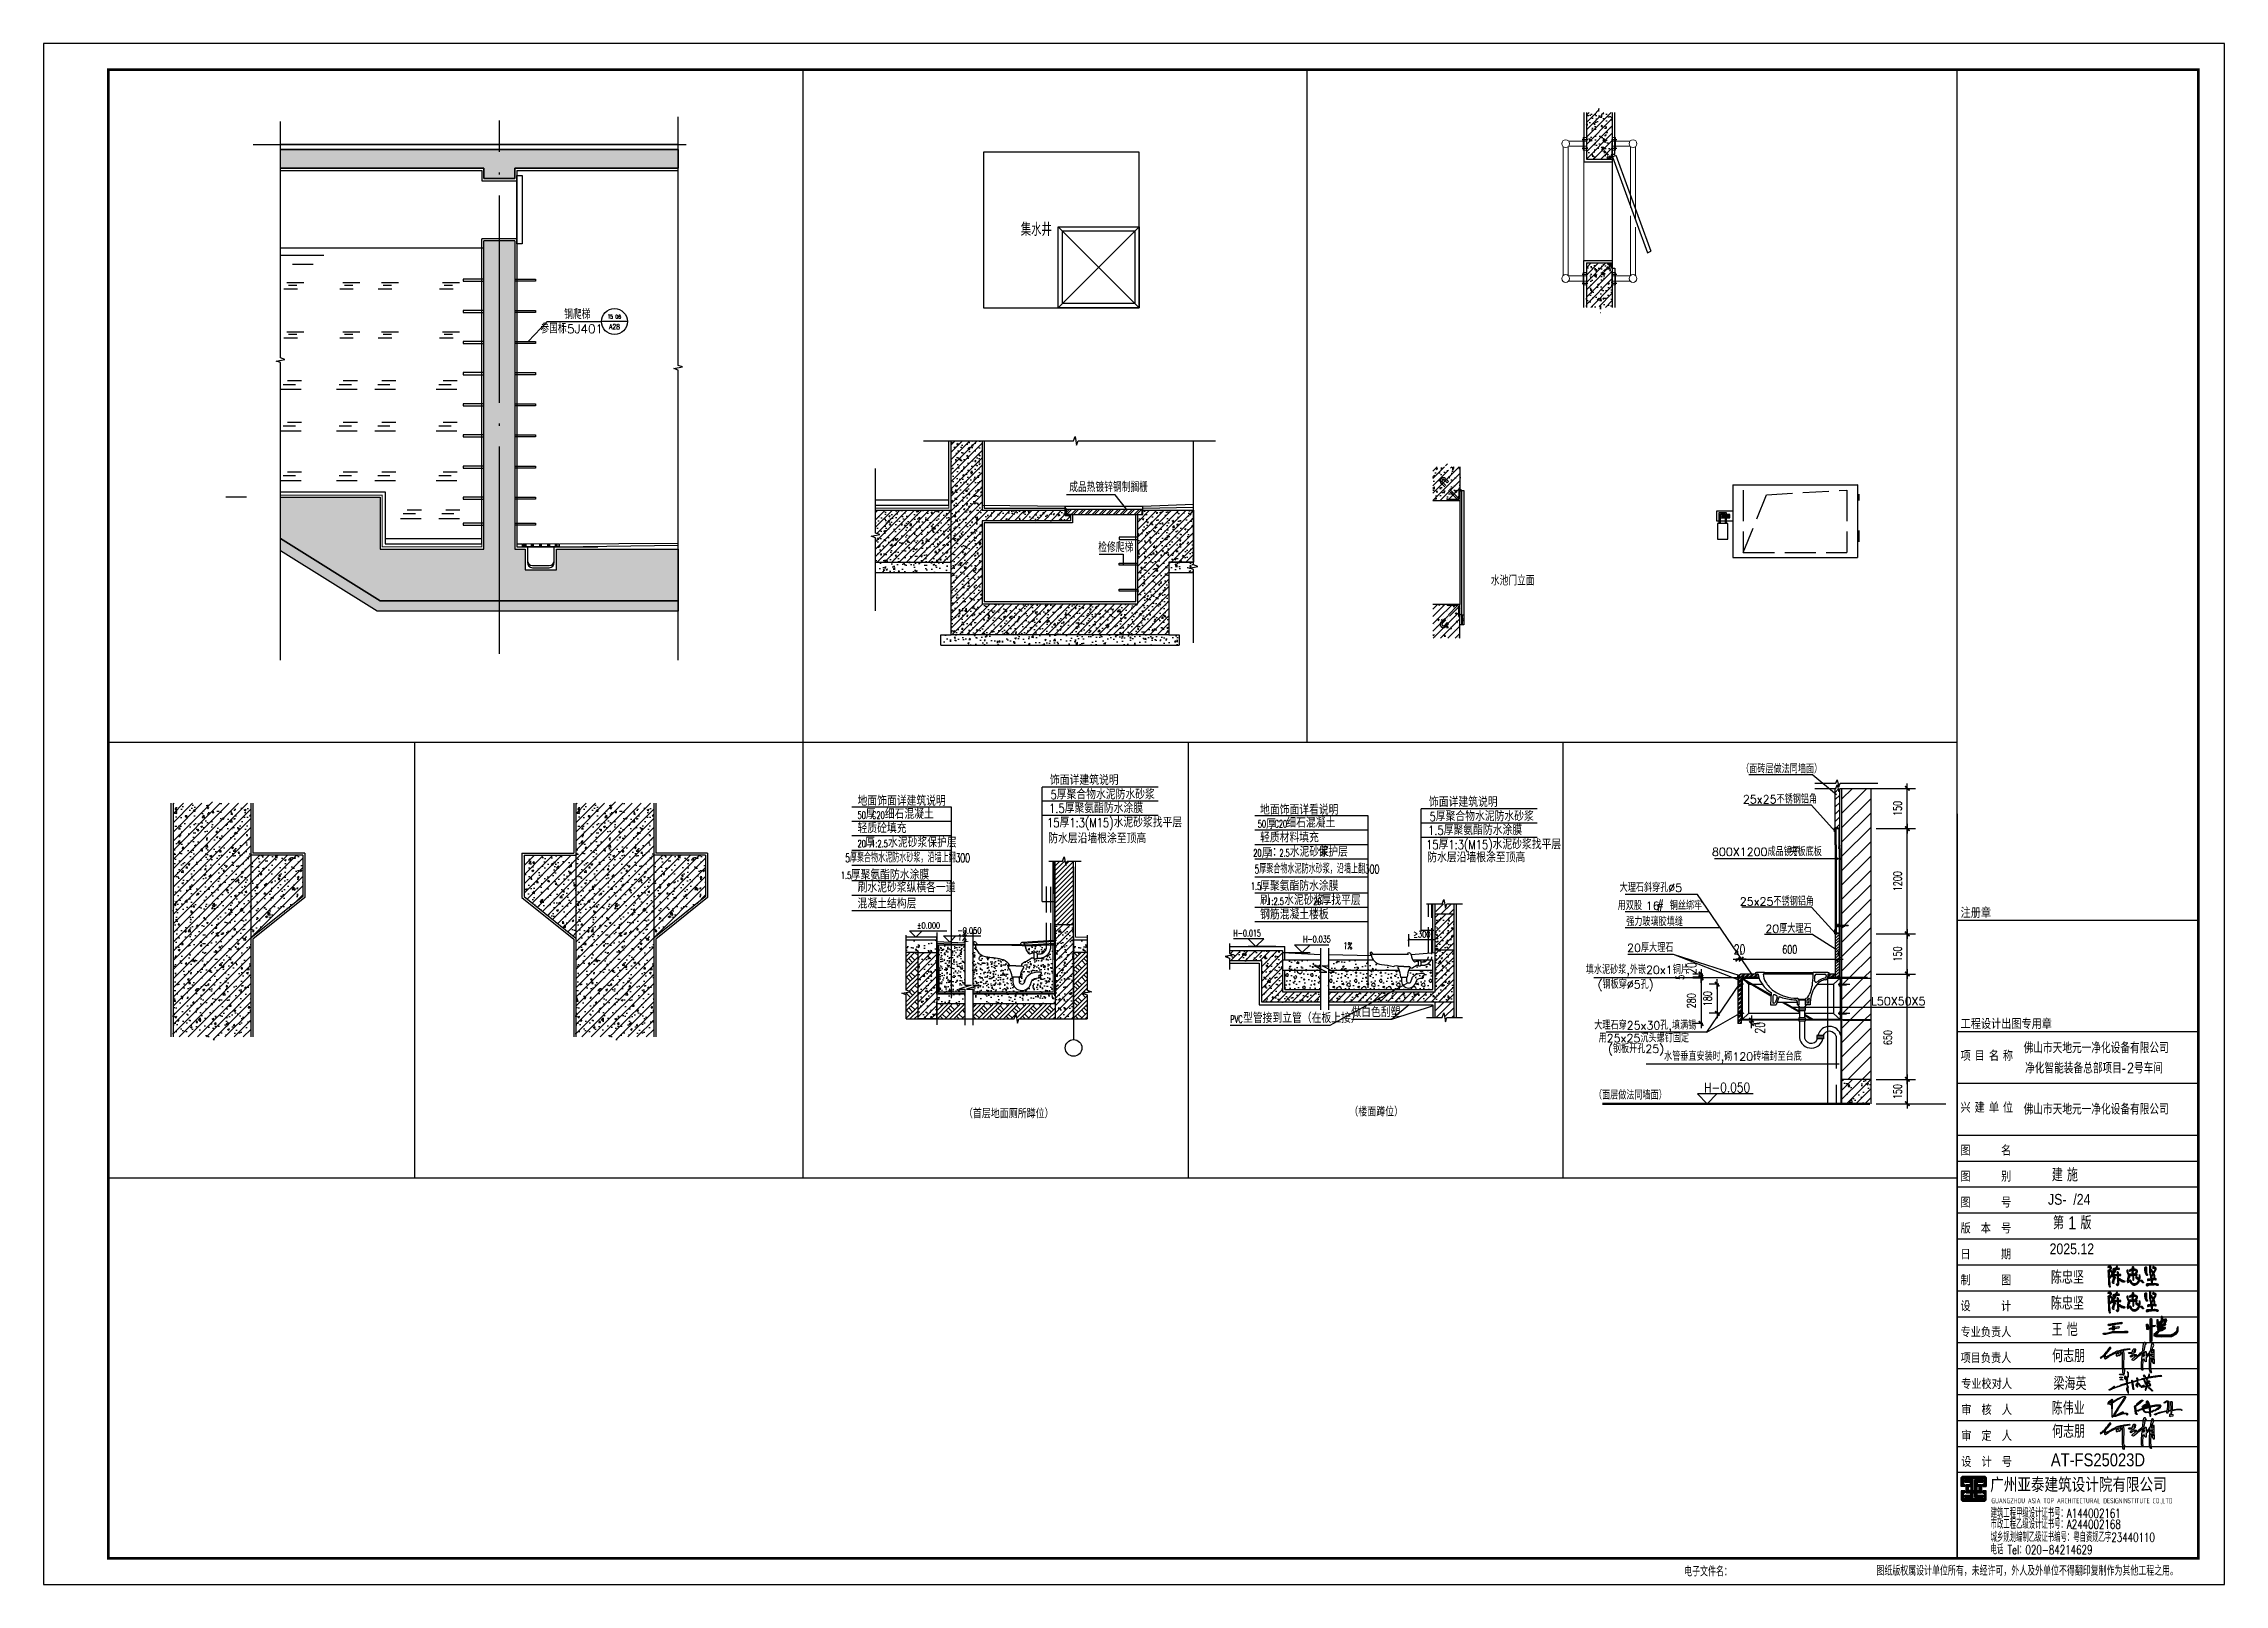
# Model space of a CAD drawing. Extents: x -1041549 to 749950, y -354245 to 17554.
# Drawn here: x 349908 to 370933, y -211190 to -196340 of the extents above; entities that cross this region are included whole.
import ezdxf
from ezdxf.enums import TextEntityAlignment as Align

# ---------------------------------------------------------------- set-up
doc = ezdxf.new("R2010")
doc.units = 0
doc.header["$LTSCALE"] = 1000
doc.header["$MEASUREMENT"] = 0
for name, pattern in [('DASH', [0.35, 0.25, -0.1]), ('DASHED', [0.75, 0.5, -0.25]), ('DOTE', [2.42, 2, -0.2, 0.02, -0.2]), ('HIDDEN', [7.5, 5, -2.5]), ('HIDDEN2', [4, 3, -1])]:
    doc.linetypes.add(name, pattern=pattern)
for name, color, linetype in [('08', 8, 'Continuous'), ('13', 13, 'Continuous'), ('14', 1, 'Continuous'), ('8', 8, 'Continuous'), ('9', 9, 'Continuous'), ('AXIS', 3, 'Continuous'), ('AXIS_TEXT', 7, 'Continuous'), ('C', 2, 'Continuous'), ('COLUMN', 9, 'Continuous'), ('DIM_ELEV', 3, 'Continuous'), ('DIM_IDEN', 3, 'Continuous'), ('DIM_SYMB', 3, 'Continuous'), ('DIMY0', 3, 'Continuous'), ('DOTE', 1, 'Continuous'), ('GROUND', 2, 'Continuous'), ('PDIM', 3, 'Continuous'), ('PUB_DIM', 3, 'Continuous'), ('PUB_HATCH', 8, 'Continuous'), ('PUB_TEXT', 7, 'Continuous'), ('PUB_TITLE', 4, 'Continuous'), ('RAS2DXF', 7, 'Continuous'), ('S-WALL', 41, 'Continuous'), ('text', 7, 'Continuous'), ('TEXT_详细标注', 150, 'Continuous'), ('WALL', 4, 'Continuous'), ('图例', 2, 'Continuous'), ('图签-Xi$0$RAS2DXF', 7, 'Continuous'), ('填', 9, 'Continuous'), ('填充', 8, 'Continuous'), ('外轮廓线', 7, 'Continuous'), ('建筑线', 40, 'Continuous'), ('投影线', 4, 'Continuous'), ('线', 191, 'Continuous'), ('集水井', 3, 'Continuous')]:
    doc.layers.add(name, color=color, linetype=linetype)
for name, color, linetype, lineweight in [('T', 6, 'Continuous', 18), ('ZT-HATCH', 165, 'Continuous', 13), ('看线', 253, 'Continuous', 13)]:
    doc.layers.add(name, color=color, linetype=linetype, lineweight=lineweight)
doc.styles.add('_HZTXT', font='gs_txt.shx', dxfattribs={"width": 0.8, "bigfont": 'HZTXT.shx'})
doc.styles.add('_HZTXT01', font='txt8.shx', dxfattribs={"width": 0.8, "bigfont": 'HZTXT01.shx'})
doc.styles.add('_TCH_DIM', font='SIMPLEX', dxfattribs={"bigfont": 'GBCBIG'})
doc.styles.add('_TCH_DIM_T3', font='SIMPLEX', dxfattribs={"width": 0.705882, "bigfont": 'GBCBIG'})
doc.styles.add('_TCH_LABEL', font='COMPLEX', dxfattribs={"bigfont": 'GBCBIG'})
doc.styles.add('COMPLEX', font='COMPLEX')
doc.styles.add('DIM_FONT', font='SIMPLEX', dxfattribs={"width": 0.7, "bigfont": 'GBCBIG'})
doc.styles.add('DIM_FONT_T3', font='SIMPLEX', dxfattribs={"width": 0.705882, "bigfont": 'GBCBIG'})
doc.styles.add('HT', font='simhei.ttf', dxfattribs={"width": 0.7})
doc.styles.add('HZ', font='rs.shx', dxfattribs={"width": 0.8, "bigfont": 'hztxt.shx'})
doc.styles.add('hztxt', font='romand_pkpm', dxfattribs={"bigfont": 'gbcbig'})
doc.styles.get("Standard").update_dxf_attribs({"font": 'gbenor.shx', "bigfont": 'gbcbig.shx'})
doc.styles.add('天正', font='SIMPLEX', dxfattribs={"width": 0.8, "bigfont": 'HZTXT'})
doc.styles.add('宋体', font='')
doc.styles.get('宋体').set_extended_font_data('宋体')
doc.dimstyles.new('_TCH_ARCH&&20', dxfattribs={"dimtxt": 59.5, "dimasz": 20, "dimexe": 50, "dimexo": 60, "dimgap": 20, "dimtad": 1, "dimdec": 0, "dimzin": 0, "dimdsep": 46, "dimtxsty": '_TCH_DIM_T3', "dimblk": 'ARCHTICK', "dimcen": 0.09, "dimclrt": 7, "dimazin": 2, "dimtfac": 1, "dimtdec": 0, "dimtix": 1, "dimtmove": 2, "dimatfit": 3, "dimldrblk": 'ARCHTICK', "dimfxl": 1, "dimtolj": 1, "dimtzin": 0, "dimarcsym": 0})
doc.dimstyles.new('DIMA50', dxfattribs={"dimscale": 0.5, "dimtxt": 300, "dimasz": 1, "dimexe": 250, "dimexo": 300, "dimgap": 150, "dimtad": 1, "dimdec": 0, "dimdsep": 46, "dimtxsty": 'DIM_FONT', "dimblk": '_DIMX', "dimblk1": '_DIMX', "dimblk2": '_DIMX', "dimcen": 2.5, "dimse1": 1, "dimclrt": 3, "dimadec": 0, "dimazin": 0, "dimtfac": 1, "dimtdec": 0, "dimtix": 1, "dimtmove": 2, "dimatfit": 3, "dimldrblk": '_DIMX', "dimfxl": 1, "dimtolj": 1, "dimtzin": 0, "dimarcsym": 0})
doc.dimstyles.new('DIMB50', dxfattribs={"dimscale": 0.5, "dimtxt": 300, "dimasz": 1, "dimexe": 250, "dimexo": 300, "dimgap": 150, "dimtad": 1, "dimdec": 0, "dimrnd": 1, "dimzin": 0, "dimdsep": 46, "dimtxsty": 'DIM_FONT', "dimblk": '_DIMX', "dimblk1": 'ARCHTICK', "dimblk2": 'ARCHTICK', "dimcen": 0, "dimdle": 150, "dimclrt": 7, "dimadec": 0, "dimazin": 0, "dimtfac": 1, "dimtix": 1, "dimtmove": 2, "dimatfit": 3, "dimfxl": 1, "dimtolj": 1, "dimtzin": 0, "dimarcsym": 0})
doc.dimstyles.new('DIMB50$TCH&&50', dxfattribs={"dimtxt": 127.5, "dimasz": 0.5, "dimexe": 125, "dimexo": 150, "dimgap": 86.25, "dimtad": 1, "dimdec": 0, "dimrnd": 1, "dimzin": 0, "dimdsep": 46, "dimtxsty": 'DIM_FONT_T3', "dimblk": '_DIMX', "dimblk1": 'ARCHTICK', "dimblk2": 'ARCHTICK', "dimcen": 0, "dimdle": 75, "dimclrt": 7, "dimadec": 0, "dimazin": 0, "dimtfac": 1, "dimtix": 1, "dimtmove": 2, "dimatfit": 3, "dimfxl": 1, "dimtolj": 1, "dimtzin": 0, "dimarcsym": 0})
pattern_1 = [(50, (-62430.99, 2133200.67), (143.4520365, -12.550427), [15, -165]), (355, (-62430.99, 2133200.67), (-27.750267, 150.438427), [12, -132]), (100.4514, (-62419.04, 2133199.62), (115.701876, 137.8879084), [12.748038, -140.228422]), (46.1842, (-62430.99, 2133240.67), (213.44821, -33.103803), [22.5, -247.5]), (96.6356, (-62413.2, 2133237.91), (186.932541, 194.823574), [19.122058, -210.3426]), (351.1842, (-62431, 2133240.67), (186.93239, 194.82372), [18, -198]), (21, (-62410.99, 2133230.67), (119.3814104, -80.523778), [15, -165]), (326, (-62410.99, 2133230.67), (48.663066, 145.030009), [12, -132]), (71.4514, (-62401.04, 2133223.96), (168.044526, 64.506099), [12.748038, -140.228422]), (37.5, (-62430.99, 2133200.67), (2.4319711, 66.5787708), [0, -130.4, 0, -134, 0, -132.5]), (7.5, (-62430.99, 2133200.67), (52.6139075, 78.8823424), [0, -76.4, 0, -127.4, 0, -50.5]), (327.5, (-62475.59, 2133200.67), (106.7644872, -4.5109743), [0, -50, 0, -156, 0, -207]), (317.5, (-62495.59, 2133200.67), (116.637234, 20.0209965), [0, -65, 0, -103.6, 0, -147])]
pattern_2 = [(45, (-108897.457, -98641.87), (-35.355339, 35.355339), []), (50, (-108897.46, -98641.87), (143.452037, -12.550427), [15, -165]), (355, (-108897.46, -98641.87), (-27.750267, 150.438427), [12, -132]), (100.4514, (-108885.5, -98642.92), (115.701876, 137.88791), [12.74804, -140.228422]), (46.1842, (-108897.46, -98601.87), (213.44821, -33.1038), [22.5, -247.5]), (96.6356, (-108879.67, -98604.63), (186.93254, 194.82357), [19.12206, -210.3426]), (351.1842, (-108897.46, -98601.87), (186.93239, 194.82372), [18, -198]), (21, (-108877.46, -98611.87), (119.38141, -80.523778), [15, -165]), (326, (-108877.46, -98611.87), (48.663066, 145.03001), [12, -132]), (71.4514, (-108867.51, -98618.58), (168.044526, 64.5061), [12.74804, -140.228422]), (37.5, (-108897.457, -98641.87), (2.431971, 66.578771), [0, -130.4, 0, -134, 0, -132.5]), (7.5, (-108897.46, -98641.87), (52.613907, 78.882342), [0, -76.4, 0, -127.4, 0, -50.5]), (327.5, (-108942.057, -98641.87), (106.764487, -4.5109743), [0, -50, 0, -156, 0, -207]), (317.5, (-108962.06, -98641.87), (116.637234, 20.020996), [0, -65, 0, -103.6, 0, -147])]
pattern_3 = [(50, (-901637.97, -373493.3), (91.0923345, -7.9695428), [9.525, -104.775]), (355, (-901637.97, -373493.3), (-17.621413, 95.5283214), [7.62, -83.82]), (100.451, (-901630.38, -373493.96), (73.471251, 87.558344), [8.095, -89.045]), (46.1842, (-901637.97, -373467.9), (135.53952, -21.021164), [14.2875, -157.1625]), (96.6356, (-901626.68, -373469.65), (118.702117, 123.712778), [12.1425, -133.5675]), (351.184, (-901637.97, -373467.9), (118.702303, 123.712559), [11.43, -125.73]), (21, (-901625.27, -373474.25), (75.80744, -51.1327593), [9.525, -104.775]), (326, (-901625.27, -373474.25), (30.901014, 92.093983), [7.62, -83.82]), (71.4514, (-901618.95, -373478.51), (106.7082454, 40.961429), [8.095, -89.045]), (37.5, (-901637.97, -373493.3), (1.5443016, 42.2775194), [0, -82.804, 0, -85.09, 0, -84.1375]), (7.5, (-901637.97, -373493.3), (33.4098313, 50.0902874), [0, -48.514, 0, -80.899, 0, -32.0675]), (327.5, (-901666.292, -373493.3), (67.7952976, -2.864372), [0, -31.75, 0, -99.06, 0, -131.445]), (317.5, (-901678.99, -373493.3), (74.0645907, 12.7132455), [0, -41.275, 0, -65.786, 0, -93.345])]
pattern_4 = [(45, (444896.303, -22440.14), (-35.355339, 35.355339), []), (50, (444896.3, -22440.14), (143.452037, -12.55043), [15, -165]), (355, (444896.3, -22440.14), (-27.75027, 150.43843), [12, -132]), (100.4514, (444908.26, -22441.18), (115.70188, 137.88791), [12.74804, -140.22842]), (46.1842, (444896.3, -22400.14), (213.44821, -33.1038), [22.5, -247.5]), (96.6356, (444914.1, -22402.9), (186.93254, 194.82357), [19.12206, -210.3426]), (351.1842, (444896.3, -22400.14), (186.9324, 194.82372), [18, -198]), (21, (444916.3, -22410.14), (119.38141, -80.52378), [15, -165]), (326, (444916.3, -22410.14), (48.66307, 145.03001), [12, -132]), (71.4514, (444926.25, -22416.85), (168.04453, 64.5061), [12.74804, -140.22842]), (37.5, (444896.3, -22440.14), (2.431971, 66.578771), [0, -130.4, 0, -134, 0, -132.5]), (7.5, (444896.3, -22440.14), (52.613907, 78.882342), [0, -76.4, 0, -127.4, 0, -50.5]), (327.5, (444851.7, -22440.14), (106.764487, -4.510974), [0, -50, 0, -156, 0, -207]), (317.5, (444831.7, -22440.14), (116.637234, 20.020996), [0, -65, 0, -103.6, 0, -147])]
pattern_5 = [(50, (475521.4, -39709.18), (143.452037, -12.55043), [15, -165]), (355, (475521.4, -39709.18), (-27.75027, 150.43843), [12, -132]), (100.4514, (475533.35, -39710.22), (115.70188, 137.88791), [12.74804, -140.22842]), (46.1842, (475521.4, -39669.18), (213.44821, -33.1038), [22.5, -247.5]), (96.6356, (475539.19, -39671.93), (186.93254, 194.82357), [19.12206, -210.3426]), (351.1842, (475521.4, -39669.18), (186.9324, 194.82372), [18, -198]), (21, (475541.4, -39679.18), (119.38141, -80.52378), [15, -165]), (326, (475541.4, -39679.18), (48.66307, 145.03001), [12, -132]), (71.4514, (475551.35, -39685.89), (168.04453, 64.5061), [12.74804, -140.22842]), (37.5, (475521.4, -39709.176), (2.431971, 66.578771), [0, -130.4, 0, -134, 0, -132.5]), (7.5, (475521.4, -39709.176), (52.613907, 78.882342), [0, -76.4, 0, -127.4, 0, -50.5]), (327.5, (475476.8, -39709.176), (106.764487, -4.510974), [0, -50, 0, -156, 0, -207]), (317.5, (475456.8, -39709.18), (116.637234, 20.020996), [0, -65, 0, -103.6, 0, -147])]
pattern_6 = [(45, (247189.365, -84725.1), (-44.194174, 44.194174), []), (50, (247189.37, -84725.1), (179.31505, -15.68803), [18.75, -206.25]), (355, (247189.37, -84725.1), (-34.68783, 188.04803), [15, -165]), (100.4514, (247204.3, -84726.4), (144.62735, 172.35989), [15.93505, -175.28553]), (46.1842, (247189.37, -84675.1), (266.81026, -41.37975), [28.125, -309.375]), (96.6356, (247211.6, -84678.55), (233.66568, 243.52947), [23.90257, -262.92825]), (351.1842, (247189.37, -84675.1), (233.6655, 243.52965), [22.5, -247.5]), (21, (247214.37, -84687.6), (149.22676, -100.65472), [18.75, -206.25]), (326, (247214.37, -84687.6), (60.82883, 181.28751), [15, -165]), (71.4514, (247226.8, -84695.99), (210.05566, 80.63262), [15.93505, -175.28553]), (37.5, (247189.365, -84725.1), (3.039964, 83.223463), [0, -163, 0, -167.5, 0, -165.625]), (7.5, (247189.365, -84725.1), (65.767384, 98.60293), [0, -95.5, 0, -159.25, 0, -63.125]), (327.5, (247133.615, -84725.1), (133.45561, -5.638718), [0, -62.5, 0, -195, 0, -258.75]), (317.5, (247108.62, -84725.1), (145.79654, 25.026246), [0, -81.25, 0, -129.5, 0, -183.75])]
pattern_7 = [(45, (251073.314, -84725.1), (-44.194174, 44.194174), []), (50, (251073.31, -84725.1), (179.31505, -15.68803), [18.75, -206.25]), (355, (251073.31, -84725.1), (-34.68783, 188.04803), [15, -165]), (100.4514, (251088.26, -84726.4), (144.62735, 172.35989), [15.93505, -175.28553]), (46.1842, (251073.31, -84675.1), (266.81026, -41.37975), [28.125, -309.375]), (96.6356, (251095.55, -84678.55), (233.66568, 243.52947), [23.90257, -262.92825]), (351.1842, (251073.31, -84675.1), (233.6655, 243.52965), [22.5, -247.5]), (21, (251098.31, -84687.6), (149.22676, -100.65472), [18.75, -206.25]), (326, (251098.31, -84687.6), (60.82883, 181.28751), [15, -165]), (71.4514, (251110.75, -84695.99), (210.05566, 80.63262), [15.93505, -175.28553]), (37.5, (251073.314, -84725.1), (3.039964, 83.223463), [0, -163, 0, -167.5, 0, -165.625]), (7.5, (251073.31, -84725.1), (65.767384, 98.60293), [0, -95.5, 0, -159.25, 0, -63.125]), (327.5, (251017.564, -84725.1), (133.45561, -5.638718), [0, -62.5, 0, -195, 0, -258.75]), (317.5, (250992.56, -84725.1), (145.79654, 25.026246), [0, -81.25, 0, -129.5, 0, -183.75])]

msp = doc.modelspace()

# ---------------------------------------------------------------- texts
at = {"layer": 'DIM_SYMB', "color": 7, "style": 'HZ', "width": 0.8}
for s, p in [('（首层地面厕所蹲位）', (358781.3, -206695.5, 4720.5)), ('（楼面蹲位）', (362496.7, -206678.4, 4720.5))]:
    msp.add_text(s, height=80, dxfattribs=at).set_placement(p)
at = {"layer": 'PUB_TEXT'}
for s, height, style, width, p in [('集水井', 125, '_HZTXT01', 0.8, (359328.8, -198193.6)), ('饰面详建筑说明', 87.5, '天正', 0.8, (359610.6, -203484.6)), ('地面饰面详建筑说明', 87.5, '天正', 0.8, (357755.7, -203684.6)), ('厚', 87.5, '天正', 0.8, (357835.7, -203811)), ('细石混凝土', 87.5, '天正', 0.8, (358017.7, -203811)), ('1.5厚聚氨酯防水涂膜', 87.5, '天正', 0.8, (359602.2, -203754.9)), ('5厚聚合物水泥防水砂浆', 87.5, '天正', 0.8, (359616.3, -203622.1)), ('地面饰面详看说明', 87.5, '天正', 0.8, (361636.4, -203770.9)), ('饰面详建筑说明', 87.5, '天正', 0.8, (363264.7, -203695.8)), ('轻质砼填充', 87.5, '天正', 0.8, (357755.7, -203948.5)), ('50', 70, '天正', 0.6, (357755.7, -203811)), ('C20', 70, '天正', 0.6, (357895.7, -203811)), ('15厚1:3(M15)水泥砂浆找平层', 87.5, '天正', 0.8, (359583.3, -203892.4)), ('50', 70, '天正', 0.6, (361614.7, -203895.3)), ('轻质材料填充', 87.5, '天正', 0.8, (361636.4, -204037.8)), ('厚', 87.5, '天正', 0.8, (361694.7, -203908.5)), ('C20', 70, '天正', 0.6, (361775.4, -203895.3)), ('细石混凝土', 87.5, '天正', 0.8, (361889.4, -203895.3)), ('1.5厚聚氨酯防水涂膜', 87.5, '天正', 0.8, (363256.3, -203966.1)), ('5厚聚合物水泥防水砂浆', 87.5, '天正', 0.8, (363270.4, -203833.3)), ('5厚聚合物水泥防水砂浆，沿墙上翻3OO', 84, '天正', 0.6, (357638.6, -204230.1)), ('20', 70, '天正', 0.6, (357755.7, -204086)), ('厚', 87.5, '天正', 0.8, (357827.7, -204086)), ('1:2.5', 70, '天正', 0.6, (357887.7, -204086)), ('水泥砂浆保护层', 87.5, '天正', 0.8, (358049.7, -204086)), ('防水层沿墙根涂至顶高', 87.5, '天正', 0.8, (359593.7, -204045.6)), ('20', 70, '天正', 0.6, (361570.4, -204175.3)), ('厚', 87.5, '天正', 0.8, (361652.5, -204186.7)), ('1', 70, '天正', 0.6, (361720.4, -204175.3)), ('：', 87.5, '天正', 0.8, (361752.4, -204175.3)), ('2.5', 70, '天正', 0.6, (361822.4, -204175.3)), ('水泥砂浆', 87.5, '天正', 0.8, (361922.4, -204175.3)), ('保护层', 87.5, '天正', 0.8, (362198.4, -204175.3)), ('防水层沿墙根涂至顶高', 87.5, '天正', 0.8, (363247.8, -204229.1)), ('15厚1:3(M15)水泥砂浆找平层', 87.5, '天正', 0.8, (363237.4, -204103.6)), ('1.5', 70, '天正', 0.6, (357595.3, -204390.9)), ('厚聚氨酯防水涂膜', 87.5, '天正', 0.8, (357690.2, -204396.7)), ('5厚聚合物水泥防水砂浆，沿墙上翻3OO', 84, '天正', 0.6, (361584.8, -204337.7)), ('刷水泥砂浆纵横各一道', 87.5, '天正', 0.8, (357755.7, -204519.3)), ('1.5', 70, '天正', 0.6, (361547.7, -204495.5)), ('刷', 87.5, '天正', 0.8, (361636.4, -204641.8)), ('厚聚氨酯防水涂膜', 87.5, '天正', 0.8, (361636.4, -204504.3)), ('1:2.5', 70, '天正', 0.6, (361706.4, -204641.8)), ('水泥砂浆', 87.5, '天正', 0.8, (361868.4, -204641.8)), ('20', 70, '天正', 0.6, (362148.4, -204641.8)), ('厚找平层', 87.5, '天正', 0.8, (362228.4, -204641.8)), ('混凝土结构层', 87.5, '天正', 0.8, (357755.7, -204674.4)), ('钢筋混凝土楼板', 87.5, '天正', 0.8, (361636.4, -204779.3)), ('%%P0.000', 59.5, '_TCH_DIM', 0.705882, (358328, -204869.5)), ('H-0.035', 63.75, '_TCH_DIM', 0.705882, (362051.4, -205003.1)), ('PVC', 70, '天正', 0.6, (361348.4, -205777.2)), ('型管接到立管（在板上接）', 87.5, '天正', 0.8, (361472.4, -205777.2)), ('做白色刮塑', 87.5, '天正', 0.8, (362516.6, -205721.7))]:
    msp.add_text(s, height=height, dxfattribs=dict(at, style=style, width=width)).set_placement(p)
for s, style, p in [('参国标', '_TCH_DIM', (354697.7, -199131.5)), ('15J401', '_TCH_DIM', (354882.1, -199131.5)), ('钢爬梯', '_TCH_DIM', (354926.6, -198994.2)), ('检修爬梯', '_TCH_LABEL', (360076.1, -201240)), ('水池门立面', '_TCH_DIM', (363861.1, -201561))]:
    msp.add_text(s, height=84.4, dxfattribs=dict(at, style=style)).set_placement(p)
at = {"layer": 'PUB_TEXT', "style": '_TCH_LABEL'}
for s, height, width, p, p2 in [('T5 06', 35.88, 0.794326, (355348.3, -198989.7), (355475.9, -198989.7)), ('A28', 48.28, 0.837818, (355359.1, -199092.6), (355465.1, -199092.6))]:
    msp.add_text(s, height=height, dxfattribs=dict(at, width=width)).set_placement(p, p2, align=Align.FIT)
at = {"layer": 'PUB_TEXT', "color": 7, "style": '_TCH_DIM', "width": 0.705882}
for s, height, p in [('-0.050', 59.5, (358717.1, -204917.9)), ('H-0.015', 63.75, (361378.4, -204945.3))]:
    msp.add_text(s, height=height, dxfattribs=at).set_placement(p)
msp.add_text('1%%%', height=59.5, rotation=356.93081, dxfattribs=at).set_placement((358720.3, -204983.2))
at = {"layer": 'PUB_TEXT', "style": '天正', "width": 0.6}
msp.add_text('1%%%', height=64, rotation=357.43247, dxfattribs=at).set_placement((362437.2, -205065.3))

# ---------------------------------------------------------------- blocks, each defined once
blk = doc.blocks.new('ASFDSGSDH')
at = {"layer": 'PUB_HATCH', "linetype": 'Continuous'}
for p, q in [((1063271, -364339), (1063317, -364293)), ((1063271, -364410), (1063388, -364293)), ((1063300, -364308), (1063300, -364308)), ((1063306, -364301), (1063306, -364301)), ((1063311, -364307), (1063311, -364307)), ((1063326, -364298), (1063330, -364293)), ((1063326, -364298), (1063338, -364299)), ((1063335, -364416), (1063447, -364305)), ((1063338, -364300), (1063337, -364293)), ((1063350, -364302), (1063350, -364302)), ((1063368, -364297), (1063376, -364293)), ((1063368, -364297), (1063378, -364303)), ((1063369, -364306), (1063369, -364306)), ((1063378, -364304), (1063382, -364293)), ((1063412, -364358), (1063412, -364358)), ((1063413, -364305), (1063413, -364305)), ((1063469, -364311), (1063475, -364305)), ((1063469, -364311), (1063481, -364312)), ((1063481, -364312), (1063480, -364305)), ((1063500, -364354), (1063500, -364354)), ((1063515, -364344), (1063515, -364344)), ((1063271, -364551), (1063423, -364399)), ((1063271, -364481), (1063335, -364416)), ((1063275, -364618), (1063522, -364371)), ((1063292, -364489), (1063292, -364489)), ((1063298, -364380), (1063298, -364380)), ((1063301, -364573), (1063301, -364573)), ((1063304, -364507), (1063304, -364507)), ((1063306, -364440), (1063306, -364440)), ((1063308, -364373), (1063308, -364373)), ((1063309, -364430), (1063309, -364430)), ((1063320, -364442), (1063334, -364436)), ((1063320, -364442), (1063329, -364448)), ((1063321, -364449), (1063321, -364449)), ((1063330, -364449), (1063334, -364436)), ((1063334, -364509), (1063334, -364509)), ((1063345, -364618), (1063533, -364431)), ((1063354, -364449), (1063363, -364437)), ((1063354, -364449), (1063366, -364450)), ((1063361, -364425), (1063361, -364425)), ((1063366, -364450), (1063363, -364438)), ((1063369, -364559), (1063369, -364559)), ((1063373, -364370), (1063373, -364370)), ((1063374, -364407), (1063374, -364407)), ((1063394, -364512), (1063394, -364512)), ((1063402, -364515), (1063417, -364498)), ((1063402, -364515), (1063419, -364517)), ((1063405, -364558), (1063405, -364558)), ((1063407, -364492), (1063407, -364492)), ((1063409, -364469), (1063409, -364469)), ((1063410, -364425), (1063410, -364425)), ((1063416, -364434), (1063416, -364434)), ((1063419, -364518), (1063417, -364499)), ((1063417, -364618), (1063533, -364502)), ((1063439, -364522), (1063453, -364517)), ((1063439, -364522), (1063449, -364529)), ((1063441, -364514), (1063441, -364514)), ((1063444, -364505), (1063444, -364505)), ((1063447, -364433), (1063447, -364433)), ((1063449, -364529), (1063453, -364517)), ((1063477, -364405), (1063477, -364405)), ((1063481, -364412), (1063481, -364412)), ((1063485, -364539), (1063485, -364539)), ((1063487, -364618), (1063533, -364572)), ((1063488, -364377), (1063502, -364372)), ((1063488, -364377), (1063498, -364384)), ((1063497, -364426), (1063497, -364426)), ((1063497, -364461), (1063507, -364450)), ((1063497, -364461), (1063509, -364462)), ((1063498, -364384), (1063502, -364372)), ((1063509, -364463), (1063507, -364450)), ((1063508, -364544), (1063508, -364544)), ((1063510, -364477), (1063510, -364477)), ((1063512, -364411), (1063512, -364411)), ((1063520, -364495), (1063520, -364495)), ((1063523, -364439), (1063523, -364439)), ((1063525, -364449), (1063525, -364449)), ((1063271, -364586), (1063285, -364581)), ((1063271, -364587), (1063281, -364593)), ((1063281, -364594), (1063285, -364582)), ((1063295, -364611), (1063295, -364611)), ((1063342, -364590), (1063342, -364590)), ((1063381, -364599), (1063391, -364588)), ((1063381, -364599), (1063393, -364600)), ((1063393, -364601), (1063391, -364588)), ((1063392, -364584), (1063392, -364584)), ((1063468, -364574), (1063468, -364574)), ((1063505, -364611), (1063505, -364611)), ((1063525, -364612), (1063533, -364602)), ((1063525, -364612), (1063533, -364613))]:
    blk.add_line(p, q, dxfattribs=at)
blk = doc.blocks.new('A$Cd4af4e88')
at = {"layer": '图例'}
h = blk.add_hatch(dxfattribs=at)
h.set_pattern_fill('ANSI32,_I', color=256, scale=10, style=2)
h.set_pattern_definition([(45, (-37881.138, 21870.32), (-33.67596, 33.67596), []), (45, (-37858.687, 21870.32), (-33.67596, 33.67596), [])])
h.paths.add_polyline_path([(740, 0), (740, 50), (10, 50), (10, 0)])
blk.add_line((10, 0), (740, 0))
at = {"layer": 'DIM_IDEN'}
for p, q in [((481, 191), (12, 191)), ((593, 50), (481, 191))]:
    blk.add_line(p, q, dxfattribs=at)
at = {"layer": 'WALL'}
for p, q in [((0, 80), (0, 50)), ((0, 50), (0, 0)), ((10, 50), (740, 50)), ((10, 50), (10, 0)), ((740, 50), (740, 0)), ((50, 0), (0, 0)), ((50, 0), (740, 0)), ((700, 0), (713, 0))]:
    blk.add_line(p, q, dxfattribs=at)
at = {"layer": '图例'}
blk.add_line((0, 80), (750, 80), dxfattribs=at)
at = {"layer": 'PUB_TEXT', "style": '_TCH_LABEL'}
blk.add_text('成品热镀锌钢制搁栅', height=84.4, dxfattribs=at).set_placement((39, 218))
blk = doc.blocks.new('_ArchTick')
at = {"color": 0, "linetype": 'ByBlock', "const_width": 0.4}
blk.add_lwpolyline([(-0.5, -0.5), (0.5, 0.5)], dxfattribs=at)
blk = doc.blocks.new('*D157')
at = {"layer": 'Defpoints', "color": 0, "transparency": 16777216}
for p in [(363325, -204974), (363069, -205101), (363325, -205101)]:
    blk.add_point(p, dxfattribs=at)
at = {"layer": 'PUB_DIM', "color": 0, "lineweight": -2, "transparency": 16777216}
for p, q in [((363069, -205041), (363069, -204924)), ((363069, -204974), (363325, -204974)), ((363325, -205041), (363325, -204924))]:
    blk.add_line(p, q, dxfattribs=at)
at = {"layer": 'PUB_DIM', "color": 0, "lineweight": -2, "transparency": 16777216, "xscale": 20, "yscale": 20, "zscale": 20, "rotation": 180}
blk.add_blockref('_ArchTick', (363069, -204974), dxfattribs=at)
at = {"layer": 'PUB_DIM', "color": 0, "lineweight": -2, "transparency": 16777216, "xscale": 20, "yscale": 20, "zscale": 20}
blk.add_blockref('_ArchTick', (363325, -204974), dxfattribs=at)
at = {"layer": 'PUB_DIM', "color": 7, "transparency": 16777216, "insert": (363197, -204924), "char_height": 59.5, "attachment_point": 5, "style": '_TCH_DIM_T3'}
blk.add_mtext('\\A1;≥300', dxfattribs=at)
blk = doc.blocks.new('_DIMX')
blk.add_line((-150, 0), (150, 0))
at = {"const_width": 50}
blk.add_lwpolyline([(-70, -70), (70, 70)], dxfattribs=at)
blk = doc.blocks.new('*D104')
at = {"layer": 'Defpoints', "color": 0, "transparency": 16777216}
for p in [(5724, 2025), (5900, 2075), (5900, 2025)]:
    blk.add_point(p, dxfattribs=at)
at = {"layer": 'DIMY0', "color": 0, "lineweight": -2, "transparency": 16777216}
for p, q in [((5750, 2075), (5599, 2075)), ((5750, 2025), (5599, 2025)), ((5724, 2076), (5724, 2076)), ((5724, 2075), (5724, 2025)), ((5724, 2025), (5724, 2024))]:
    blk.add_line(p, q, dxfattribs=at)
at = {"layer": 'DIMY0', "color": 0, "lineweight": -2, "transparency": 16777216, "xscale": 0.5, "yscale": 0.5, "zscale": 0.5}
for p, rotation in [((5724, 2075), 270), ((5724, 2025), 90)]:
    blk.add_blockref('_DIMX', p, dxfattribs=dict(at, rotation=rotation))
at = {"layer": 'DIMY0', "color": 7, "transparency": 16777216, "insert": (5574, 2166), "char_height": 150, "attachment_point": 5, "rotation": 90, "style": 'DIM_FONT'}
blk.add_mtext('\\A1;20', dxfattribs=at)
blk = doc.blocks.new('*D105')
at = {"layer": 'Defpoints', "color": 0, "transparency": 16777216}
for p in [(5900, 2013), (5724, 1313), (5900, 1313)]:
    blk.add_point(p, dxfattribs=at)
at = {"layer": 'DIMY0', "color": 0, "lineweight": -2, "transparency": 16777216}
for p, q in [((5750, 2013), (5599, 2013)), ((5724, 2012), (5724, 1313)), ((5750, 1313), (5599, 1313))]:
    blk.add_line(p, q, dxfattribs=at)
at = {"layer": 'DIMY0', "color": 0, "lineweight": -2, "transparency": 16777216, "xscale": 0.5, "yscale": 0.5, "zscale": 0.5}
for p, rotation in [((5724, 2013), 90), ((5724, 1313), 270)]:
    blk.add_blockref('_DIMX', p, dxfattribs=dict(at, rotation=rotation))
at = {"layer": 'DIMY0', "color": 7, "transparency": 16777216, "insert": (5574, 1663), "char_height": 127.5, "attachment_point": 5, "rotation": 90, "style": 'DIM_FONT_T3'}
blk.add_mtext('\\A1;280', dxfattribs=at)
blk = doc.blocks.new('*D106')
at = {"layer": 'Defpoints', "color": 0, "transparency": 16777216}
for p in [(5900, 2025), (5724, 2013), (5900, 2013)]:
    blk.add_point(p, dxfattribs=at)
at = {"layer": 'DIMY0', "color": 0, "lineweight": -2, "transparency": 16777216}
for p, q in [((5750, 2025), (5599, 2025)), ((5724, 2026), (5724, 2026)), ((5724, 2025), (5724, 2013)), ((5750, 2013), (5599, 2013)), ((5724, 2012), (5724, 2012))]:
    blk.add_line(p, q, dxfattribs=at)
at = {"layer": 'DIMY0', "color": 0, "lineweight": -2, "transparency": 16777216, "xscale": 0.5, "yscale": 0.5, "zscale": 0.5}
for p, rotation in [((5724, 2025), 270), ((5724, 2013), 90)]:
    blk.add_blockref('_DIMX', p, dxfattribs=dict(at, rotation=rotation))
at = {"layer": 'DIMY0', "color": 7, "transparency": 16777216, "insert": (5401, 2025), "char_height": 127.5, "attachment_point": 5, "rotation": 90, "style": 'DIM_FONT_T3'}
blk.add_mtext('\\A1;5', dxfattribs=at)
blk = doc.blocks.new('*D107')
at = {"layer": 'Defpoints', "color": 0, "transparency": 16777216}
for p in [(6383, 1363), (6383, 1313), (6503, 1313)]:
    blk.add_point(p, dxfattribs=at)
at = {"layer": 'DIMY0', "color": 0, "lineweight": -2, "transparency": 16777216}
for p, q in [((6503, 1363), (6503, 1364)), ((6503, 1363), (6503, 1313)), ((6503, 1312), (6503, 1312)), ((6533, 1313), (6628, 1313))]:
    blk.add_line(p, q, dxfattribs=at)
at = {"layer": 'DIMY0', "color": 0, "lineweight": -2, "transparency": 16777216, "xscale": 0.5, "yscale": 0.5, "zscale": 0.5}
for p, rotation in [((6503, 1363), 270), ((6503, 1313), 90)]:
    blk.add_blockref('_DIMX', p, dxfattribs=dict(at, rotation=rotation))
at = {"layer": 'DIMY0', "color": 3, "transparency": 16777216, "insert": (6632, 1246), "char_height": 150, "attachment_point": 5, "rotation": 90, "style": 'DIM_FONT'}
blk.add_mtext('\\A1;20', dxfattribs=at)
blk = doc.blocks.new('*D108')
at = {"layer": 'Defpoints', "color": 0, "transparency": 16777216}
for p in [(6150, 1919), (5974, 1469), (6150, 1469)]:
    blk.add_point(p, dxfattribs=at)
at = {"layer": 'DIMY0', "color": 0, "lineweight": -2, "transparency": 16777216}
for p, q in [((6000, 1919), (5849, 1919)), ((5974, 1918), (5974, 1469)), ((6000, 1469), (5849, 1469))]:
    blk.add_line(p, q, dxfattribs=at)
at = {"layer": 'DIMY0', "color": 0, "lineweight": -2, "transparency": 16777216, "xscale": 0.5, "yscale": 0.5, "zscale": 0.5}
for p, rotation in [((5974, 1919), 90), ((5974, 1469), 270)]:
    blk.add_blockref('_DIMX', p, dxfattribs=dict(at, rotation=rotation))
at = {"layer": 'DIMY0', "color": 7, "transparency": 16777216, "insert": (5824, 1694), "char_height": 127.5, "attachment_point": 5, "rotation": 90, "style": 'DIM_FONT_T3'}
blk.add_mtext('\\A1;180', dxfattribs=at)
blk = doc.blocks.new('*D109')
at = {"layer": 'Defpoints', "color": 0, "transparency": 16777216}
for p in [(6343, 2221), (7843, 2304), (7843, 2221)]:
    blk.add_point(p, dxfattribs=at)
at = {"layer": 'DIMY0', "color": 0, "lineweight": -2, "transparency": 16777216}
for p, q in [((6343, 2371), (6343, 2429)), ((7843, 2371), (7843, 2429)), ((6344, 2304), (7843, 2304))]:
    blk.add_line(p, q, dxfattribs=at)
at = {"layer": 'DIMY0', "color": 0, "lineweight": -2, "transparency": 16777216, "xscale": 0.5, "yscale": 0.5, "zscale": 0.5, "rotation": 180}
blk.add_blockref('_DIMX', (6343, 2304), dxfattribs=at)
at = {"layer": 'DIMY0', "color": 0, "lineweight": -2, "transparency": 16777216, "xscale": 0.5, "yscale": 0.5, "zscale": 0.5}
blk.add_blockref('_DIMX', (7843, 2304), dxfattribs=at)
at = {"layer": 'DIMY0', "color": 7, "transparency": 16777216, "insert": (7093, 2454), "char_height": 127.5, "attachment_point": 5, "style": 'DIM_FONT_T3'}
blk.add_mtext('\\A1;600', dxfattribs=at)
blk = doc.blocks.new('*D110')
at = {"layer": 'Defpoints', "color": 0, "transparency": 16777216}
for p in [(6293, 2221), (6343, 2304), (6343, 2221)]:
    blk.add_point(p, dxfattribs=at)
at = {"layer": 'DIMY0', "color": 0, "lineweight": -2, "transparency": 16777216}
for p, q in [((6293, 2371), (6293, 2429)), ((6343, 2371), (6343, 2429)), ((6293, 2304), (6292, 2304)), ((6293, 2304), (6343, 2304)), ((6344, 2304), (6344, 2304))]:
    blk.add_line(p, q, dxfattribs=at)
at = {"layer": 'DIMY0', "color": 0, "lineweight": -2, "transparency": 16777216, "xscale": 0.5, "yscale": 0.5, "zscale": 0.5}
blk.add_blockref('_DIMX', (6293, 2304), dxfattribs=at)
at = {"layer": 'DIMY0', "color": 0, "lineweight": -2, "transparency": 16777216, "xscale": 0.5, "yscale": 0.5, "zscale": 0.5, "rotation": 180}
blk.add_blockref('_DIMX', (6343, 2304), dxfattribs=at)
at = {"layer": 'DIMY0', "color": 7, "transparency": 16777216, "insert": (6318, 2454), "char_height": 150, "attachment_point": 5, "style": 'DIM_FONT'}
blk.add_mtext('\\A1;20', dxfattribs=at)
blk = doc.blocks.new('*D111')
at = {"layer": 'Defpoints', "color": 0, "transparency": 16777216}
for p in [(8273, 450), (8273, 75), (8905, 75)]:
    blk.add_point(p, dxfattribs=at)
at = {"layer": 'DIMY0', "color": 0, "lineweight": -2, "transparency": 16777216}
for p, q in [((8423, 450), (9030, 450)), ((8905, 450), (8905, 76)), ((8423, 75), (9030, 75))]:
    blk.add_line(p, q, dxfattribs=at)
at = {"layer": 'DIMY0', "color": 0, "lineweight": -2, "transparency": 16777216, "xscale": 0.5, "yscale": 0.5, "zscale": 0.5}
for p, rotation in [((8905, 450), 90), ((8905, 75), 270)]:
    blk.add_blockref('_DIMX', p, dxfattribs=dict(at, rotation=rotation))
at = {"layer": 'DIMY0', "color": 7, "transparency": 16777216, "insert": (8755, 263), "char_height": 127.5, "attachment_point": 5, "rotation": 90, "style": 'DIM_FONT_T3'}
blk.add_mtext('\\A1;150', dxfattribs=at)
blk = doc.blocks.new('*D100')
at = {"layer": 'Defpoints', "color": 0, "transparency": 16777216}
for p in [(8273, 4938), (8905, 4938), (8273, 4317)]:
    blk.add_point(p, dxfattribs=at)
at = {"layer": 'DIMY0', "color": 0, "lineweight": -2, "transparency": 16777216}
for p, q in [((8423, 4938), (9030, 4938)), ((8905, 4318), (8905, 4938)), ((8423, 4317), (9030, 4317))]:
    blk.add_line(p, q, dxfattribs=at)
at = {"layer": 'DIMY0', "color": 0, "lineweight": -2, "transparency": 16777216, "xscale": 0.5, "yscale": 0.5, "zscale": 0.5}
for p, rotation in [((8905, 4938), 90), ((8905, 4317), 270)]:
    blk.add_blockref('_DIMX', p, dxfattribs=dict(at, rotation=rotation))
at = {"layer": 'DIMY0', "color": 7, "transparency": 16777216, "insert": (8755, 4628), "char_height": 127.5, "attachment_point": 5, "rotation": 90, "style": 'DIM_FONT_T3'}
blk.add_mtext('\\A1;150', dxfattribs=at)
blk = doc.blocks.new('*D101')
at = {"layer": 'Defpoints', "color": 0, "transparency": 16777216}
for p in [(8273, 4317), (8905, 4317), (8273, 2694)]:
    blk.add_point(p, dxfattribs=at)
at = {"layer": 'DIMY0', "color": 0, "lineweight": -2, "transparency": 16777216}
for p, q in [((8423, 4317), (9030, 4317)), ((8905, 2694), (8905, 4317)), ((8423, 2694), (9030, 2694))]:
    blk.add_line(p, q, dxfattribs=at)
at = {"layer": 'DIMY0', "color": 0, "lineweight": -2, "transparency": 16777216, "xscale": 0.5, "yscale": 0.5, "zscale": 0.5}
for p, rotation in [((8905, 4317), 90), ((8905, 2694), 270)]:
    blk.add_blockref('_DIMX', p, dxfattribs=dict(at, rotation=rotation))
at = {"layer": 'DIMY0', "color": 7, "transparency": 16777216, "insert": (8755, 3506), "char_height": 127.5, "attachment_point": 5, "rotation": 90, "style": 'DIM_FONT_T3'}
blk.add_mtext('\\A1;1200', dxfattribs=at)
blk = doc.blocks.new('*D102')
at = {"layer": 'Defpoints', "color": 0, "transparency": 16777216}
for p in [(8273, 2694), (8905, 2694), (8273, 2075)]:
    blk.add_point(p, dxfattribs=at)
at = {"layer": 'DIMY0', "color": 0, "lineweight": -2, "transparency": 16777216}
for p, q in [((8423, 2694), (9030, 2694)), ((8905, 2076), (8905, 2693)), ((8423, 2075), (9030, 2075))]:
    blk.add_line(p, q, dxfattribs=at)
at = {"layer": 'DIMY0', "color": 0, "lineweight": -2, "transparency": 16777216, "xscale": 0.5, "yscale": 0.5, "zscale": 0.5}
for p, rotation in [((8905, 2694), 90), ((8905, 2075), 270)]:
    blk.add_blockref('_DIMX', p, dxfattribs=dict(at, rotation=rotation))
at = {"layer": 'DIMY0', "color": 7, "transparency": 16777216, "insert": (8755, 2384), "char_height": 127.5, "attachment_point": 5, "rotation": 90, "style": 'DIM_FONT_T3'}
blk.add_mtext('\\A1;150', dxfattribs=at)
blk = doc.blocks.new('*D103')
at = {"layer": 'Defpoints', "color": 0, "transparency": 16777216}
for p in [(8273, 2075), (8905, 2075), (8273, 450)]:
    blk.add_point(p, dxfattribs=at)
at = {"layer": 'DIMY0', "color": 0, "lineweight": -2, "transparency": 16777216}
for p, q in [((8423, 2075), (9030, 2075)), ((8905, 451), (8905, 2075)), ((8423, 450), (9030, 450))]:
    blk.add_line(p, q, dxfattribs=at)
at = {"layer": 'DIMY0', "color": 0, "lineweight": -2, "transparency": 16777216, "xscale": 0.5, "yscale": 0.5, "zscale": 0.5}
for p, rotation in [((8905, 2075), 90), ((8905, 450), 270)]:
    blk.add_blockref('_DIMX', p, dxfattribs=dict(at, rotation=rotation))
at = {"layer": 'DIMY0', "color": 7, "transparency": 16777216, "insert": (8605, 1096), "char_height": 127.5, "attachment_point": 5, "rotation": 90, "style": 'DIM_FONT_T3'}
blk.add_mtext('\\A1;650', dxfattribs=at)
blk = doc.blocks.new('_AXISO')
blk.add_circle((0, 0), 0.5)
at = {"layer": 'AXIS_TEXT', "style": 'COMPLEX', "width": 1.041667}
blk.add_attdef('A', text='', height=0.56, dxfattribs=at).set_placement((-0.25, -0.28), (0.25, -0.28), align=Align.FIT)
blk = doc.blocks.new('A$C86594536')
at = {"linetype": 'DASH'}
for p, q in [((705, 483), (705, 1089)), ((746, 481), (746, 1087)), ((617, 394), (618, 435))]:
    blk.add_line(p, q, dxfattribs=at)
for p, q in [((464, 521), (39, 521)), ((585, 387), (585, 449)), ((374, 213), (445, 213))]:
    blk.add_line(p, q)
for points in [[(585, 449, -0.282964), (618, 435, -0.109279)], [(746, 497, -0.447155), (617, 394, -0.399621)], [(705, 497, -0.461066), (618, 435, -7.531578)], [(584, 387, 0.207005), (617, 394, 0.244222)]]:
    blk.add_lwpolyline(points, format="xyb", dxfattribs=at)
for points in [[(410, 317), (351, 317, 0.833833), (343, 290, -0.114684), (369, 213, 0.914346), (374, 213)], [(379, 213), (379, 160, 0.870749), (556, 156, -0.207932), (579, 189, -0.166888), (638, 201)], [(410, 317), (468, 317, -0.833833), (476, 290, 0.114684), (450, 213, -0.914346), (445, 213)], [(440, 213), (440, 165, 0.840809), (496, 167, -0.220309), (550, 243, -0.124884), (647, 260)], [(647, 260, -0.596526), (640, 229, 0.846514), (638, 201, 0.359148), (645, 231, -3.00203)]]:
    blk.add_lwpolyline(points, format="xyb")
at = {"layer": 'WALL'}
for points in [[(39, 521, 0.116062), (22, 546, 0.853199), (1, 533, 0.414214), (16, 526, 0.391873), (138, 404, -0.039653), (286, 379, -0.207988), (351, 317)], [(464, 521, -0.787367), (467, 545, -0.343113), (493, 525, 0.008139), (505, 484, 0.229251), (542, 434, -0.116501), (585, 444)], [(463, 317, -0.00397), (463, 319, -0.228721), (494, 357, 0.085904), (560, 394, -0.278038), (585, 390)]]:
    blk.add_lwpolyline(points, format="xyb", dxfattribs=at)
blk = doc.blocks.new('1')
h = blk.add_hatch(color=256)
edge = h.paths.add_edge_path()
edge.add_spline(control_points=[(19572, 62301), (19580, 62297), (19603, 62294), (19600, 62323), (19639, 62338), (19682, 62323), (19744, 62299), (19747, 62213), (19703, 62181), (19682, 62139), (19707, 62121), (19751, 62119), (19809, 62064), (19799, 61999), (19788, 61964), (19795, 61938), (19832, 61997), (19837, 62053), (19874, 62103), (19897, 62158), (19873, 62157), (19854, 62152), (19851, 62121), (19805, 62127), (19786, 62171), (19818, 62203), (19861, 62213), (19895, 62230), (19938, 62219), (19942, 62267), (19953, 62302), (19985, 62318), (20008, 62315), (20023, 62291), (19986, 62274), (19978, 62223), (20033, 62219), (20068, 62234), (20104, 62216), (20107, 62198), (20101, 62175), (20042, 62185), (19968, 62202), (19932, 62117), (19907, 62050), (19869, 61996), (19833, 61957), (19845, 61927), (19907, 61934), (19948, 61935), (20012, 61935), (20010, 61974), (20017, 62009), (19982, 62036), (19997, 62062), (20022, 62061), (20051, 62047), (20065, 62003), (20035, 61942), (20096, 61943), (20128, 61953), (20172, 61943), (20175, 61922), (20169, 61906), (20140, 61875), (20066, 61916), (20069, 61829), (20065, 61783), (20069, 61733), (20077, 61726), (20085, 61727), (20084, 61742), (20107, 61746), (20133, 61748), (20153, 61715), (20201, 61700), (20240, 61667), (20285, 61656), (20316, 61636), (20351, 61653), (20368, 61629), (20347, 61612), (20318, 61603), (20270, 61602), (20202, 61631), (20153, 61672), (20098, 61691), (20081, 61677), (20066, 61662), (20079, 61600), (20078, 61535), (20062, 61468), (20035, 61433), (20006, 61448), (19990, 61469), (19931, 61466), (19967, 61489), (19984, 61503), (20003, 61494), (20026, 61497), (20028, 61651), (19990, 61739), (20019, 61892), (19951, 61891), (19889, 61899), (19818, 61853), (19777, 61858), (19744, 61880), (19729, 61827), (19704, 61782), (19634, 61814), (19652, 61732), (19640, 61690), (19659, 61667), (19668, 61648), (19668, 61631), (19666, 61602), (19672, 61568), (19678, 61520), (19673, 61473), (19665, 61420), (19701, 61398), (19677, 61365), (19642, 61383), (19597, 61482), (19603, 61701), (19591, 61903), (19579, 62035), (19592, 62056), (19614, 62066), (19644, 62064), (19642, 62024), (19642, 61965), (19649, 61908), (19636, 61846), (19669, 61838), (19695, 61891), (19742, 61932), (19750, 61995), (19752, 62044), (19718, 62072), (19667, 62093), (19619, 62074), (19576, 62091), (19569, 62126), (19611, 62149), (19655, 62178), (19682, 62220), (19698, 62279), (19644, 62273), (19613, 62280), (19583, 62262), (19569, 62277), (19565, 62304), (19572, 62301)], knot_values=[0, 0, 0, 0, 25.884331, 45.146958, 66.479267, 132.372386, 183.629541, 249.136898, 338.941564, 353.726241, 367.890447, 418.054505, 489.468766, 573.74897, 593.907625, 606.900293, 633.905098, 723.77363, 816.100985, 837.806147, 855.399799, 870.792116, 894.555377, 927.610303, 971.324109, 1008.538417, 1044.472281, 1103.725286, 1123.010919, 1158.076729, 1209.446543, 1237.816404, 1256.192258, 1274.098606, 1306.086355, 1353.726899, 1372.802995, 1452.547703, 1464.511229, 1485.578121, 1503.259404, 1524.004169, 1639.347069, 1691.324781, 1775.26467, 1856.058899, 1900.276122, 1911.35221, 1943.559666, 2052.431381, 2076.45349, 2101.155679, 2148.855552, 2184.335502, 2202.97612, 2220.361757, 2253.0384, 2292.00237, 2356.934082, 2371.969429, 2452.062233, 2472.086559, 2490.247834, 2506.748332, 2522.591775, 2609.854265, 2629.940177, 2750.167605, 2767.664688, 2773.898763, 2779.476268, 2789.84602, 2806.233352, 2838.030837, 2862.388346, 2912.377079, 2983.867455, 3012.231928, 3049.243029, 3089.173088, 3101.456803, 3122.45901, 3152.222609, 3198.178157, 3259.94693, 3369.294473, 3396.541936, 3417.930358, 3432.27997, 3456.748711, 3592.025738, 3626.753462, 3673.316273, 3690.28127, 3716.894538, 3758.619, 3784.87603, 3802.686178, 3825.334006, 3841.112822, 3861.740188, 4214.66915, 4229.977201, 4250.154736, 4374.204511, 4447.590744, 4475.296283, 4500.911409, 4542.182438, 4597.956987, 4634.333597, 4710.448974, 4746.504422, 4766.609563, 4794.246064, 4808.253429, 4818.762977, 4880.227101, 4910.175458, 4963.4827, 5028.011947, 5043.362455, 5074.738615, 5101.980624, 5144.469262, 5395.442128, 5741.667345, 5760.468443, 5788.468415, 5807.223992, 5834.22941, 5856.710805, 5909.695777, 6018.243111, 6047.412488, 6059.865072, 6106.418981, 6191.085927, 6252.932473, 6288.064831, 6329.781822, 6375.229217, 6447.974601, 6473.98292, 6499.291979, 6536.044703, 6601.556585, 6657.161212, 6697.136548, 6734.173708, 6778.414076, 6802.989285, 6817.596061, 6841.081825, 6841.081825, 6841.081825, 6841.081825], degree=3, periodic=0)
h = blk.add_hatch(color=256)
edge = h.paths.add_edge_path()
edge.add_spline(control_points=[(20571, 62089), (20570, 62099), (20567, 62117), (20567, 62153), (20616, 62179), (20653, 62191), (20685, 62190), (20691, 62220), (20694, 62244), (20680, 62285), (20713, 62296), (20745, 62295), (20774, 62265), (20763, 62232), (20752, 62216), (20740, 62203), (20750, 62182), (20781, 62185), (20819, 62182), (20867, 62168), (20920, 62147), (20938, 62088), (20923, 62030), (20901, 61996), (20873, 61972), (20905, 61967), (20914, 61944), (20919, 61908), (20851, 61927), (20811, 61908), (20749, 61918), (20760, 61858), (20762, 61808), (20762, 61739), (20761, 61697), (20742, 61681), (20708, 61680), (20731, 61726), (20709, 61786), (20734, 61907), (20637, 61902), (20600, 61904), (20561, 61905), (20589, 61871), (20537, 61877), (20569, 61862), (20581, 61847), (20577, 61816), (20551, 61784), (20532, 61732), (20528, 61675), (20492, 61622), (20543, 61594), (20493, 61597), (20490, 61556), (20455, 61615), (20461, 61663), (20474, 61746), (20495, 61812), (20495, 61870), (20530, 61877), (20512, 61896), (20500, 61934), (20465, 62002), (20446, 62066), (20435, 62127), (20466, 62148), (20508, 62139), (20505, 62062), (20510, 62004), (20549, 61956), (20595, 61967), (20629, 61966), (20689, 61950), (20671, 62023), (20680, 62061), (20682, 62139), (20636, 62113), (20602, 62111), (20589, 62088), (20571, 62084), (20571, 62089)], knot_values=[0, 0, 0, 0, 29.135606, 56.755033, 99.176577, 174.688397, 176.214623, 195.326569, 239.578318, 271.639943, 295.525861, 327.722224, 367.765785, 397.377228, 421.496267, 429.123614, 446.975119, 473.321906, 514.643686, 562.029169, 623.542363, 675.150032, 729.584287, 796.442255, 800.757388, 830.384219, 842.68176, 880.929104, 893.234048, 1026.027751, 1035.18538, 1055.06923, 1156.135886, 1227.811536, 1255.641092, 1275.180568, 1299.648305, 1325.974722, 1385.469868, 1517.667305, 1557.467317, 1641.42565, 1642.951877, 1669.056172, 1691.277558, 1712.031125, 1726.095934, 1755.111376, 1792.004, 1850.91614, 1915.27759, 1973.728428, 1994.254744, 2027.928847, 2047.260396, 2079.906995, 2147.440159, 2227.921809, 2315.264465, 2366.423394, 2378.726063, 2384.225997, 2430.615527, 2509.131141, 2603.207751, 2645.935406, 2670.061283, 2704.493964, 2749.657551, 2866.939746, 2886.357907, 2919.9357, 2988.685201, 3023.789356, 3042.153055, 3171.788222, 3193.355546, 3224.818837, 3281.52994, 3294.475445, 3309.738115, 3309.738115, 3309.738115, 3309.738115], degree=3, periodic=0)
edge = h.paths.add_edge_path(flags=16)
edge.add_spline(control_points=[(20740, 61961), (20752, 61957), (20778, 61954), (20815, 61987), (20847, 62020), (20884, 62059), (20873, 62122), (20813, 62129), (20749, 62144), (20739, 62087), (20728, 62033), (20751, 61992), (20736, 61962), (20740, 61961)], knot_values=[0, 0, 0, 0, 38.563907, 70.048674, 141.193957, 180.385001, 224.720125, 300.079383, 352.647117, 371.607594, 459.505059, 509.894327, 522.778058, 522.778058, 522.778058, 522.778058], degree=3, periodic=0)
edge = h.paths.add_edge_path()
edge.add_spline(control_points=[(20997, 61769), (21006, 61790), (21007, 61847), (21004, 61898), (21023, 61950), (21043, 61884), (21054, 61829), (21053, 61703), (21002, 61589), (20930, 61509), (20850, 61454), (20762, 61453), (20683, 61485), (20633, 61537), (20598, 61576), (20592, 61618), (20559, 61606), (20551, 61649), (20574, 61674), (20613, 61688), (20636, 61653), (20657, 61625), (20652, 61574), (20708, 61538), (20772, 61500), (20855, 61521), (20930, 61583), (20959, 61644), (20987, 61706), (20931, 61729), (20895, 61763), (20844, 61797), (20846, 61841), (20889, 61841), (20925, 61810), (20960, 61792), (20983, 61750), (20995, 61764), (20997, 61769)], knot_values=[0, 0, 0, 0, 69.146956, 160.1596, 170.538994, 209.661681, 270.012271, 403.939801, 542.734199, 644.983518, 723.105421, 825.487809, 891.676049, 978.262277, 1032.345249, 1056.858046, 1077.976258, 1106.970714, 1149.979702, 1174.026828, 1219.553341, 1253.030917, 1279.458469, 1362.955829, 1420.988415, 1503.521239, 1595.894421, 1698.776267, 1734.120383, 1754.013834, 1858.704988, 1895.236876, 1928.173776, 1955.774783, 1999.197238, 2067.92374, 2088.795082, 2105.194045, 2105.194045, 2105.194045, 2105.194045], degree=3, periodic=0)
edge = h.paths.add_edge_path()
edge.add_spline(control_points=[(21179, 61557), (21185, 61559), (21196, 61562), (21214, 61573), (21197, 61598), (21173, 61623), (21158, 61665), (21125, 61687), (21099, 61680), (21074, 61664), (21086, 61627), (21122, 61602), (21154, 61587), (21172, 61554), (21179, 61557)], knot_values=[0, 0, 0, 0, 20.452144, 35.584474, 50.711265, 95.771901, 149.522495, 176.842895, 204.491798, 225.356726, 257.446545, 297.982839, 354.383923, 376.85309, 376.85309, 376.85309, 376.85309], degree=3, periodic=0)
h = blk.add_hatch(color=256)
edge = h.paths.add_edge_path()
edge.add_spline(control_points=[(21355, 61904), (21364, 61901), (21389, 61906), (21391, 61942), (21369, 61966), (21348, 62010), (21341, 62078), (21337, 62167), (21359, 62236), (21340, 62304), (21291, 62292), (21263, 62245), (21270, 62165), (21278, 62059), (21298, 61963), (21339, 61918), (21350, 61906), (21355, 61904)], knot_values=[0, 0, 0, 0, 28.307819, 57.769968, 88.507694, 124.345644, 201.226436, 291.546925, 386.640984, 427.045053, 463.957404, 503.597358, 586.749077, 692.132742, 831.729336, 860.655764, 877.274161, 877.274161, 877.274161, 877.274161], degree=3, periodic=0)
edge = h.paths.add_edge_path()
edge.add_spline(control_points=[(21478, 62338), (21482, 62349), (21497, 62365), (21537, 62368), (21551, 62310), (21526, 62239), (21545, 62181), (21541, 62131), (21559, 62136), (21558, 62157), (21597, 62149), (21601, 62108), (21632, 62082), (21637, 62048), (21671, 62045), (21685, 62095), (21705, 62141), (21724, 62183), (21726, 62224), (21684, 62233), (21656, 62238), (21611, 62229), (21624, 62278), (21635, 62311), (21679, 62311), (21718, 62276), (21784, 62252), (21785, 62170), (21751, 62104), (21719, 62041), (21687, 62006), (21691, 61964), (21719, 61927), (21719, 61877), (21728, 61832), (21698, 61819), (21672, 61829), (21685, 61871), (21669, 61897), (21645, 61942), (21626, 61873), (21598, 61857), (21582, 61822), (21590, 61785), (21632, 61755), (21684, 61757), (21741, 61767), (21785, 61748), (21792, 61695), (21749, 61703), (21714, 61722), (21672, 61698), (21622, 61713), (21610, 61663), (21615, 61630), (21617, 61588), (21610, 61556), (21633, 61511), (21700, 61531), (21763, 61516), (21828, 61505), (21880, 61503), (21900, 61470), (21878, 61455), (21847, 61463), (21805, 61448), (21789, 61477), (21746, 61484), (21685, 61474), (21608, 61478), (21532, 61469), (21458, 61456), (21400, 61430), (21332, 61425), (21331, 61472), (21345, 61507), (21419, 61523), (21489, 61519), (21559, 61514), (21589, 61539), (21564, 61587), (21561, 61629), (21566, 61699), (21514, 61689), (21470, 61688), (21429, 61669), (21378, 61655), (21388, 61700), (21395, 61739), (21460, 61732), (21497, 61741), (21552, 61726), (21544, 61767), (21530, 61799), (21532, 61834), (21530, 61863), (21550, 61868), (21566, 61867), (21593, 61889), (21589, 61937), (21626, 61963), (21633, 62002), (21586, 62024), (21585, 62075), (21560, 62092), (21543, 62110), (21528, 62088), (21535, 62056), (21531, 62011), (21546, 61957), (21543, 61918), (21561, 61880), (21539, 61875), (21508, 61869), (21511, 61928), (21477, 61995), (21480, 62131), (21491, 62248), (21474, 62325), (21478, 62338)], knot_values=[0, 0, 0, 0, 33.044335, 61.251559, 99.834577, 179.128309, 287.136684, 293.626372, 304.222081, 321.89763, 341.298681, 389.773321, 429.085753, 460.442942, 474.232403, 515.991121, 584.308958, 637.767202, 657.954884, 691.823055, 741.128844, 758.065346, 807.166317, 833.831578, 862.130535, 917.991356, 996.755558, 1037.203318, 1142.638209, 1218.442181, 1252.732265, 1276.226342, 1336.503053, 1385.433818, 1428.380168, 1453.515176, 1466.493699, 1503.117911, 1551.071281, 1569.222269, 1627.379835, 1663.025516, 1676.825009, 1740.091224, 1754.845074, 1829.056576, 1885.438295, 1925.71278, 1963.797638, 1989.198548, 2029.628044, 2083.630005, 2120.953101, 2156.437268, 2204.47303, 2228.678411, 2281.499038, 2300.604307, 2369.267547, 2442.13093, 2503.488696, 2570.218577, 2584.683942, 2600.307132, 2632.675176, 2686.308392, 2700.819843, 2724.022955, 2805.947354, 2890.997252, 2950.384119, 3037.924619, 3107.921476, 3157.83015, 3194.326335, 3222.848242, 3266.710561, 3397.422524, 3448.986685, 3465.135887, 3504.331042, 3578.987713, 3627.287973, 3648.561463, 3714.591085, 3763.895937, 3794.763936, 3834.894401, 3859.029715, 3911.711329, 3981.003943, 4010.13641, 4031.012851, 4076.58641, 4126.740687, 4136.881334, 4154.006975, 4177.675014, 4186.981897, 4253.331546, 4297.040805, 4309.985415, 4366.046749, 4416.141427, 4443.239008, 4459.260558, 4473.78132, 4505.628004, 4556.902588, 4607.722143, 4668.386119, 4688.700879, 4702.736788, 4724.899117, 4772.03031, 4827.839253, 4966.129027, 5153.423369, 5192.879366, 5192.879366, 5192.879366, 5192.879366], degree=3, periodic=0)
h = blk.add_hatch(color=256)
edge = h.paths.add_edge_path()
edge.add_spline(control_points=[(19815, 61531), (19826, 61527), (19863, 61523), (19831, 61575), (19842, 61624), (19859, 61692), (19882, 61752), (19923, 61799), (19895, 61851), (19862, 61841), (19830, 61826), (19828, 61748), (19797, 61673), (19785, 61599), (19793, 61554), (19811, 61543), (19813, 61532), (19815, 61531)], knot_values=[0, 0, 0, 0, 33.43765, 69.500786, 122.128847, 193.046237, 274.558494, 318.271131, 366.985344, 396.539847, 410.74842, 473.090773, 591.202533, 667.582671, 698.228829, 717.806149, 725.687829, 725.687829, 725.687829, 725.687829], degree=3, periodic=0)
for points, knots in [([(19572, 62301), (19580, 62297), (19603, 62294), (19600, 62323), (19639, 62338), (19682, 62323), (19744, 62299), (19747, 62213), (19703, 62181), (19682, 62139), (19707, 62121), (19751, 62119), (19809, 62064), (19799, 61999), (19788, 61964), (19795, 61938), (19832, 61997), (19837, 62053), (19874, 62103), (19897, 62158), (19873, 62157), (19854, 62152), (19851, 62121), (19805, 62127), (19786, 62171), (19818, 62203), (19861, 62213), (19895, 62230), (19938, 62219), (19942, 62267), (19953, 62302), (19985, 62318), (20008, 62315), (20023, 62291), (19986, 62274), (19978, 62223), (20033, 62219), (20068, 62234), (20104, 62216), (20107, 62198), (20101, 62175), (20042, 62185), (19968, 62202), (19932, 62117), (19907, 62050), (19869, 61996), (19833, 61957), (19845, 61927), (19907, 61934), (19948, 61935), (20012, 61935), (20010, 61974), (20017, 62009), (19982, 62036), (19997, 62062), (20022, 62061), (20051, 62047), (20065, 62003), (20035, 61942), (20096, 61943), (20128, 61953), (20172, 61943), (20175, 61922), (20169, 61906), (20140, 61875), (20066, 61916), (20069, 61829), (20065, 61783), (20069, 61733), (20077, 61726), (20085, 61727), (20084, 61742), (20107, 61746), (20133, 61748), (20153, 61715), (20201, 61700), (20240, 61667), (20285, 61656), (20316, 61636), (20351, 61653), (20368, 61629), (20347, 61612), (20318, 61603), (20270, 61602), (20202, 61631), (20153, 61672), (20098, 61691), (20081, 61677), (20066, 61662), (20079, 61600), (20078, 61535), (20062, 61468), (20035, 61433), (20006, 61448), (19990, 61469), (19931, 61466), (19967, 61489), (19984, 61503), (20003, 61494), (20026, 61497), (20028, 61651), (19990, 61739), (20019, 61892), (19951, 61891), (19889, 61899), (19818, 61853), (19777, 61858), (19744, 61880), (19729, 61827), (19704, 61782), (19634, 61814), (19652, 61732), (19640, 61690), (19659, 61667), (19668, 61648), (19668, 61631), (19666, 61602), (19672, 61568), (19678, 61520), (19673, 61473), (19665, 61420), (19701, 61398), (19677, 61365), (19642, 61383), (19597, 61482), (19603, 61701), (19591, 61903), (19579, 62035), (19592, 62056), (19614, 62066), (19644, 62064), (19642, 62024), (19642, 61965), (19649, 61908), (19636, 61846), (19669, 61838), (19695, 61891), (19742, 61932), (19750, 61995), (19752, 62044), (19718, 62072), (19667, 62093), (19619, 62074), (19576, 62091), (19569, 62126), (19611, 62149), (19655, 62178), (19682, 62220), (19698, 62279), (19644, 62273), (19613, 62280), (19583, 62262), (19569, 62277), (19565, 62304), (19572, 62301)], [0, 0, 0, 0, 25.884331, 45.146958, 66.479267, 132.372386, 183.629541, 249.136898, 338.941564, 353.726241, 367.890447, 418.054505, 489.468766, 573.74897, 593.907625, 606.900293, 633.905098, 723.77363, 816.100985, 837.806147, 855.399799, 870.792116, 894.555377, 927.610303, 971.324109, 1008.538417, 1044.472281, 1103.725286, 1123.010919, 1158.076729, 1209.446543, 1237.816404, 1256.192258, 1274.098606, 1306.086355, 1353.726899, 1372.802995, 1452.547703, 1464.511229, 1485.578121, 1503.259404, 1524.004169, 1639.347069, 1691.324781, 1775.26467, 1856.058899, 1900.276122, 1911.35221, 1943.559666, 2052.431381, 2076.45349, 2101.155679, 2148.855552, 2184.335502, 2202.97612, 2220.361757, 2253.0384, 2292.00237, 2356.934082, 2371.969429, 2452.062233, 2472.086559, 2490.247834, 2506.748332, 2522.591775, 2609.854265, 2629.940177, 2750.167605, 2767.664688, 2773.898763, 2779.476268, 2789.84602, 2806.233352, 2838.030837, 2862.388346, 2912.377079, 2983.867455, 3012.231928, 3049.243029, 3089.173088, 3101.456803, 3122.45901, 3152.222609, 3198.178157, 3259.94693, 3369.294473, 3396.541936, 3417.930358, 3432.27997, 3456.748711, 3592.025738, 3626.753462, 3673.316273, 3690.28127, 3716.894538, 3758.619, 3784.87603, 3802.686178, 3825.334006, 3841.112822, 3861.740188, 4214.66915, 4229.977201, 4250.154736, 4374.204511, 4447.590744, 4475.296283, 4500.911409, 4542.182438, 4597.956987, 4634.333597, 4710.448974, 4746.504422, 4766.609563, 4794.246064, 4808.253429, 4818.762977, 4880.227101, 4910.175458, 4963.4827, 5028.011947, 5043.362455, 5074.738615, 5101.980624, 5144.469262, 5395.442128, 5741.667345, 5760.468443, 5788.468415, 5807.223992, 5834.22941, 5856.710805, 5909.695777, 6018.243111, 6047.412488, 6059.865072, 6106.418981, 6191.085927, 6252.932473, 6288.064831, 6329.781822, 6375.229217, 6447.974601, 6473.98292, 6499.291979, 6536.044703, 6601.556585, 6657.161212, 6697.136548, 6734.173708, 6778.414076, 6802.989285, 6817.596061, 6841.081825, 6841.081825, 6841.081825, 6841.081825]), ([(20571, 62089), (20570, 62099), (20567, 62117), (20567, 62153), (20616, 62179), (20653, 62191), (20685, 62190), (20691, 62220), (20694, 62244), (20680, 62285), (20713, 62296), (20745, 62295), (20774, 62265), (20763, 62232), (20752, 62216), (20740, 62203), (20750, 62182), (20781, 62185), (20819, 62182), (20867, 62168), (20920, 62147), (20938, 62088), (20923, 62030), (20901, 61996), (20873, 61972), (20905, 61967), (20914, 61944), (20919, 61908), (20851, 61927), (20811, 61908), (20749, 61918), (20760, 61858), (20762, 61808), (20762, 61739), (20761, 61697), (20742, 61681), (20708, 61680), (20731, 61726), (20709, 61786), (20734, 61907), (20637, 61902), (20600, 61904), (20561, 61905), (20589, 61871), (20537, 61877), (20569, 61862), (20581, 61847), (20577, 61816), (20551, 61784), (20532, 61732), (20528, 61675), (20492, 61622), (20543, 61594), (20493, 61597), (20490, 61556), (20455, 61615), (20461, 61663), (20474, 61746), (20495, 61812), (20495, 61870), (20530, 61877), (20512, 61896), (20500, 61934), (20465, 62002), (20446, 62066), (20435, 62127), (20466, 62148), (20508, 62139), (20505, 62062), (20510, 62004), (20549, 61956), (20595, 61967), (20629, 61966), (20689, 61950), (20671, 62023), (20680, 62061), (20682, 62139), (20636, 62113), (20602, 62111), (20589, 62088), (20571, 62084), (20571, 62089)], [0, 0, 0, 0, 29.135606, 56.755033, 99.176577, 174.688397, 176.214623, 195.326569, 239.578318, 271.639943, 295.525861, 327.722224, 367.765785, 397.377228, 421.496267, 429.123614, 446.975119, 473.321906, 514.643686, 562.029169, 623.542363, 675.150032, 729.584287, 796.442255, 800.757388, 830.384219, 842.68176, 880.929104, 893.234048, 1026.027751, 1035.18538, 1055.06923, 1156.135886, 1227.811536, 1255.641092, 1275.180568, 1299.648305, 1325.974722, 1385.469868, 1517.667305, 1557.467317, 1641.42565, 1642.951877, 1669.056172, 1691.277558, 1712.031125, 1726.095934, 1755.111376, 1792.004, 1850.91614, 1915.27759, 1973.728428, 1994.254744, 2027.928847, 2047.260396, 2079.906995, 2147.440159, 2227.921809, 2315.264465, 2366.423394, 2378.726063, 2384.225997, 2430.615527, 2509.131141, 2603.207751, 2645.935406, 2670.061283, 2704.493964, 2749.657551, 2866.939746, 2886.357907, 2919.9357, 2988.685201, 3023.789356, 3042.153055, 3171.788222, 3193.355546, 3224.818837, 3281.52994, 3294.475445, 3309.738115, 3309.738115, 3309.738115, 3309.738115]), ([(20997, 61769), (21006, 61790), (21007, 61847), (21004, 61898), (21023, 61950), (21043, 61884), (21054, 61829), (21053, 61703), (21002, 61589), (20930, 61509), (20850, 61454), (20762, 61453), (20683, 61485), (20633, 61537), (20598, 61576), (20592, 61618), (20559, 61606), (20551, 61649), (20574, 61674), (20613, 61688), (20636, 61653), (20657, 61625), (20652, 61574), (20708, 61538), (20772, 61500), (20855, 61521), (20930, 61583), (20959, 61644), (20987, 61706), (20931, 61729), (20895, 61763), (20844, 61797), (20846, 61841), (20889, 61841), (20925, 61810), (20960, 61792), (20983, 61750), (20995, 61764), (20997, 61769)], [0, 0, 0, 0, 69.146956, 160.1596, 170.538994, 209.661681, 270.012271, 403.939801, 542.734199, 644.983518, 723.105421, 825.487809, 891.676049, 978.262277, 1032.345249, 1056.858046, 1077.976258, 1106.970714, 1149.979702, 1174.026828, 1219.553341, 1253.030917, 1279.458469, 1362.955829, 1420.988415, 1503.521239, 1595.894421, 1698.776267, 1734.120383, 1754.013834, 1858.704988, 1895.236875, 1928.173776, 1955.774783, 1999.197238, 2067.92374, 2088.795082, 2105.194045, 2105.194045, 2105.194045, 2105.194045]), ([(20740, 61961), (20752, 61957), (20778, 61954), (20815, 61987), (20847, 62020), (20884, 62059), (20873, 62122), (20813, 62129), (20749, 62144), (20739, 62087), (20728, 62033), (20751, 61992), (20736, 61962), (20740, 61961)], [0, 0, 0, 0, 38.563907, 70.048674, 141.193957, 180.385001, 224.720125, 300.079383, 352.647117, 371.607594, 459.505059, 509.894327, 522.778058, 522.778058, 522.778058, 522.778058]), ([(21355, 61904), (21364, 61901), (21389, 61906), (21391, 61942), (21369, 61966), (21348, 62010), (21341, 62078), (21337, 62167), (21359, 62236), (21340, 62304), (21291, 62292), (21263, 62245), (21270, 62165), (21278, 62059), (21298, 61963), (21339, 61918), (21350, 61906), (21355, 61904)], [0, 0, 0, 0, 28.307819, 57.769968, 88.507694, 124.345644, 201.226436, 291.546925, 386.640984, 427.045053, 463.957404, 503.597358, 586.749077, 692.132742, 831.729336, 860.655764, 877.274161, 877.274161, 877.274161, 877.274161]), ([(21478, 62338), (21482, 62349), (21497, 62365), (21537, 62368), (21551, 62310), (21526, 62239), (21545, 62181), (21541, 62131), (21559, 62136), (21558, 62157), (21597, 62149), (21601, 62108), (21632, 62082), (21637, 62048), (21671, 62045), (21685, 62095), (21705, 62141), (21724, 62183), (21726, 62224), (21684, 62233), (21656, 62238), (21611, 62229), (21624, 62278), (21635, 62311), (21679, 62311), (21718, 62276), (21784, 62252), (21785, 62170), (21751, 62104), (21719, 62041), (21687, 62006), (21691, 61964), (21719, 61927), (21719, 61877), (21728, 61832), (21698, 61819), (21672, 61829), (21685, 61871), (21669, 61897), (21645, 61942), (21626, 61873), (21598, 61857), (21582, 61822), (21590, 61785), (21632, 61755), (21684, 61757), (21741, 61767), (21785, 61748), (21792, 61695), (21749, 61703), (21714, 61722), (21672, 61698), (21622, 61713), (21610, 61663), (21615, 61630), (21617, 61588), (21610, 61556), (21633, 61511), (21700, 61531), (21763, 61516), (21828, 61505), (21880, 61503), (21900, 61470), (21878, 61455), (21847, 61463), (21805, 61448), (21789, 61477), (21746, 61484), (21685, 61474), (21608, 61478), (21532, 61469), (21458, 61456), (21400, 61430), (21332, 61425), (21331, 61472), (21345, 61507), (21419, 61523), (21489, 61519), (21559, 61514), (21589, 61539), (21564, 61587), (21561, 61629), (21566, 61699), (21514, 61689), (21470, 61688), (21429, 61669), (21378, 61655), (21388, 61700), (21395, 61739), (21460, 61732), (21497, 61741), (21552, 61726), (21544, 61767), (21530, 61799), (21532, 61834), (21530, 61863), (21550, 61868), (21566, 61867), (21593, 61889), (21589, 61937), (21626, 61963), (21633, 62002), (21586, 62024), (21585, 62075), (21560, 62092), (21543, 62110), (21528, 62088), (21535, 62056), (21531, 62011), (21546, 61957), (21543, 61918), (21561, 61880), (21539, 61875), (21508, 61869), (21511, 61928), (21477, 61995), (21480, 62131), (21491, 62248), (21474, 62325), (21478, 62338)], [0, 0, 0, 0, 33.044335, 61.251559, 99.834577, 179.128309, 287.136684, 293.626372, 304.222081, 321.89763, 341.298681, 389.773321, 429.085753, 460.442942, 474.232403, 515.991121, 584.308958, 637.767202, 657.954884, 691.823055, 741.128844, 758.065346, 807.166317, 833.831578, 862.130535, 917.991356, 996.755558, 1037.203318, 1142.638209, 1218.442181, 1252.732265, 1276.226342, 1336.503053, 1385.433818, 1428.380168, 1453.515176, 1466.493699, 1503.117911, 1551.071281, 1569.222269, 1627.379835, 1663.025516, 1676.825009, 1740.091224, 1754.845074, 1829.056576, 1885.438295, 1925.71278, 1963.797638, 1989.198547, 2029.628044, 2083.630005, 2120.953101, 2156.437268, 2204.47303, 2228.678411, 2281.499038, 2300.604307, 2369.267547, 2442.13093, 2503.488696, 2570.218577, 2584.683942, 2600.307132, 2632.675176, 2686.308392, 2700.819843, 2724.022955, 2805.947354, 2890.997252, 2950.384119, 3037.924619, 3107.921476, 3157.83015, 3194.326335, 3222.848242, 3266.710561, 3397.422524, 3448.986685, 3465.135887, 3504.331042, 3578.987713, 3627.287973, 3648.561463, 3714.591085, 3763.895937, 3794.763936, 3834.894401, 3859.029715, 3911.711329, 3981.003943, 4010.13641, 4031.012851, 4076.58641, 4126.740687, 4136.881334, 4154.006975, 4177.675014, 4186.981897, 4253.331546, 4297.040805, 4309.985415, 4366.046749, 4416.141427, 4443.239008, 4459.260558, 4473.78132, 4505.628004, 4556.902588, 4607.722143, 4668.386119, 4688.700879, 4702.736788, 4724.899117, 4772.03031, 4827.839253, 4966.129027, 5153.423369, 5192.879366, 5192.879366, 5192.879366, 5192.879366]), ([(19815, 61531), (19826, 61527), (19863, 61523), (19831, 61575), (19842, 61624), (19859, 61692), (19882, 61752), (19923, 61799), (19895, 61851), (19862, 61841), (19830, 61826), (19828, 61748), (19797, 61673), (19785, 61599), (19793, 61554), (19811, 61543), (19813, 61532), (19815, 61531)], [0, 0, 0, 0, 33.43765, 69.500786, 122.128847, 193.046237, 274.558494, 318.271131, 366.985344, 396.539847, 410.74842, 473.090773, 591.202533, 667.582671, 698.228829, 717.806149, 725.687829, 725.687829, 725.687829, 725.687829]), ([(21179, 61557), (21185, 61559), (21196, 61562), (21214, 61573), (21197, 61598), (21173, 61623), (21158, 61665), (21125, 61687), (21099, 61680), (21074, 61664), (21086, 61627), (21122, 61602), (21154, 61587), (21172, 61554), (21179, 61557)], [0, 0, 0, 0, 20.452144, 35.584474, 50.711265, 95.771901, 149.522495, 176.842895, 204.491798, 225.356726, 257.446545, 297.982839, 354.383923, 376.85309, 376.85309, 376.85309, 376.85309])]:
    blk.add_open_spline(points, degree=3, knots=knots)
blk = doc.blocks.new('图签-Xi$0$A$C38097BB6')
at = {"linetype": 'Continuous'}
h = blk.add_hatch(color=4, dxfattribs=at)
h.dxf.hatch_style = 1
h.paths.add_polyline_path([(254, 848), (254, 800), (254, 738), (268, 738), (302, 731), (453, 827), (473, 848), (761, 991), (774, 991), (781, 875), (815, 848), (863, 868), (870, 889), (891, 889), (932, 861), (993, 937), (1014, 976), (1002, 995), (966, 984), (966, 1032), (946, 1058), (1048, 1080), (1062, 998), (1062, 697), (1062, 383), (1075, 123), (1096, 68), (1137, 61), (1144, 253), (1123, 253), (1103, 362), (1123, 978), (1096, 1101), (1390, 1142), (1369, 1190), (1356, 1190), (1144, 1162), (1133, 1155), (1089, 1142), (1007, 1128), (981, 1121), (945, 1108), (933, 1104), (921, 1101), (891, 1094), (866, 1090), (822, 1080), (798, 1071), (770, 1059), (713, 1025), (696, 1014), (644, 991), (627, 980), (583, 957), (560, 941), (521, 923), (513, 917), (502, 903), (487, 889), (405, 861), (405, 848), (316, 820), (282, 882), (275, 882), (248, 909), (200, 882), (166, 848), (145, 827), (108, 810), (63, 788), (83, 759), (131, 779), (166, 813), (228, 837)])
h.paths.add_polyline_path([(836, 950), (843, 1025), (904, 1039), (897, 984), (863, 950)], flags=16)
h = blk.add_hatch(color=4, dxfattribs=at)
h.dxf.hatch_style = 1
h.paths.add_polyline_path([(248, 909), (275, 882), (405, 1039), (514, 1162), (535, 1190), (535, 1231), (480, 1231), (431, 1170), (405, 1135), (371, 1081), (350, 1046)])
h = blk.add_hatch(color=4, dxfattribs=at)
h.dxf.hatch_style = 1
h.paths.add_polyline_path([(1561, 923), (1554, 964), (1629, 1032), (1643, 1162), (1622, 1183), (1575, 1183), (1527, 1128), (1499, 1025), (1356, 1019), (1335, 998), (1349, 964), (1499, 964), (1513, 916), (1417, 868), (1417, 813), (1451, 800), (1520, 854), (1650, 875), (1629, 827), (1492, 711), (1492, 663), (1547, 656), (1602, 683), (1711, 786), (1814, 875), (1923, 991), (1951, 998), (1951, 909), (1937, 896), (1917, 519), (1910, 253), (1923, 225), (1964, 218), (1971, 232), (1958, 341), (1971, 697), (2040, 697), (2040, 677), (2067, 608), (2115, 601), (2115, 772), (2156, 820), (2259, 943), (2272, 991), (2286, 991), (2286, 800), (2272, 608), (2272, 239), (2306, 102), (2354, 102), (2347, 129), (2313, 355), (2327, 759), (2361, 745), (2373, 746), (2375, 752), (2416, 759), (2423, 663), (2402, 670), (2395, 704), (2382, 704), (2382, 725), (2368, 725), (2382, 615), (2436, 533), (2450, 533), (2484, 526), (2484, 663), (2471, 772), (2471, 1128), (2423, 1142), (2416, 1005), (2354, 1005), (2368, 1149), (2382, 1183), (2395, 1183), (2409, 1231), (2457, 1326), (2436, 1409), (2402, 1429), (2361, 1402), (2320, 1231), (2313, 1183), (2300, 1067), (2259, 1025), (2252, 998), (2224, 971), (2224, 964), (2142, 882), (2115, 868), (2122, 1039), (2101, 1053), (2074, 1053), (2053, 1012), (2005, 991), (2026, 1162), (2067, 1381), (2115, 1381), (2088, 1443), (2060, 1477), (2033, 1477), (2005, 1402), (1971, 1162), (1964, 1080), (1896, 1012), (1869, 998), (1814, 943), (1787, 930), (1787, 909), (1725, 868), (1684, 848), (1698, 889), (1677, 923)])
h.paths.add_polyline_path([(1561, 1046), (1595, 1121), (1608, 1108), (1595, 1060)], flags=16)
h.paths.add_polyline_path([(2005, 978), (2019, 978), (2026, 868), (2012, 834), (1992, 834)], flags=16)
h.paths.add_polyline_path([(2341, 861), (2347, 937), (2402, 943), (2389, 896)], flags=16)
h.paths.add_polyline_path([(2382, 812), (2382, 841), (2416, 854), (2416, 807)], flags=16)
for p, q in [((248, 909), (350, 1046)), ((1014, 976), (1002, 995))]:
    blk.add_line(p, q, dxfattribs=at)
at = {"layer": '图签-Xi$0$RAS2DXF', "color": 0}
for points in [[(145, 827, 0), (108, 810, 0), (63, 788, 0), (83, 759, 0), (131, 779, 0), (166, 813, 0), (228, 837, 0), (254, 848, 0), (254, 800, 0), (254, 738, 0), (268, 738, 0), (302, 731, 0), (453, 827, 0), (473, 848, 0), (761, 991, 0), (774, 991, 0), (781, 875, 0), (815, 848, 0), (863, 868, 0), (870, 889, 0), (891, 889, 0), (932, 861, 0), (993, 937, 0), (1014, 976, 0)], [(145, 827, 0), (166, 848, 0), (200, 882, 0), (248, 909, 0), (275, 882, 0), (282, 882, 0), (316, 820, 0), (405, 848, 0), (405, 861, 0), (487, 889, 0), (502, 903, 0), (513, 917, 0), (521, 923, 0), (560, 941, 0), (583, 957, 0), (627, 980, 0), (644, 991, 0), (696, 1014, 0), (713, 1025, 0), (770, 1059, 0), (798, 1071, 0), (822, 1080, 0), (866, 1090, 0), (891, 1094, 0), (921, 1101, 0), (933, 1104, 0), (945, 1108, 0), (981, 1121, 0), (1007, 1128, 0), (1089, 1142, 0), (1133, 1155, 0), (1144, 1162, 0), (1356, 1190, 0), (1369, 1190, 0), (1390, 1142, 0), (1096, 1101, 0), (1123, 978, 0), (1103, 362, 0), (1123, 253, 0), (1144, 253, 0), (1137, 61, 0), (1096, 68, 0), (1075, 123, 0), (1062, 383, 0), (1062, 697, 0), (1062, 998, 0), (1048, 1080, 0), (946, 1058, 0), (966, 1032, 0), (966, 984, 0), (1002, 995, 0)], [(275, 882, 0), (405, 1039, 0), (514, 1162, 0), (535, 1190, 0), (535, 1231, 0), (480, 1231, 0), (431, 1170, 0), (405, 1135, 0), (371, 1081, 0), (350, 1046, 0), (350, 1046, 0), (350, 1046, 0)], [(836, 950, 0), (843, 1025, 0), (904, 1039, 0), (897, 984, 0), (863, 950, 0), (836, 950, 0)], [(2361, 745, 0), (2327, 759, 0), (2313, 355, 0), (2347, 129, 0), (2354, 102, 0), (2306, 102, 0), (2272, 239, 0), (2272, 608, 0), (2286, 800, 0), (2286, 991, 0), (2272, 991, 0), (2259, 943, 0), (2156, 820, 0), (2115, 772, 0), (2115, 601, 0), (2067, 608, 0), (2040, 677, 0), (2040, 697, 0), (1971, 697, 0), (1958, 341, 0), (1971, 232, 0), (1964, 218, 0), (1923, 225, 0), (1910, 253, 0), (1917, 519, 0), (1937, 896, 0), (1951, 909, 0), (1951, 998, 0), (1923, 991, 0), (1814, 875, 0), (1711, 786, 0), (1602, 683, 0), (1547, 656, 0), (1492, 663, 0), (1492, 711, 0), (1629, 827, 0), (1650, 875, 0), (1520, 854, 0), (1451, 800, 0), (1417, 813, 0), (1417, 868, 0), (1513, 916, 0), (1499, 964, 0), (1349, 964, 0), (1335, 998, 0), (1356, 1019, 0), (1499, 1025, 0), (1527, 1128, 0), (1575, 1183, 0), (1622, 1183, 0), (1643, 1162, 0), (1629, 1032, 0), (1554, 964, 0), (1561, 923, 0), (1677, 923, 0), (1698, 889, 0), (1684, 848, 0), (1725, 868, 0), (1787, 909, 0), (1787, 930, 0), (1814, 943, 0), (1869, 998, 0), (1896, 1012, 0), (1964, 1080, 0), (1971, 1162, 0), (2005, 1402, 0), (2033, 1477, 0), (2060, 1477, 0), (2088, 1443, 0), (2115, 1381, 0), (2067, 1381, 0), (2026, 1162, 0), (2005, 991, 0), (2053, 1012, 0), (2074, 1053, 0), (2101, 1053, 0), (2122, 1039, 0), (2115, 868, 0), (2142, 882, 0), (2224, 964, 0)], [(1608, 1108, 0), (1595, 1121, 0), (1561, 1046, 0), (1595, 1060, 0), (1608, 1108, 0), (1608, 1108, 0)], [(1992, 834, 0), (2005, 978, 0), (2019, 978, 0), (2026, 868, 0), (2012, 834, 0), (1992, 834, 0)], [(2368, 725, 0), (2375, 752, 0), (2416, 759, 0), (2423, 663, 0), (2402, 670, 0), (2395, 704, 0), (2382, 704, 0), (2382, 725, 0), (2368, 725, 0), (2382, 615, 0), (2436, 533, 0), (2450, 533, 0), (2484, 526, 0), (2484, 663, 0), (2471, 772, 0), (2471, 1128, 0), (2423, 1142, 0), (2416, 1005, 0), (2354, 1005, 0), (2368, 1149, 0), (2382, 1183, 0), (2395, 1183, 0), (2409, 1231, 0), (2457, 1326, 0), (2436, 1409, 0), (2402, 1429, 0), (2361, 1402, 0), (2320, 1231, 0), (2313, 1183, 0), (2300, 1067, 0), (2259, 1025, 0), (2252, 998, 0), (2224, 971, 0), (2224, 964, 0), (2224, 964, 0), (2224, 964, 0)], [(2341, 861, 0), (2347, 937, 0), (2402, 943, 0), (2389, 896, 0), (2341, 861, 0)], [(2373, 746, 0), (2361, 745, 0)], [(2382, 807, 0), (2382, 841, 0), (2416, 854, 0), (2416, 807, 0), (2375, 813, 0)]]:
    blk.add_polyline3d(points, dxfattribs=at)
blk = doc.blocks.new('dfgn')
at = {"linetype": 'Continuous'}
h = blk.add_hatch(color=4, dxfattribs=at)
h.dxf.hatch_style = 1
h.paths.add_polyline_path([(1301070, 201420), (1301111, 201425), (1301115, 201429), (1301112, 201433), (1301066, 201426), (1301049, 201424), (1301046, 201421), (1301051, 201416)])
h = blk.add_hatch(color=4, dxfattribs=at)
h.dxf.hatch_style = 1
h.paths.add_polyline_path([(1301257, 201409), (1301272, 201413), (1301273, 201419), (1301257, 201417), (1301257, 201443), (1301256, 201450), (1301252, 201450), (1301250, 201446), (1301250, 201413), (1301241, 201410), (1301238, 201423), (1301231, 201423), (1301233, 201397), (1301239, 201396), (1301242, 201401), (1301250, 201404), (1301250, 201340), (1301252, 201339), (1301257, 201341), (1301257, 201346)])
h = blk.add_hatch(color=4, dxfattribs=at)
h.dxf.hatch_style = 1
h.paths.add_polyline_path([(1301300, 201429), (1301300, 201426), (1301306, 201426), (1301311, 201438), (1301319, 201441), (1301314, 201424), (1301300, 201420), (1301281, 201415), (1301282, 201410), (1301294, 201410), (1301291, 201407), (1301284, 201402), (1301285, 201397), (1301291, 201397), (1301288, 201391), (1301267, 201374), (1301267, 201369), (1301276, 201364), (1301281, 201364), (1301306, 201363), (1301354, 201364), (1301374, 201376), (1301381, 201383), (1301385, 201392), (1301384, 201412), (1301382, 201410), (1301381, 201408), (1301380, 201400), (1301374, 201386), (1301365, 201378), (1301347, 201371), (1301278, 201371), (1301295, 201390), (1301306, 201393), (1301324, 201404), (1301323, 201408), (1301303, 201408), (1301301, 201407), (1301301, 201410), (1301325, 201421), (1301324, 201428), (1301329, 201441), (1301328, 201448), (1301320, 201448), (1301311, 201444), (1301311, 201455), (1301307, 201461), (1301302, 201461), (1301303, 201441), (1301299, 201436), (1301289, 201430), (1301288, 201444), (1301282, 201444), (1301282, 201423), (1301291, 201422)])
h.paths.add_polyline_path([(1301297, 201400), (1301305, 201401), (1301302, 201398), (1301297, 201398)], flags=16)
h = blk.add_hatch(color=4, dxfattribs=at)
h.dxf.hatch_style = 1
h.paths.add_polyline_path([(1301067, 201388), (1301045, 201382), (1301026, 201380), (1301023, 201378), (1301024, 201374), (1301036, 201373), (1301069, 201381), (1301140, 201382), (1301140, 201389), (1301133, 201389), (1301126, 201390)])
h = blk.add_hatch(color=4, dxfattribs=at)
h.dxf.hatch_style = 1
h.paths.add_polyline_path([(1301076, 201394), (1301080, 201406), (1301078, 201415), (1301070, 201415), (1301070, 201408), (1301054, 201403), (1301052, 201399), (1301055, 201397), (1301069, 201399), (1301070, 201394)])
at = {"layer": 'RAS2DXF', "color": 0}
for points in [[(1301051, 201416, 0), (1301046, 201421, 0), (1301049, 201424, 0), (1301066, 201426, 0), (1301112, 201433, 0), (1301115, 201429, 0), (1301111, 201425, 0), (1301070, 201420, 0), (1301051, 201416, 0)], [(1301252, 201339, 0), (1301250, 201340, 0), (1301250, 201404, 0), (1301242, 201401, 0), (1301239, 201396, 0), (1301233, 201397, 0), (1301231, 201423, 0), (1301238, 201423, 0), (1301241, 201410, 0), (1301250, 201413, 0), (1301250, 201446, 0), (1301252, 201450, 0), (1301256, 201450, 0), (1301257, 201443, 0), (1301257, 201417, 0), (1301273, 201419, 0), (1301272, 201413, 0), (1301257, 201409, 0), (1301257, 201346, 0), (1301257, 201341, 0), (1301252, 201339, 0)], [(1301379, 201399, 0), (1301380, 201403, 0), (1301380, 201403, 0), (1301379, 201399, 0), (1301374, 201386, 0), (1301365, 201378, 0), (1301347, 201371, 0), (1301278, 201371, 0), (1301295, 201390, 0), (1301306, 201393, 0), (1301319, 201401, 0), (1301324, 201403, 0), (1301323, 201408, 0), (1301303, 201408, 0), (1301301, 201407, 0), (1301301, 201410, 0), (1301325, 201421, 0), (1301324, 201428, 0), (1301329, 201441, 0), (1301328, 201448, 0), (1301320, 201448, 0), (1301311, 201444, 0), (1301311, 201455, 0), (1301307, 201461, 0), (1301302, 201461, 0), (1301303, 201441, 0), (1301299, 201436, 0), (1301289, 201430, 0), (1301288, 201444, 0), (1301282, 201444, 0), (1301282, 201423, 0), (1301284, 201423, 0), (1301291, 201422, 0), (1301300, 201429, 0), (1301300, 201426, 0), (1301306, 201426, 0), (1301311, 201438, 0), (1301319, 201441, 0), (1301314, 201424, 0), (1301300, 201420, 0), (1301281, 201415, 0), (1301282, 201410, 0), (1301294, 201410, 0), (1301291, 201407, 0), (1301284, 201402, 0), (1301285, 201397, 0), (1301291, 201397, 0), (1301288, 201391, 0), (1301267, 201374, 0), (1301267, 201368, 0), (1301269, 201368, 0), (1301276, 201364, 0), (1301281, 201364, 0), (1301306, 201363, 0), (1301354, 201364, 0), (1301374, 201376, 0), (1301381, 201383, 0), (1301385, 201392, 0), (1301384, 201412, 0)], [(1301024, 201374, 0), (1301023, 201378, 0), (1301026, 201380, 0), (1301045, 201382, 0), (1301067, 201388, 0), (1301126, 201390, 0), (1301133, 201389, 0), (1301140, 201389, 0), (1301140, 201382, 0), (1301069, 201381, 0), (1301036, 201373, 0), (1301024, 201374, 0)], [(1301070, 201394, 0), (1301069, 201399, 0), (1301055, 201397, 0), (1301052, 201399, 0), (1301054, 201403, 0), (1301070, 201408, 0), (1301070, 201415, 0), (1301078, 201415, 0), (1301079, 201409, 0), (1301098, 201412, 0), (1301100, 201411, 0), (1301099, 201405, 0), (1301078, 201401, 0), (1301076, 201394, 0), (1301070, 201394, 0)], [(1301297, 201398, 0), (1301297, 201400, 0), (1301305, 201401, 0), (1301302, 201398, 0), (1301297, 201398, 0)], [(1301380, 201403, 0), (1301381, 201408, 0), (1301382, 201410, 0), (1301384, 201412, 0)]]:
    blk.add_polyline3d(points, dxfattribs=at)
blk = doc.blocks.new('43GGG')
at = {"linetype": 'Continuous'}
for points in [[(-112300, 250039), (-112271, 250058), (-112261, 250063), (-112241, 250073), (-112220, 250078), (-112219, 250076), (-112222, 250067), (-112251, 250022), (-112271, 249991), (-112294, 249954), (-112296, 249950), (-112305, 249941), (-112302, 249935), (-112286, 249937), (-112267, 249945), (-112229, 249956), (-112206, 249956), (-112203, 249947), (-112198, 249949), (-112198, 249958), (-112204, 249961), (-112231, 249961), (-112230, 249964), (-112230, 249970), (-112235, 249970), (-112250, 249962), (-112270, 249952), (-112294, 249942), (-112293, 249945), (-112288, 249956), (-112286, 249956), (-112281, 249965), (-112277, 249974), (-112269, 249985), (-112266, 249988), (-112264, 249994), (-112263, 250000), (-112261, 250001), (-112253, 250013), (-112220, 250060), (-112212, 250077), (-112218, 250083), (-112233, 250081), (-112269, 250066), (-112283, 250058), (-112299, 250047), (-112308, 250043), (-112308, 250054), (-112312, 250061), (-112331, 250044), (-112339, 250032), (-112341, 250025), (-112337, 250025), (-112329, 250039), (-112316, 250051), (-112316, 250034), (-112320, 250030), (-112323, 250020), (-112315, 250019), (-112315, 250025), (-112313, 250025), (-112312, 249991), (-112309, 249993), (-112309, 250032)], [(-112309, 249993), (-112312, 249991), (-112312, 249962), (-112312, 249937), (-112311, 249937), (-112309, 249932), (-112307, 249932), (-112309, 249939)], [(-111966, 249967), (-112003, 249954), (-112001, 249947), (-111994, 249948), (-111982, 249955), (-111972, 249958), (-111941, 249967), (-111913, 249972), (-111914, 249967), (-111914, 249961), (-111908, 249960), (-111905, 249976), (-111901, 249976), (-111891, 249977), (-111889, 249979), (-111884, 249978), (-111886, 249959), (-111889, 249950), (-111895, 249950), (-111895, 249942), (-111897, 249942), (-111895, 249938), (-111891, 249937), (-111888, 249940), (-111871, 249942), (-111867, 249944), (-111868, 249949), (-111882, 249950), (-111878, 249966), (-111877, 249981), (-111861, 249983), (-111857, 249985), (-111857, 249984), (-111854, 249984), (-111854, 249985), (-111853, 249985), (-111838, 249986), (-111817, 249986), (-111816, 249987), (-111812, 249985), (-111807, 249980), (-111804, 249982), (-111812, 249990), (-111844, 249990), (-111877, 249986), (-111877, 250042), (-111880, 250045), (-111886, 250045), (-111883, 249985), (-111904, 249981), (-111901, 249998), (-111899, 250044), (-111906, 250051), (-111909, 250051), (-111917, 250050), (-111933, 250038), (-111934, 250033), (-111926, 250035), (-111917, 250042), (-111909, 250044), (-111907, 250040), (-111907, 250007), (-111911, 249980)]]:
    blk.add_hatch(color=4, dxfattribs=at).paths.add_polyline_path(points)
h = blk.add_hatch(color=4, dxfattribs=at)
h.paths.add_polyline_path([(-112134, 250013), (-112120, 250023), (-112117, 250027), (-112107, 250033), (-112100, 250041), (-112088, 250049), (-112088, 250054), (-112090, 250055), (-112097, 250055), (-112109, 250048), (-112131, 250029), (-112131, 250022), (-112142, 250016), (-112146, 250014), (-112149, 250010), (-112144, 249982), (-112141, 249957), (-112134, 249950), (-112129, 249950), (-112130, 249955), (-112135, 249958), (-112141, 250008)])
h.paths.add_polyline_path([(-112116, 250034), (-112113, 250037), (-112106, 250043), (-112102, 250047), (-112099, 250044), (-112105, 250042), (-112106, 250041), (-112114, 250035)], flags=16)
h = blk.add_hatch(color=4, dxfattribs=at)
h.paths.add_polyline_path([(-112092, 249987), (-112087, 249988), (-112080, 249972), (-112077, 249969), (-112074, 249969), (-112074, 249967), (-112064, 249964), (-112047, 249966), (-112047, 249969), (-112067, 249969), (-112068, 249971), (-112073, 249972), (-112079, 249983), (-112081, 249986), (-112080, 249992), (-112070, 249995), (-112042, 250002), (-112040, 249994), (-112038, 249971), (-112045, 249970), (-112045, 249966), (-112042, 249965), (-112039, 249965), (-112037, 249940), (-112035, 249940), (-112030, 249939), (-112031, 249945), (-112032, 249968), (-112017, 249971), (-112012, 249975), (-112003, 249979), (-111999, 249979), (-111998, 249980), (-111997, 249981), (-111995, 249981), (-111990, 249984), (-111978, 249990), (-111959, 250005), (-111955, 250013), (-111963, 250018), (-111996, 250018), (-112035, 250011), (-112046, 250042), (-112052, 250047), (-112059, 250048), (-112063, 250042), (-112063, 250035), (-112057, 250041), (-112053, 250038), (-112050, 250031), (-112052, 250032), (-112064, 250029), (-112079, 250021), (-112090, 250012), (-112092, 250005), (-112087, 250004), (-112081, 250012), (-112065, 250022), (-112054, 250024), (-112077, 250004), (-112074, 250003), (-112070, 250007), (-112061, 250009), (-112059, 250012), (-112055, 250013), (-112049, 250021), (-112046, 250021), (-112043, 250016), (-112044, 250008), (-112067, 250002), (-112075, 250001), (-112074, 250003), (-112077, 250003), (-112095, 249994), (-112112, 249988), (-112130, 249979), (-112127, 249974), (-112117, 249976), (-112114, 249979)])
h.paths.add_polyline_path([(-112033, 250005), (-112017, 250009), (-112001, 250011), (-111974, 250013), (-111965, 250013), (-111965, 250008), (-111974, 249999), (-111978, 249997), (-111990, 249990), (-111994, 249987), (-111999, 249983), (-112000, 249981), (-112012, 249979), (-112019, 249977), (-112019, 249975), (-112032, 249973)], flags=16)
for p, q in [((-112114, 250035), (-112106, 250041)), ((-112106, 250043), (-112113, 250037))]:
    blk.add_line(p, q, dxfattribs=at)
at = {"layer": 'RAS2DXF', "color": 0}
for points in [[(-112231, 249961, 0), (-112204, 249961, 0), (-112198, 249958, 0), (-112198, 249949, 0), (-112203, 249947, 0), (-112206, 249956, 0), (-112229, 249956, 0), (-112267, 249945, 0), (-112286, 249937, 0), (-112302, 249935, 0), (-112305, 249941, 0), (-112296, 249950, 0), (-112294, 249954, 0), (-112271, 249991, 0), (-112251, 250022, 0), (-112222, 250067, 0), (-112219, 250076, 0), (-112220, 250078, 0), (-112241, 250073, 0), (-112261, 250063, 0), (-112271, 250058, 0), (-112300, 250039, 0), (-112309, 250032, 0), (-112309, 249993, 0), (-112312, 249991, 0), (-112313, 250025, 0), (-112315, 250025, 0), (-112315, 250019, 0), (-112323, 250020, 0), (-112320, 250030, 0), (-112316, 250034, 0), (-112316, 250051, 0), (-112329, 250039, 0), (-112337, 250025, 0), (-112341, 250025, 0), (-112339, 250032, 0), (-112331, 250044, 0), (-112312, 250061, 0), (-112308, 250054, 0), (-112308, 250043, 0), (-112299, 250047, 0), (-112283, 250058, 0), (-112269, 250066, 0), (-112233, 250081, 0), (-112218, 250083, 0), (-112212, 250077, 0), (-112220, 250060, 0), (-112253, 250013, 0), (-112261, 250001, 0), (-112263, 250000, 0), (-112264, 249994, 0), (-112266, 249988, 0), (-112269, 249985, 0), (-112277, 249974, 0), (-112281, 249965, 0), (-112286, 249956, 0), (-112288, 249956, 0), (-112293, 249945, 0), (-112294, 249942, 0), (-112270, 249952, 0), (-112250, 249962, 0), (-112235, 249970, 0), (-112230, 249970, 0), (-112230, 249964, 0), (-112231, 249961, 0), (-112231, 249961, 0), (-112231, 249961, 0), (-112231, 249961, 0)], [(-112313, 250008, 0), (-112314, 250007, 0)], [(-112312, 249991, 0), (-112312, 249962, 0), (-112312, 249937, 0), (-112311, 249937, 0), (-112309, 249932, 0), (-112307, 249932, 0), (-112309, 249939, 0), (-112309, 249993, 0)], [(-112270, 250059, 0), (-112269, 250058, 0)], [(-112134, 249950, 0), (-112141, 249957, 0), (-112144, 249982, 0), (-112149, 250010, 0), (-112146, 250014, 0), (-112142, 250016, 0), (-112131, 250022, 0), (-112131, 250029, 0), (-112109, 250048, 0), (-112097, 250055, 0), (-112090, 250055, 0), (-112088, 250054, 0), (-112088, 250049, 0), (-112100, 250041, 0), (-112107, 250033, 0), (-112117, 250027, 0), (-112120, 250023, 0), (-112134, 250013, 0), (-112141, 250008, 0), (-112135, 249958, 0), (-112130, 249955, 0), (-112129, 249950, 0), (-112134, 249950, 0)], [(-112087, 249988, 0), (-112084, 249991, 0), (-112087, 249988, 0), (-112092, 249987, 0), (-112114, 249979, 0), (-112117, 249976, 0), (-112127, 249974, 0), (-112130, 249979, 0), (-112112, 249988, 0), (-112095, 249994, 0), (-112077, 250003, 0), (-112074, 250003, 0), (-112070, 250007, 0), (-112061, 250009, 0), (-112059, 250012, 0), (-112055, 250013, 0), (-112049, 250021, 0), (-112046, 250021, 0), (-112043, 250016, 0), (-112044, 250008, 0), (-112067, 250002, 0), (-112075, 250001, 0), (-112074, 250003, 0)], [(-112114, 250035, 0), (-112116, 250034, 0), (-112113, 250037, 0), (-112113, 250037, 0), (-112113, 250037, 0)], [(-112105, 250042, 0), (-112099, 250044, 0), (-112102, 250047, 0), (-112106, 250043, 0)], [(-112105, 250042, 0), (-112106, 250041, 0)], [(-112077, 250003, 0), (-112054, 250024, 0), (-112065, 250022, 0), (-112081, 250012, 0), (-112087, 250004, 0), (-112092, 250005, 0), (-112090, 250012, 0), (-112079, 250021, 0), (-112064, 250029, 0), (-112052, 250032, 0), (-112050, 250031, 0), (-112053, 250038, 0), (-112057, 250041, 0), (-112063, 250035, 0)], [(-112047, 249966, 0), (-112064, 249964, 0), (-112074, 249967, 0), (-112074, 249969, 0), (-112077, 249969, 0), (-112080, 249972, 0), (-112087, 249988, 0)], [(-112047, 249966, 0), (-112047, 249969, 0), (-112067, 249969, 0), (-112068, 249971, 0), (-112073, 249972, 0), (-112079, 249983, 0), (-112081, 249986, 0), (-112080, 249992, 0), (-112070, 249995, 0), (-112042, 250002, 0), (-112040, 249994, 0), (-112041, 249992, 0)], [(-111990, 249984, 0), (-111978, 249990, 0), (-111959, 250005, 0), (-111955, 250013, 0), (-111963, 250018, 0), (-111996, 250018, 0), (-112035, 250011, 0), (-112046, 250042, 0), (-112052, 250047, 0), (-112059, 250048, 0), (-112063, 250042, 0), (-112063, 250035, 0)], [(-112055, 250023, 0), (-112054, 250023, 0)], [(-112047, 249966, 0), (-112045, 249966, 0), (-112042, 249965, 0), (-112039, 249965, 0), (-112037, 249940, 0), (-112035, 249940, 0), (-112030, 249939, 0), (-112031, 249945, 0), (-112032, 249968, 0), (-112017, 249971, 0), (-112012, 249975, 0), (-112003, 249979, 0), (-112012, 249975, 0), (-112012, 249976, 0)], [(-112047, 249968, 0), (-112045, 249968, 0)], [(-112045, 249966, 0), (-112045, 249970, 0), (-112038, 249971, 0), (-112040, 249994, 0)], [(-112045, 249966, 0), (-112045, 249965, 0)], [(-112012, 249979, 0), (-112019, 249977, 0), (-112019, 249975, 0), (-112032, 249973, 0), (-112033, 250005, 0), (-112017, 250009, 0), (-112001, 250011, 0), (-111974, 250013, 0), (-111965, 250013, 0), (-111965, 250008, 0), (-111974, 249999, 0), (-111978, 249997, 0), (-111990, 249990, 0), (-111994, 249987, 0), (-111999, 249983, 0), (-112000, 249981, 0), (-112012, 249979, 0)], [(-112025, 249970, 0), (-112025, 249968, 0)], [(-111901, 249976, 0), (-111905, 249976, 0), (-111908, 249960, 0), (-111914, 249961, 0), (-111914, 249967, 0), (-111913, 249972, 0), (-111941, 249967, 0), (-111972, 249958, 0), (-111982, 249955, 0), (-111994, 249948, 0), (-112001, 249947, 0), (-112003, 249954, 0), (-111966, 249967, 0), (-111911, 249980, 0), (-111907, 250007, 0), (-111907, 250040, 0), (-111909, 250044, 0), (-111917, 250042, 0), (-111926, 250035, 0), (-111934, 250033, 0), (-111933, 250038, 0), (-111917, 250050, 0), (-111909, 250051, 0), (-111906, 250051, 0), (-111899, 250044, 0), (-111901, 249998, 0), (-111904, 249981, 0), (-111883, 249985, 0), (-111886, 250045, 0), (-111880, 250045, 0), (-111877, 250042, 0), (-111877, 249986, 0), (-111844, 249990, 0), (-111812, 249990, 0), (-111804, 249982, 0), (-111807, 249980, 0), (-111812, 249985, 0), (-111816, 249987, 0), (-111817, 249986, 0), (-111838, 249986, 0), (-111853, 249985, 0), (-111853, 249985, 0), (-111851, 249986, 0)], [(-112003, 249979, 0), (-111999, 249979, 0), (-111998, 249980, 0), (-111997, 249981, 0), (-111995, 249981, 0), (-111990, 249984, 0)], [(-111901, 249976, 0), (-111902, 249975, 0)], [(-111901, 249976, 0), (-111891, 249977, 0), (-111889, 249979, 0), (-111884, 249978, 0), (-111886, 249959, 0), (-111889, 249950, 0), (-111895, 249950, 0), (-111895, 249942, 0), (-111897, 249942, 0), (-111895, 249938, 0), (-111891, 249937, 0), (-111888, 249940, 0), (-111871, 249942, 0), (-111867, 249944, 0), (-111868, 249949, 0), (-111882, 249950, 0), (-111878, 249966, 0), (-111877, 249981, 0), (-111861, 249983, 0), (-111861, 249983, 0), (-111861, 249983, 0), (-111861, 249983, 0)], [(-111857, 249984, 0), (-111857, 249985, 0), (-111861, 249983, 0)], [(-111857, 249984, 0), (-111854, 249984, 0), (-111854, 249985, 0), (-111853, 249985, 0)]]:
    blk.add_polyline3d(points, dxfattribs=at)
blk = doc.blocks.new('$titleblk$00000212')
at = {"layer": '14', "style": 'hztxt', "width": 0.85}
for s, p in [('电子文件名：', (-198.31, 0.78)), ('图纸版权属设计单位所有，未经许可，外人及外单位不得翻印复制作为其他工程之用。', (-124.17, 1.07))]:
    blk.add_text(s, height=3.6, rotation=359.99972, dxfattribs=at).set_placement(p)
blk = doc.blocks.new('梁海英_t3')
at = {"linetype": 'Continuous'}
for points in [[(298, 1550), (275, 1550), (279, 1544), (310, 1542), (311, 1540), (317, 1540), (317, 1547)], [(278, 1521), (279, 1515), (294, 1516), (302, 1513), (304, 1513), (304, 1519), (299, 1521)], [(307, 1493), (306, 1496), (294, 1500), (291, 1500), (281, 1499), (284, 1494)], [(333, 1523), (327, 1519), (327, 1511), (329, 1511)], [(335, 1512), (335, 1513), (335, 1514), (333, 1513), (332, 1510), (333, 1511), (334, 1511)], [(408, 1477), (408, 1480), (406, 1480), (404, 1479), (404, 1478), (405, 1477)], [(415, 1483), (411, 1482), (410, 1481), (410, 1477), (414, 1479), (415, 1481)], [(201, 1406), (207, 1407), (213, 1410), (222, 1412), (227, 1415), (232, 1418), (236, 1419), (238, 1420), (249, 1425), (262, 1430), (264, 1430), (266, 1430), (270, 1432), (275, 1434), (279, 1435), (283, 1435), (284, 1437), (284, 1442), (283, 1442), (282, 1441), (263, 1435), (259, 1433), (256, 1432), (229, 1422), (205, 1414), (205, 1416), (221, 1427), (227, 1433), (227, 1434), (223, 1433), (220, 1430), (211, 1425), (193, 1412), (174, 1400), (175, 1394), (182, 1396), (197, 1401)], [(292, 1445), (299, 1445), (300, 1446), (300, 1447), (307, 1448), (308, 1450), (308, 1450), (308, 1450), (284, 1443), (288, 1443), (291, 1443)], [(343, 1460), (341, 1460), (343, 1460)], [(345, 1459), (345, 1461), (343, 1460), (343, 1460)], [(345, 1461), (343, 1461), (343, 1460)], [(356, 1465), (351, 1464), (354, 1464), (355, 1463), (356, 1463)], [(354, 1464), (351, 1464), (351, 1462), (352, 1461), (355, 1462), (356, 1463), (355, 1463)], [(351, 1462), (351, 1461), (367, 1464), (352, 1461)], [(367, 1464), (368, 1467), (367, 1468), (365, 1468), (364, 1466), (358, 1465), (358, 1463), (356, 1463), (355, 1462)], [(393, 1476), (391, 1475), (389, 1475), (388, 1474), (374, 1470), (376, 1469), (377, 1469), (377, 1468), (383, 1469), (384, 1471), (392, 1472)], [(561, 1421), (554, 1421), (554, 1417), (558, 1414), (577, 1399), (589, 1387), (595, 1386), (595, 1391), (582, 1404), (581, 1404), (574, 1411)]]:
    blk.add_hatch(color=4, dxfattribs=at).paths.add_polyline_path(points)
h = blk.add_hatch(color=4, dxfattribs=at)
h.dxf.hatch_style = 1
h.paths.add_polyline_path([(333, 1523), (329, 1511), (327, 1511), (327, 1506), (330, 1506), (330, 1509), (332, 1509), (333, 1513), (336, 1514), (340, 1525), (336, 1531), (330, 1531), (327, 1526), (327, 1519)])
h = blk.add_hatch(color=4, dxfattribs=at)
h.paths.add_polyline_path([(360, 1562), (355, 1571), (349, 1572), (354, 1560), (354, 1535), (345, 1509), (340, 1503), (332, 1504), (330, 1506), (328, 1506), (329, 1505), (329, 1503), (332, 1499), (341, 1497), (342, 1490), (345, 1459), (343, 1460), (341, 1460), (340, 1460), (340, 1458), (339, 1458), (338, 1459), (336, 1458), (336, 1456), (345, 1457), (348, 1421), (341, 1411), (343, 1399), (354, 1373), (355, 1373), (358, 1366), (360, 1366), (363, 1365), (363, 1382), (356, 1418), (361, 1421), (360, 1426), (355, 1427), (351, 1465), (347, 1494), (350, 1494), (354, 1493), (347, 1502), (352, 1507), (360, 1530)])
h.paths.add_polyline_path([(351, 1409), (355, 1387), (353, 1387), (353, 1390), (348, 1406)], flags=16)
h = blk.add_hatch(color=4, dxfattribs=at)
h.paths.add_polyline_path([(392, 1472), (384, 1471), (383, 1469), (370, 1465), (368, 1466), (368, 1466), (367, 1464), (355, 1462), (356, 1465), (358, 1465), (358, 1463), (356, 1463), (355, 1462), (367, 1464), (370, 1465), (371, 1470), (374, 1470), (388, 1474), (390, 1472), (392, 1472), (393, 1476), (395, 1476), (393, 1491), (397, 1491), (401, 1484), (402, 1479), (404, 1479), (404, 1478), (405, 1477), (408, 1477), (408, 1480), (410, 1480), (410, 1479), (414, 1479), (414, 1480), (415, 1483), (444, 1491), (443, 1515), (445, 1515), (449, 1511), (451, 1494), (472, 1498), (485, 1501), (494, 1505), (504, 1507), (525, 1512), (521, 1523), (514, 1532), (506, 1530), (504, 1537), (515, 1540), (525, 1529), (531, 1514), (543, 1515), (548, 1519), (556, 1533), (557, 1550), (564, 1549), (564, 1534), (558, 1520), (621, 1531), (670, 1537), (684, 1535), (682, 1531), (662, 1530), (642, 1527), (636, 1525), (633, 1526), (626, 1525), (598, 1523), (597, 1521), (580, 1518), (574, 1519), (572, 1518), (570, 1517), (555, 1514), (541, 1497), (532, 1493), (528, 1507), (525, 1508), (523, 1506), (519, 1506), (517, 1505), (511, 1503), (509, 1502), (507, 1502), (501, 1501), (499, 1500), (497, 1500), (486, 1497), (468, 1493), (465, 1491), (455, 1491), (453, 1490), (452, 1460), (459, 1459), (468, 1454), (477, 1440), (477, 1433), (472, 1433), (469, 1442), (460, 1452), (452, 1452), (452, 1426), (446, 1427), (444, 1427), (433, 1439), (431, 1448), (435, 1453), (446, 1458), (445, 1486), (440, 1484), (436, 1484), (435, 1484), (434, 1484), (431, 1483), (430, 1482), (426, 1481), (422, 1480), (416, 1480), (416, 1478), (414, 1478), (414, 1479), (410, 1479), (410, 1477), (406, 1476), (405, 1476), (403, 1476), (408, 1429), (412, 1402), (407, 1401), (397, 1456), (393, 1473), (391, 1474)])
h.paths.add_polyline_path([(440, 1447), (446, 1450), (446, 1435), (443, 1436), (439, 1441)], flags=16)
h = blk.add_hatch(color=4, dxfattribs=at)
h.paths.add_polyline_path([(459, 1459), (452, 1460), (453, 1490), (455, 1491), (457, 1491), (457, 1494), (457, 1495), (451, 1494), (449, 1511), (445, 1515), (443, 1515), (444, 1491), (436, 1489), (436, 1488), (436, 1486), (440, 1484), (445, 1486), (446, 1458), (435, 1453), (431, 1448), (433, 1439), (444, 1427), (446, 1427), (452, 1426), (452, 1452), (460, 1452), (469, 1442), (472, 1433), (477, 1433), (477, 1440), (468, 1454)])
h.paths.add_polyline_path([(446, 1450), (446, 1435), (443, 1436), (439, 1441), (440, 1447)], flags=16)
h = blk.add_hatch(color=4, dxfattribs=at)
h.paths.add_polyline_path([(532, 1429), (522, 1397), (524, 1394), (528, 1396), (542, 1432), (570, 1437), (577, 1442), (575, 1449), (561, 1461), (559, 1461), (559, 1461), (559, 1458), (568, 1449), (568, 1444), (544, 1439), (547, 1455), (551, 1462), (559, 1461), (558, 1465), (564, 1472), (568, 1479), (563, 1485), (553, 1485), (547, 1487), (543, 1487), (540, 1480), (541, 1473), (541, 1460), (536, 1455), (539, 1455), (539, 1449), (536, 1450), (535, 1450), (534, 1455), (532, 1455), (521, 1486), (514, 1497), (509, 1497), (528, 1450), (535, 1442), (535, 1437), (506, 1433), (506, 1432), (503, 1432), (503, 1434), (505, 1434), (515, 1443), (512, 1442), (510, 1442), (510, 1440), (505, 1440), (482, 1431), (484, 1424), (490, 1424), (493, 1423)])
h.paths.add_polyline_path([(550, 1467), (551, 1478), (559, 1479), (557, 1475), (557, 1473), (556, 1471), (556, 1471), (555, 1470), (553, 1467)], flags=16)
h = blk.add_hatch(color=4, dxfattribs=at)
h.paths.add_polyline_path([(284, 1444), (284, 1437), (289, 1439), (291, 1440), (294, 1440), (299, 1442), (345, 1457), (345, 1462)])
edge = h.paths.add_edge_path(flags=16)
edge.add_line((313, 1447), (327, 1451))
edge.add_line((327, 1451), (345, 1457))
h = blk.add_hatch(color=4, dxfattribs=at)
h.dxf.hatch_style = 1
h.paths.add_polyline_path([(368, 1467), (368, 1466), (367, 1464), (370, 1465), (383, 1469), (384, 1471), (392, 1472), (393, 1476), (391, 1475), (389, 1475), (388, 1474), (374, 1470), (371, 1470)])
for p, q in [((329, 1503), (329, 1505)), ((335, 1513), (335, 1514)), ((404, 1479), (406, 1480)), ((410, 1479), (410, 1480)), ((411, 1482), (415, 1483)), ((415, 1483), (414, 1480)), ((414, 1480), (414, 1479)), ((345, 1462), (284, 1444)), ((284, 1443), (345, 1461)), ((284, 1442), (284, 1443)), ((284, 1443), (284, 1438)), ((284, 1438), (289, 1439)), ((284, 1438), (289, 1439)), ((289, 1439), (291, 1440)), ((289, 1439), (291, 1440)), ((291, 1442), (291, 1443)), ((291, 1443), (299, 1442)), ((291, 1440), (291, 1442)), ((291, 1440), (294, 1440)), ((294, 1440), (299, 1442)), ((299, 1442), (345, 1457)), ((299, 1442), (313, 1447)), ((313, 1447), (327, 1451)), ((327, 1451), (345, 1457)), ((345, 1457), (345, 1461)), ((364, 1466), (351, 1464)), ((351, 1461), (367, 1464)), ((351, 1464), (351, 1461)), ((365, 1468), (364, 1466)), ((367, 1468), (365, 1468)), ((368, 1467), (367, 1468)), ((367, 1464), (368, 1466)), ((368, 1466), (368, 1467)), ((391, 1475), (393, 1476)), ((414, 1479), (410, 1477)), ((512, 1442), (515, 1443)), ((557, 1473), (557, 1475))]:
    blk.add_line(p, q, dxfattribs=at)
at = {"layer": 'RAS2DXF', "color": 0}
for points in [[(311, 1539, 0), (310, 1542, 0), (279, 1544, 0), (275, 1550, 0), (298, 1550, 0), (317, 1547, 0), (317, 1540, 0), (310, 1540, 0)], [(302, 1513, 0), (294, 1516, 0), (279, 1515, 0), (278, 1521, 0), (299, 1521, 0), (304, 1519, 0), (304, 1513, 0), (302, 1513, 0)], [(284, 1493, 0), (281, 1499, 0), (291, 1500, 0), (294, 1500, 0), (306, 1496, 0), (307, 1493, 0), (283, 1494, 0)], [(326, 1452, 0), (334, 1454, 0), (334, 1456, 0), (345, 1457, 0), (348, 1421, 0), (341, 1411, 0), (343, 1399, 0), (354, 1373, 0), (355, 1373, 0), (358, 1366, 0), (360, 1366, 0), (363, 1365, 0), (363, 1382, 0), (356, 1418, 0), (361, 1421, 0), (360, 1426, 0), (355, 1427, 0), (351, 1465, 0), (347, 1494, 0), (350, 1494, 0), (354, 1493, 0), (347, 1502, 0), (352, 1507, 0), (360, 1530, 0), (360, 1562, 0), (355, 1571, 0), (349, 1572, 0), (354, 1560, 0), (354, 1535, 0), (345, 1509, 0), (340, 1503, 0), (332, 1504, 0), (330, 1506, 0), (327, 1506, 0), (327, 1526, 0), (330, 1531, 0), (336, 1531, 0), (340, 1525, 0), (336, 1514, 0), (333, 1513, 0), (332, 1509, 0), (330, 1509, 0), (330, 1506, 0)], [(327, 1511, 0), (329, 1511, 0), (333, 1523, 0), (326, 1518, 0)], [(329, 1505, 0), (328, 1506, 0)], [(340, 1458, 0), (340, 1460, 0), (343, 1460, 0), (345, 1459, 0), (342, 1490, 0), (341, 1497, 0), (332, 1499, 0), (329, 1503, 0)], [(330, 1506, 0), (331, 1505, 0)], [(333, 1511, 0), (332, 1510, 0)], [(333, 1511, 0), (334, 1511, 0), (335, 1512, 0), (335, 1513, 0)], [(352, 1461, 0), (367, 1464, 0), (370, 1465, 0), (383, 1469, 0), (384, 1471, 0), (392, 1472, 0), (393, 1476, 0), (395, 1476, 0), (393, 1491, 0), (397, 1491, 0), (401, 1484, 0), (402, 1479, 0), (404, 1479, 0), (405, 1476, 0), (403, 1476, 0), (408, 1429, 0), (412, 1402, 0), (407, 1401, 0), (397, 1456, 0), (395, 1474, 0), (392, 1473, 0)], [(405, 1477, 0), (410, 1477, 0), (410, 1481, 0), (411, 1482, 0)], [(408, 1480, 0), (406, 1480, 0)], [(408, 1477, 0), (408, 1480, 0), (410, 1480, 0)], [(410, 1479, 0), (422, 1480, 0), (426, 1481, 0), (430, 1482, 0), (432, 1483, 0), (434, 1484, 0), (434, 1484, 0)], [(414, 1480, 0), (415, 1483, 0), (444, 1491, 0), (443, 1515, 0), (445, 1515, 0), (449, 1511, 0), (451, 1494, 0), (472, 1498, 0), (485, 1501, 0), (486, 1497, 0), (465, 1493, 0), (465, 1491, 0), (455, 1491, 0), (455, 1491, 0)], [(414, 1480, 0), (414, 1478, 0), (416, 1478, 0), (416, 1480, 0)], [(418, 1480, 0), (418, 1481, 0), (420, 1481, 0), (420, 1480, 0)], [(424, 1485, 0), (424, 1486, 0)], [(424, 1483, 0), (424, 1485, 0)], [(424, 1483, 0), (424, 1482, 0)], [(426, 1483, 0), (426, 1485, 0), (427, 1484, 0), (428, 1484, 0), (428, 1486, 0)], [(426, 1483, 0), (426, 1482, 0)], [(428, 1486, 0), (428, 1487, 0)], [(434, 1484, 0), (435, 1486, 0), (436, 1486, 0), (440, 1484, 0), (445, 1486, 0), (446, 1458, 0), (435, 1453, 0), (431, 1448, 0), (433, 1439, 0), (444, 1427, 0), (446, 1427, 0), (452, 1426, 0), (452, 1452, 0), (460, 1452, 0), (469, 1442, 0), (472, 1433, 0), (477, 1433, 0), (477, 1440, 0), (468, 1454, 0), (459, 1459, 0), (452, 1460, 0), (453, 1490, 0), (455, 1491, 0)], [(436, 1488, 0), (436, 1489, 0)], [(436, 1486, 0), (436, 1488, 0)], [(436, 1486, 0), (436, 1485, 0)], [(441, 1485, 0), (440, 1485, 0)], [(441, 1485, 0), (441, 1487, 0), (443, 1487, 0), (443, 1486, 0)], [(457, 1494, 0), (457, 1495, 0)], [(457, 1491, 0), (457, 1494, 0)], [(478, 1496, 0), (477, 1495, 0)], [(478, 1496, 0), (478, 1498, 0), (480, 1498, 0), (480, 1496, 0)], [(483, 1497, 0), (483, 1499, 0), (485, 1499, 0), (485, 1501, 0)], [(483, 1497, 0), (483, 1496, 0)], [(486, 1497, 0), (497, 1500, 0), (499, 1502, 0), (501, 1501, 0), (507, 1502, 0), (509, 1504, 0), (511, 1503, 0), (517, 1505, 0), (519, 1507, 0), (523, 1506, 0), (525, 1508, 0), (528, 1507, 0), (532, 1493, 0), (541, 1497, 0), (555, 1514, 0), (570, 1517, 0), (570, 1519, 0), (574, 1519, 0), (580, 1518, 0), (597, 1521, 0), (598, 1523, 0), (626, 1525, 0), (633, 1526, 0), (635, 1528, 0), (642, 1527, 0), (662, 1530, 0), (682, 1531, 0), (684, 1535, 0), (670, 1537, 0), (621, 1531, 0), (558, 1520, 0), (564, 1534, 0), (564, 1549, 0), (557, 1550, 0), (556, 1533, 0), (548, 1519, 0), (543, 1515, 0), (531, 1514, 0), (525, 1529, 0), (515, 1540, 0), (504, 1537, 0), (506, 1530, 0), (514, 1532, 0), (521, 1523, 0), (525, 1512, 0), (504, 1507, 0), (494, 1505, 0), (485, 1501, 0)], [(487, 1502, 0), (488, 1502, 0), (487, 1501, 0), (487, 1500, 0)], [(506, 1507, 0), (506, 1506, 0), (508, 1506, 0), (508, 1508, 0)], [(506, 1433, 0), (535, 1437, 0), (535, 1442, 0), (528, 1450, 0), (509, 1497, 0), (514, 1497, 0), (521, 1486, 0), (532, 1455, 0), (534, 1455, 0), (535, 1450, 0), (536, 1450, 0), (539, 1449, 0), (539, 1455, 0), (534, 1455, 0)], [(541, 1505, 0), (542, 1511, 0), (533, 1508, 0), (533, 1511, 0), (535, 1511, 0), (535, 1509, 0)], [(541, 1505, 0), (536, 1500, 0), (534, 1508, 0)], [(536, 1455, 0), (541, 1460, 0), (541, 1473, 0), (540, 1480, 0), (543, 1487, 0), (547, 1487, 0), (553, 1485, 0), (563, 1485, 0), (568, 1479, 0), (564, 1472, 0), (558, 1465, 0), (559, 1461, 0)], [(541, 1505, 0), (539, 1505, 0), (538, 1504, 0)], [(567, 1517, 0), (567, 1519, 0), (570, 1519, 0)], [(583, 1519, 0), (583, 1521, 0), (585, 1521, 0), (585, 1520, 0)], [(594, 1522, 0), (594, 1524, 0), (596, 1524, 0), (596, 1522, 0)], [(596, 1522, 0), (596, 1521, 0)], [(605, 1523, 0), (605, 1525, 0), (606, 1526, 0), (608, 1526, 0), (608, 1528, 0)], [(606, 1528, 0), (606, 1527, 0)], [(607, 1523, 0), (607, 1525, 0), (606, 1525, 0)], [(616, 1524, 0), (616, 1527, 0), (619, 1527, 0), (619, 1525, 0)], [(249, 1425, 0), (238, 1420, 0), (235, 1421, 0), (232, 1418, 0), (225, 1416, 0), (222, 1412, 0), (213, 1410, 0), (207, 1407, 0), (201, 1406, 0), (197, 1401, 0), (182, 1396, 0), (175, 1394, 0), (174, 1400, 0), (193, 1412, 0), (211, 1425, 0), (220, 1430, 0), (223, 1433, 0), (227, 1434, 0), (227, 1434, 0), (227, 1434, 0), (225, 1433, 0)], [(227, 1433, 0), (221, 1427, 0), (205, 1416, 0), (205, 1414, 0), (229, 1422, 0), (256, 1432, 0), (259, 1433, 0), (263, 1435, 0), (282, 1441, 0), (282, 1438, 0), (282, 1441, 0)], [(227, 1433, 0), (227, 1434, 0)], [(249, 1425, 0), (262, 1430, 0), (264, 1430, 0), (266, 1430, 0), (269, 1433, 0), (275, 1434, 0), (279, 1435, 0), (279, 1437, 0), (284, 1437, 0), (284, 1443, 0), (288, 1443, 0), (299, 1442, 0), (300, 1447, 0), (307, 1448, 0), (309, 1451, 0), (316, 1451, 0), (316, 1449, 0), (313, 1449, 0), (313, 1451, 0)], [(273, 1433, 0), (273, 1435, 0), (275, 1435, 0)], [(282, 1441, 0), (283, 1442, 0), (284, 1442, 0)], [(284, 1439, 0), (289, 1439, 0), (290, 1440, 0), (291, 1440, 0), (291, 1442, 0)], [(284, 1441, 0), (287, 1441, 0), (288, 1442, 0), (287, 1442, 0)], [(291, 1444, 0), (288, 1444, 0)], [(291, 1442, 0), (292, 1445, 0), (299, 1445, 0)], [(291, 1444, 0), (292, 1444, 0)], [(299, 1445, 0), (300, 1446, 0)], [(300, 1444, 0), (299, 1443, 0)], [(300, 1444, 0), (313, 1447, 0), (313, 1449, 0)], [(306, 1449, 0), (306, 1450, 0), (308, 1450, 0)], [(306, 1449, 0), (306, 1448, 0)], [(308, 1450, 0), (309, 1450, 0)], [(313, 1451, 0), (313, 1452, 0)], [(315, 1452, 0), (316, 1453, 0), (317, 1453, 0)], [(316, 1449, 0), (324, 1451, 0), (325, 1455, 0), (327, 1451, 0)], [(316, 1451, 0), (318, 1451, 0)], [(318, 1451, 0), (319, 1450, 0)], [(319, 1450, 0), (319, 1454, 0), (322, 1454, 0), (319, 1453, 0)], [(322, 1455, 0), (323, 1455, 0)], [(324, 1452, 0), (323, 1451, 0)], [(324, 1453, 0), (325, 1454, 0), (326, 1453, 0)], [(324, 1452, 0), (326, 1452, 0)], [(328, 1456, 0), (326, 1456, 0)], [(328, 1453, 0), (328, 1456, 0), (330, 1456, 0), (331, 1455, 0), (332, 1455, 0), (333, 1454, 0)], [(332, 1455, 0), (332, 1457, 0), (330, 1457, 0), (330, 1456, 0)], [(330, 1456, 0), (330, 1455, 0)], [(332, 1455, 0), (333, 1456, 0), (334, 1456, 0)], [(336, 1456, 0), (336, 1459, 0), (338, 1459, 0), (339, 1458, 0), (340, 1458, 0), (340, 1457, 0)], [(338, 1459, 0), (338, 1460, 0), (340, 1460, 0)], [(338, 1459, 0), (338, 1458, 0)], [(343, 1460, 0), (343, 1461, 0), (345, 1461, 0)], [(343, 1460, 0), (343, 1459, 0)], [(353, 1390, 0), (353, 1387, 0), (355, 1387, 0), (351, 1409, 0), (348, 1406, 0), (353, 1390, 0), (354, 1391, 0)], [(351, 1464, 0), (350, 1465, 0)], [(355, 1463, 0), (354, 1464, 0), (351, 1464, 0)], [(352, 1461, 0), (351, 1462, 0)], [(355, 1461, 0), (356, 1465, 0), (358, 1465, 0), (361, 1464, 0), (365, 1464, 0)], [(355, 1463, 0), (358, 1463, 0), (358, 1465, 0)], [(358, 1465, 0), (364, 1466, 0), (364, 1465, 0)], [(368, 1467, 0), (367, 1468, 0), (365, 1468, 0)], [(368, 1467, 0), (371, 1470, 0), (374, 1470, 0), (376, 1469, 0), (377, 1469, 0), (377, 1468, 0)], [(374, 1470, 0), (388, 1474, 0), (390, 1472, 0)], [(388, 1474, 0), (389, 1475, 0), (391, 1475, 0)], [(388, 1474, 0), (388, 1473, 0)], [(405, 1477, 0), (404, 1478, 0)], [(444, 1435, 0), (439, 1441, 0), (440, 1447, 0), (446, 1450, 0), (446, 1435, 0), (443, 1436, 0)], [(510, 1440, 0), (505, 1440, 0), (482, 1431, 0), (484, 1424, 0), (490, 1424, 0), (493, 1423, 0), (532, 1429, 0), (522, 1397, 0), (524, 1394, 0), (528, 1396, 0), (542, 1432, 0), (570, 1437, 0), (577, 1442, 0), (575, 1449, 0), (561, 1461, 0), (551, 1462, 0), (547, 1455, 0), (544, 1439, 0), (568, 1444, 0), (568, 1449, 0), (559, 1458, 0), (559, 1461, 0)], [(506, 1433, 0), (506, 1432, 0), (503, 1432, 0), (503, 1434, 0), (505, 1434, 0), (506, 1433, 0)], [(505, 1434, 0), (515, 1443, 0), (516, 1443, 0)], [(505, 1434, 0), (506, 1435, 0)], [(510, 1440, 0), (510, 1442, 0), (512, 1442, 0)], [(510, 1441, 0), (510, 1440, 0)], [(534, 1455, 0), (534, 1454, 0)], [(553, 1469, 0), (557, 1473, 0), (553, 1467, 0), (550, 1467, 0), (551, 1478, 0), (559, 1479, 0), (557, 1475, 0)], [(590, 1386, 0), (577, 1399, 0), (558, 1414, 0), (554, 1417, 0), (554, 1421, 0), (561, 1421, 0), (574, 1411, 0), (581, 1404, 0), (582, 1404, 0), (595, 1391, 0), (595, 1386, 0), (589, 1387, 0)], [(555, 1470, 0), (556, 1471, 0), (555, 1472, 0)], [(555, 1470, 0), (555, 1469, 0)], [(562, 1459, 0), (561, 1458, 0)], [(562, 1459, 0), (562, 1460, 0)]]:
    blk.add_polyline3d(points, dxfattribs=at)
blk = doc.blocks.new('A$Ce58e362c')
at = {"layer": '14'}
h = blk.add_hatch(dxfattribs=at)
h.set_pattern_fill('ANSI31', color=256, scale=150, angle=135, style=0)
h.set_pattern_definition([(180, (-310033.073, -115951.189), (-4e-15, -18.75), [])])
edge = h.paths.add_edge_path()
edge.add_line((16164, 5357), (16164, 5235))
edge.add_line((16164, 5235), (15953, 5235))
edge.add_line((15953, 5235), (15953, 5701))
edge.add_arc((16088, 5701), 135, 90, 180, ccw=False)
edge.add_line((16088, 5836), (17273, 5836))
edge.add_arc((17273, 5701), 135, 0, 90, ccw=False)
edge.add_line((17408, 5701), (17408, 5227))
edge.add_line((17408, 5227), (17214, 5227))
edge.add_line((17214, 5227), (17214, 5368))
edge.add_line((17214, 5368), (17257, 5368))
edge.add_line((17257, 5368), (17278, 5368))
edge.add_line((17278, 5368), (17278, 5686))
edge.add_line((17278, 5686), (16098, 5686))
edge.add_line((16098, 5686), (16098, 5357))
edge.add_line((16098, 5357), (16164, 5357))
h.paths.add_polyline_path([(16737, 5008), (16737, 5620), (17198, 5620), (17198, 5488), (16878, 5488), (16878, 5358), (17136, 5358), (17136, 4863), (16867, 4863), (16867, 4738), (17201, 4738), (17201, 4623), (16738, 4623), (16738, 4865), (16634, 4865), (16634, 4623), (16172, 4623), (16172, 4738), (16505, 4738), (16505, 4863), (16236, 4863), (16236, 5358), (16494, 5358), (16494, 5488), (16174, 5488), (16174, 5620), (16635, 5620), (16635, 5008)])
h.paths.add_polyline_path([(16370, 5233), (16516, 5233), (16516, 4999), (16370, 4999)], flags=16)
h.paths.add_polyline_path([(17003, 5233), (16856, 5233), (16856, 4999), (17003, 4999)], flags=16)
edge = h.paths.add_edge_path()
edge.add_line((16164, 4863), (16164, 4986))
edge.add_line((16164, 4986), (15953, 4986))
edge.add_line((15953, 4986), (15953, 4520))
edge.add_arc((16088, 4520), 135, 180, 270)
edge.add_line((16088, 4385), (17273, 4385))
edge.add_arc((17273, 4520), 135, 270, 360)
edge.add_line((17408, 4520), (17408, 4994))
edge.add_line((17408, 4994), (17214, 4994))
edge.add_line((17214, 4994), (17214, 4853))
edge.add_line((17214, 4853), (17257, 4853))
edge.add_line((17257, 4853), (17278, 4853))
edge.add_line((17278, 4853), (17278, 4535))
edge.add_line((17278, 4535), (16098, 4535))
edge.add_line((16098, 4535), (16098, 4863))
edge.add_line((16098, 4863), (16164, 4863))
for p, q in [((15730, 44126), (15730, 1076)), ((15730, 37980), (29680, 37980)), ((15730, 31556), (29680, 31556)), ((15730, 28556), (29680, 28556)), ((15730, 25556), (29680, 25556)), ((15730, 24056), (29680, 24056)), ((15730, 22556), (29680, 22556)), ((15730, 21056), (29680, 21056)), ((15730, 19556), (29680, 19556)), ((15730, 18056), (29680, 18056)), ((15730, 16556), (29680, 16556)), ((15730, 15056), (29680, 15056)), ((15730, 13556), (29680, 13556)), ((15730, 12056), (29680, 12056)), ((15730, 10556), (29680, 10556)), ((15730, 9056), (29680, 9056)), ((15730, 7556), (29680, 7556)), ((15730, 6056), (29680, 6056)), ((15730, 6056), (29680, 6056))]:
    blk.add_line(p, q, dxfattribs=at)
for points in [[(15730, 1076), (15730, 87176)], [(16737, 5008), (16737, 5008), (16737, 5620), (17198, 5620), (17198, 5488), (16878, 5488), (16878, 5358), (17136, 5358), (17136, 4863), (16867, 4863), (16867, 4738), (17201, 4738), (17201, 4623), (16738, 4623), (16738, 4865), (16634, 4865), (16634, 4623), (16172, 4623), (16172, 4738), (16505, 4738), (16505, 4863), (16236, 4863), (16236, 5358), (16494, 5358), (16494, 5488), (16174, 5488), (16174, 5620), (16635, 5620), (16635, 5008), (16737, 5008)]]:
    blk.add_lwpolyline(points, dxfattribs=at)
for points in [[(16164, 5357), (16164, 5235), (15953, 5235), (15953, 5701, -0.4142136), (16088, 5836), (17273, 5836, -0.4142136), (17408, 5701), (17408, 5227), (17214, 5227), (17214, 5368), (17257, 5368), (17278, 5368), (17278, 5686), (16098, 5686), (16098, 5357)], [(16164, 4863), (16164, 4986), (15953, 4986), (15953, 4520, 0.4142136), (16088, 4385), (17273, 4385, 0.4142136), (17408, 4520), (17408, 4994), (17214, 4994), (17214, 4853), (17257, 4853), (17278, 4853), (17278, 4535), (16098, 4535), (16098, 4863)]]:
    blk.add_lwpolyline(points, format="xyb", close=True, dxfattribs=at)
for points in [[(16370, 5233), (16516, 5233), (16516, 4999), (16370, 4999)], [(17003, 5233), (16856, 5233), (16856, 4999), (17003, 4999)]]:
    blk.add_lwpolyline(points, close=True, dxfattribs=at)
for name, p, xscale, yscale, zscale in [('1', (-294, -60776), 1.263600000523031, 1.263600000523031, 1.263600000523031), ('1', (-294, -62276), 1.263600000523031, 1.263600000523031, 1.263600000523031), ('dfgn', (-15588105, -2402459), 12, 12, 12), ('图签-Xi$0$A$C38097BB6', (23910, 11672), 1.29612961258046, 1.29612961258046, 1.29612961258046), ('梁海英_t3', (23477, 2482), 5.967078880435198, 5.967078880435198, 5.967078880435198), ('43GGG', (923157, -1990190), 7.999920000000003, 7.999920000000003, 7.999920000000003), ('图签-Xi$0$A$C38097BB6', (23910, 7302), 1.29612961258046, 1.29612961258046, 1.29612961258046)]:
    blk.add_blockref(name, p, dxfattribs=dict(xscale=xscale, yscale=yscale, zscale=zscale))
at = {"layer": 'PUB_TITLE', "xscale": 150, "yscale": 150, "zscale": 150}
blk.add_blockref('$titleblk$00000212', (29680, -76), dxfattribs=at)
at = {"layer": '13', "color": 7, "style": '_HZTXT', "width": 0.85}
for s, height, p in [('佛山市天地元一净化设备有限公司', 626.86, (19568, 30290)), ('净化智能装备总部项目-', 626.86, (19652, 29121)), ('2号车间', 626.9, (25554, 29120)), ('佛山市天地元一净化设备有限公司', 626.86, (19568, 26743)), ('建 施', 750, (21199, 22880, 37267)), ('JS-  /24', 626.9, (20977, 21528)), ('第 1 版', 750, (21265, 20109, 37267)), ('2025.12', 626.9, (21069, 18664, 37267)), ('陈忠坚', 750, (21145, 16953)), ('陈忠坚', 750, (21145, 15453)), ('王 恺', 750, (21188, 13930)), ('何志朋', 750, (21213, 12415)), ('梁海英', 750, (21291, 10810)), ('陈伟业', 750, (21191, 9392)), ('何志朋', 750, (21213, 8045)), ('AT-FS25023D', 750, (21141, 6401))]:
    blk.add_text(s, height=height, dxfattribs=at).set_placement(p)
at = {"layer": '13', "style": 'hztxt', "oblique": 360, "width": 0.7}
for s, p in [('建筑工程甲级设计证书号：A144002161', (17658, 3427)), ('城乡规划编制乙级证书编号：粤自资规乙字23440110', (17658, 2034)), ('市政工程乙级设计证书号：A244002168', (17658, 2791)), ('电话 Tel：020-84214629', (17658, 1315))]:
    blk.add_text(s, height=525, rotation=359.99972, dxfattribs=at).set_placement(p)
at = {"layer": '14'}
for s, height, style, width, p in [('注册章', 525, '宋体', 0.82, (15921, 38174)), ('工程设计出图专用章', 525, '宋体', 0.82, (15921, 31749)), ('项', 525, '宋体', 0.82, (15916, 29905)), ('目', 525, '宋体', 0.82, (16731, 29905)), ('名', 525, '宋体', 0.82, (17559, 29905)), ('称', 525, '宋体', 0.82, (18367, 29905)), ('兴', 525, '宋体', 0.82, (15916, 26905)), ('建', 525, '宋体', 0.82, (16731, 26905)), ('单', 525, '宋体', 0.82, (17559, 26905)), ('位', 525, '宋体', 0.82, (18367, 26905)), ('图      名', 525, '宋体', 0.82, (15916, 24424)), ('图      别', 525, '宋体', 0.82, (15916, 22924)), ('图      号', 525, '宋体', 0.82, (15916, 21424)), ('版  本  号', 525, '宋体', 0.82, (15916, 19924)), ('日      期', 525, '宋体', 0.82, (15916, 18424)), ('制      图', 525, '宋体', 0.82, (15916, 16924)), ('设      计', 525, '宋体', 0.82, (15916, 15424)), ('专业负责人', 525, '宋体', 0.82, (15916, 13924)), ('项目负责人', 525, '宋体', 0.82, (15916, 12424)), ('专业校对人', 525, '宋体', 0.82, (15957, 10924, -37267)), ('审  核  人', 525, '宋体', 0.82, (15957, 9424, -37267)), ('审  定  人', 525, '宋体', 0.82, (15957, 7924, -37267)), ('设  计  号', 525, '宋体', 0.82, (15957, 6424, -37267)), ('广州亚泰建筑设计院有限公司', 720, 'HT', 0.8, (17631, 4994))]:
    blk.add_text(s, height=height, dxfattribs=dict(at, style=style, width=width)).set_placement(p)
at = {"layer": '14', "oblique": 360, "width": 0.8}
blk.add_text('GUANGZHOU ASIA TOP ARCHITECTURAL DESIGNINSTITUTE CO.,LTD', height=297, rotation=359.99972, dxfattribs=at).set_placement((17700, 4262, -37267))
blk = doc.blocks.new('A$C766e716a')
at = {"layer": 'ZT-HATCH'}
h = blk.add_hatch(dxfattribs=at)
h.set_pattern_fill('ANSI32', color=8, scale=3.165181, style=0)
h.set_pattern_definition([(45, (-17809.581, 3888.494), (-10.659051, 10.659051), []), (45, (-17802.475, 3888.494), (-10.659051, 10.659051), [])])
h.paths.add_polyline_path([(15, 10), (15, 35), (33, 35), (33, 10)])
h = blk.add_hatch(dxfattribs=at)
h.set_pattern_fill('ANSI32', color=8, scale=3.165181, style=0)
h.set_pattern_definition([(45, (-17897.21, 3888.494), (-10.659051, 10.659051), []), (45, (-17890.105, 3888.494), (-10.659051, 10.659051), [])])
edge = h.paths.add_edge_path()
edge.add_line((104, 10), (86, 10))
edge.add_line((86, 0), (86, 35))
edge.add_line((86, 35), (104, 35))
edge.add_line((104, 35), (104, 0))
h = blk.add_hatch(dxfattribs=at)
h.set_pattern_fill('ANSI32', color=8, scale=3.165181, style=0)
h.set_pattern_definition([(45, (-18293.163, 3888.494), (-10.659051, 10.659051), []), (45, (-18286.057, 3888.494), (-10.659051, 10.659051), [])])
h.paths.add_polyline_path([(183, 10), (164, 10), (164, 35), (183, 35)])
h = blk.add_hatch(dxfattribs=at)
h.set_pattern_fill('ANSI32', color=8, scale=3.165181, style=0)
h.set_pattern_definition([(45, (-18213.729, 3888.494), (-10.659051, 10.659051), []), (45, (-18206.623, 3888.494), (-10.659051, 10.659051), [])])
h.paths.add_polyline_path([(262, 10), (244, 10), (244, 35), (262, 35)])
h = blk.add_hatch(dxfattribs=at)
h.set_pattern_fill('ANSI32', color=8, scale=3.165181, style=0)
h.set_pattern_definition([(45, (-18141.686, 3888.494), (-10.659051, 10.659051), []), (45, (-18134.58, 3888.494), (-10.659051, 10.659051), [])])
h.paths.add_polyline_path([(334, 10), (316, 10), (316, 35), (334, 35)])
at = {"layer": 'PUB_TEXT', "color": 8}
for p, q in [((15, 10), (15, 35)), ((33, 10), (33, 35)), ((86, 10), (86, 35)), ((104, 10), (104, 35)), ((164, 10), (164, 35)), ((183, 10), (183, 35)), ((243, 10), (243, 35)), ((244, 10), (244, 35)), ((261, 10), (261, 35)), ((262, 10), (262, 35)), ((316, 10), (316, 35)), ((334, 10), (334, 35))]:
    blk.add_line(p, q, dxfattribs=at)
at = {"layer": 'T', "color": 4}
for p, q in [((350, 35), (0, 35)), ((0, 10), (350, 10))]:
    blk.add_line(p, q, dxfattribs=at)
at = {"layer": 'T'}
for p, q in [((0, 35), (0, 10)), ((350, 35), (350, 10))]:
    blk.add_line(p, q, dxfattribs=at)
blk = doc.blocks.new('A$C14E3696B')
at = {"layer": 'DIMY0'}
h = blk.add_hatch(color=256, dxfattribs=at)
h.paths.add_polyline_path([(7793.3, 3853.6, 1), (7804.9, 3853.6)])
h.paths.add_polyline_path([(7793.3, 3853.6), (7804.9, 3853.6, 1)])
h = blk.add_hatch(color=256, dxfattribs=at)
h.paths.add_polyline_path([(7833.1, 3853.4), (7809.8, 3853.4, 1)])
h.paths.add_polyline_path([(7809.8, 3853.4), (7833.1, 3853.4, 1)])
h = blk.add_hatch(color=256, dxfattribs=at)
h.paths.add_polyline_path([(7852, 3853.6, 1), (7863.6, 3853.6)])
h.paths.add_polyline_path([(7852, 3853.6), (7863.6, 3853.6, 1)])
h = blk.add_hatch(color=256, dxfattribs=at)
h.paths.add_polyline_path([(7888.8, 3852.5), (7865.5, 3852.5, 1)])
h.paths.add_polyline_path([(7865.5, 3852.5), (7888.8, 3852.5, 1)])
at = {"layer": '填'}
h = blk.add_hatch(dxfattribs=at)
h.set_pattern_fill('ANSI31', color=256, scale=50, style=0)
h.set_pattern_definition([(45, (0, 0), (-56.1266, 56.1266), [])])
h.paths.add_polyline_path([(7863.2, 4317.4), (7793.2, 4317.4), (7793.2, 4938.1), (7803.6, 4938.1), (7821.4, 4992.8), (7850.8, 4883.5), (7863.2, 4921.4)])
h = blk.add_hatch(dxfattribs=at)
h.set_pattern_fill('ANSI31', color=256, scale=1250, style=0)
h.set_pattern_definition([(45, (-342023.52, -45370.8), (-110.485435, 110.485435), [])])
h.paths.add_polyline_path([(8340.7, 1362.5), (7928.2, 1362.5), (7890.7, 1362.5), (7890.7, 450), (8340.7, 450)])
h.paths.add_polyline_path([(7890.7, 1563.2), (7890.7, 1473.5), (7978.2, 1473.5), (8028.2, 1468.5), (8028.2, 1466), (7978.2, 1461), (7890.7, 1461), (7890.7, 1375), (8340.7, 1375), (8340.7, 1563.2)])
h.paths.add_polyline_path([(7890.7, 2012.5), (7890.7, 1918.8), (7978.2, 1918.8), (8028.2, 1913.8), (8028.2, 1911.3), (7978.2, 1906.3), (7890.7, 1906.3), (7890.7, 1563.2), (8340.7, 1563.2), (8340.7, 2012.5)])
edge = h.paths.add_edge_path()
edge.add_line((8340.7, 4938.1), (7890.7, 4938.1))
edge.add_line((7890.7, 4938.1), (7890.7, 3853.6))
edge.add_line((7890.7, 3853.6), (8134.4, 3853.6))
edge.add_arc((8146, 3853.3), 11.6, 0, 178.46233, ccw=False)
edge.add_arc((8146, 3853.3), 11.6, -181.53767, 0, ccw=False)
edge.add_line((8134.4, 3853.6), (7890.7, 3853.6))
edge.add_line((7890.7, 3853.6), (7890.7, 2828.1))
edge.add_line((7890.7, 2828.1), (7953.2, 2828.1))
edge.add_line((7953.2, 2828.1), (8003.2, 2823.1))
edge.add_line((8003.2, 2823.1), (8003.2, 2820.6))
edge.add_line((8003.2, 2820.6), (7953.2, 2815.6))
edge.add_line((7953.2, 2815.6), (7890.7, 2815.6))
edge.add_line((7890.7, 2815.6), (7890.7, 2025))
edge.add_line((7890.7, 2025), (8340.7, 2025))
edge.add_line((8340.7, 2025), (8340.7, 4938.1))
h = blk.add_hatch(dxfattribs=at)
h.set_pattern_fill('AR-SAND', color=256, scale=25, style=0)
h.set_pattern_definition([(37.5, (-83508.454, -41308.306), (-1.574834, 48.170594), [0, -38, 0, -42.5, 0, -40.625]), (7.5, (-83508.454, -41308.306), (44.244418, 70.55365), [0, -20.5, 0, -34.25, 0, -13.125]), (327.5, (-83539.204, -41308.306), (77.853547, 0.141476), [0, -12.5, 0, -45, 0, -58.75]), (317.5, (-83539.204, -41308.306), (75.153165, 21.94189), [0, -6.25, 0, -29.5, 0, -33.75])])
h.paths.add_polyline_path([(7853.2, 2025), (7890.7, 2025), (7890.7, 4060.7), (7878.6, 4060.7), (7860.8, 4006), (7853.2, 4034.5)])
h = blk.add_hatch(dxfattribs=at)
h.set_pattern_fill('ANSI31', color=256, scale=250, style=0)
h.set_pattern_definition([(45, (-83518.454, -41308.306), (-22.097087, 22.097087), [])])
h.paths.add_polyline_path([(7793.2, 2075), (7793.2, 2025), (7843.2, 2025), (7843.2, 2693.8), (7793.2, 2693.8)])
h = blk.add_hatch(dxfattribs=at)
h.set_pattern_fill('ANSI32', color=256, scale=125, style=0)
h.set_pattern_definition([(45, (-83518.454, -41308.306), (-33.14563, 33.14563), []), (45, (-83496.357, -41308.306), (-33.14563, 33.14563), [])])
h.paths.add_polyline_path([(7793.2, 2025), (7793.2, 2075), (7681.3, 2075), (7680.7, 2074.3), (7680.7, 2036, -0.0557331), (7679.4, 2025)])
h.paths.add_polyline_path([(6615.4, 2025, -0.0431343), (6606.7, 2075), (6330.7, 2075), (6293.2, 2045), (6293.2, 2025)])
h = blk.add_hatch(dxfattribs=at)
h.set_pattern_fill('ANSI32', color=256, scale=125, style=0)
h.set_pattern_definition([(45, (-83518.454, -41283.306), (-33.14563, 33.14563), []), (45, (-83496.357, -41283.306), (-33.14563, 33.14563), [])])
h.paths.add_polyline_path([(6293.2, 1312.5), (6343.2, 1312.5), (6343.2, 1475), (6315.7, 1475), (6315.7, 1480), (6343.2, 1480), (6343.2, 1925), (6315.7, 1925), (6315.7, 1930), (6343.2, 1930), (6343.2, 2012.5), (6293.2, 2012.5)])
at = {"layer": '线'}
h = blk.add_hatch(dxfattribs=at)
h.set_pattern_fill('AN31C', color=256, scale=500, style=0)
h.set_pattern_definition([(45, (-342023.52, -45370.79), (-70.710678, 70.710678), []), (50, (-342023.52, -45370.8), (358.6301, -31.37607), [37.5, -412.5]), (355, (-342023.5, -45370.8), (-69.37567, 376.09607), [30, -330]), (100.4514, (-341993.63, -45373.4), (289.2547, 344.71977), [31.8701, -350.57106]), (46.1842, (-342023.5, -45270.8), (533.6205, -82.7595), [56.25, -618.75]), (96.6356, (-341979.05, -45277.7), (467.33135, 487.0589), [47.80514, -525.8565]), (351.1842, (-342023.5, -45270.8), (467.331, 487.0593), [45, -495]), (21, (-341973.52, -45295.8), (298.45353, -201.30945), [37.5, -412.5]), (326, (-341973.5, -45295.8), (121.65767, 362.57502), [30, -330]), (71.4514, (-341948.65, -45312.57), (420.1113, 161.26525), [31.8701, -350.57106]), (37.5, (-342023.52, -45370.8), (6.079928, 166.446927), [0, -326, 0, -335, 0, -331.25]), (7.5, (-342023.52, -45370.8), (131.53477, 197.20586), [0, -191, 0, -318.5, 0, -126.25]), (327.5, (-342135.02, -45370.8), (266.91122, -11.277436), [0, -125, 0, -390, 0, -517.5]), (317.5, (-342185.02, -45370.8), (291.59308, 50.05249), [0, -162.5, 0, -259, 0, -367.5])])
h.paths.add_polyline_path([(8340.7, 450), (7890.7, 450), (7890.7, 75), (8340.7, 75)])
at = {"color": 2}
for p, q in [((7793.2, 4067), (7793.2, 4936.2)), ((7863.2, 4013.2), (7863.2, 4936.2)), ((7793.2, 4067), (7793.2, 2712.5)), ((7805.7, 4067), (7805.7, 4317.4)), ((7805.7, 4067), (7805.7, 2706.3)), ((7853.2, 4013.2), (7853.2, 4317.4)), ((7853.2, 4013.2), (7853.2, 2025)), ((7863.2, 4013.2), (7863.2, 2025)), ((7793.2, 2693.8), (7793.2, 2075)), ((6293.2, 2012.5), (6293.2, 2025)), ((6343.2, 2012.5), (6343.2, 2025)), ((6693.2, 2100), (6580.7, 2100)), ((6693.2, 2075), (6680.7, 2075)), ((7680.7, 2100), (7455.7, 2100)), ((7504.7, 2075), (7630.7, 2075)), ((7655.7, 2050), (7655.7, 2036)), ((7680.7, 2074.3), (7681.3, 2075)), ((7680.7, 2075), (7680.7, 2036)), ((6343.2, 2012.5), (6293.2, 2012.5)), ((6805.7, 1788.5), (6793.2, 1600)), ((6830.7, 1731.4), (6830.7, 1625)), ((6898.5, 1712.9), (6869.9, 1640.8)), ((6930.7, 1726.2), (6880.7, 1600)), ((7227.3, 1687.9), (7332.1, 1687.9)), ((6793.2, 1600), (6880.7, 1600)), ((6846.7, 1625), (6830.7, 1625)), ((7205.7, 1651.3), (7205.7, 1600)), ((7230.7, 1600), (7205.7, 1600)), ((7218.2, 1600), (7243.2, 1562.5)), ((7230.7, 1675.4), (7230.7, 1600)), ((7230.7, 1675.4), (7330.7, 1675.4)), ((7230.7, 1562.5), (7330.7, 1562.5)), ((7230.7, 1562.5), (7230.7, 1512.5)), ((7230.7, 1537.5), (7330.7, 1537.5)), ((7230.7, 1512.5), (7330.7, 1512.5)), ((7330.7, 1400), (7230.7, 1400)), ((7230.7, 1400), (7230.7, 1350)), ((7330.7, 1375), (7230.7, 1375)), ((7243.2, 1375), (7230.7, 1375)), ((7330.7, 1350), (7230.7, 1350)), ((7243.2, 1512.5), (7243.2, 1400)), ((7243.2, 1350), (7243.2, 1131.2)), ((7343.2, 1600), (7318.2, 1562.5)), ((7318.2, 1512.5), (7318.2, 1400)), ((7318.2, 1350), (7318.2, 1127.1)), ((7330.7, 1679.4), (7330.7, 1600)), ((7405.7, 1600), (7330.7, 1600)), ((7330.7, 1562.5), (7330.7, 1512.5)), ((7330.7, 1400), (7330.7, 1350)), ((7355.7, 1663.8), (7355.7, 1625)), ((7381.2, 1625), (7355.7, 1625)), ((7511.9, 1125), (7511.9, 1075)), ((7611.9, 1125), (7511.9, 1125)), ((7611.9, 1100), (7511.9, 1100)), ((7611.9, 1075), (7511.9, 1075)), ((7611.9, 1125), (7611.9, 1075))]:
    blk.add_line(p, q, dxfattribs=at)
blk.add_line((7793.2, 4317.4), (7863.2, 4317.4))
at = {"color": 2, "linetype": 'DASHED'}
for p, q in [((7805.7, 1115.8), (7805.7, 75)), ((7890.7, 1050), (7890.7, 75))]:
    blk.add_line(p, q, dxfattribs=at)
at = {"color": 2}
for centre, radius, start, end in [((6580.7, 2075), 25, 90, 180), ((6900.3, 2100), 294.6, 184.86741, 211.34717), ((6975.7, 2100), 295, 184.86135, 209.6634), ((6693.2, 2087.5), 12.5, 270, 90), ((6177.6, 2100), 1278.1, 352.62454, 0), ((6177.6, 2100), 1303.1, 354.53775, 357.84244), ((7504.7, 2050), 25, 90, 177.84244), ((7630.7, 2050), 25, 0, 90), ((7630.7, 2036), 25, 276.66951, 0), ((7630.7, 2036), 50, 276.66951, 0), ((7680.7, 2075), 25, 0, 90), ((7058.7, 2196.5), 480.1, 211.34717, 238.19687), ((7098.2, 2169.8), 436, 209.6634, 233.97263), ((6855.7, 1731.4), 25, 63.58283, 180), ((7178.3, 2279.9), 572.2, 233.97263, 253.23527), ((7162.6, 2349.3), 664.9, 243.58283, 245.38655), ((6875.3, 1722.1), 25, 338.38177, 65.38655), ((7162.6, 2349.3), 664.9, 249.58399, 254.26932), ((7230.7, 2590.9), 915.9, 254.26932, 266.95395), ((7230.7, 2453.7), 753.7, 253.23527, 268.16023), ((7205.7, 1675.4), 25, 0, 88.16023), ((7355.7, 1679.4), 25, 110.17973, 180), ((7330.7, 1747.5), 47.5, 290.17973, 322.96757), ((7380.7, 1663.8), 25, 120.86211, 180), ((7330.7, 1747.5), 72.5, 300.86211, 322.96757), ((7110.5, 1913.6), 323.3, 322.96757, 342.64598), ((8004.2, 1600), 623.5, 170.27856, 177.70222), ((7110.5, 1913.6), 348.3, 322.96757, 323.26931), ((8004.2, 1600), 598.5, 165.03821, 180), ((6751.8, 2025.7), 699, 342.64598, 352.62454), ((7832.4, 1645.9), 420.8, 147.17146, 165.03821), ((7499.6, 1973.6), 25, 174.53775, 311.03981), ((7723.9, 1715.9), 291.6, 122.70172, 147.17146), ((7723.9, 1715.9), 316.6, 122.70172, 131.03981), ((7655.7, 1822.2), 190.3, 96.66951, 122.70172), ((7655.7, 1822.2), 165.3, 96.66951, 122.70172), ((6846.7, 1650), 25, 270, 338.38177), ((7180.7, 1651.3), 25, 0, 86.95395), ((7423.4, 1113.5), 181.1, 174.39057, 347.71267), ((7423.4, 1113.5), 106.1, 172.66898, 338.69799), ((7703.7, 1086.5), 181.1, 12.28733, 167.71267), ((7703.7, 1086.5), 106.1, 16.07582, 158.69799)]:
    blk.add_arc(centre, radius, start, end, dxfattribs=at)
at = {"layer": 'C', "color": 0}
for p, q in [((7830.7, 2840.6), (7830.7, 2803.1)), ((7843.2, 2840.6), (7830.7, 2840.6)), ((7843.2, 2803.1), (7830.7, 2803.1)), ((7843.2, 2840.6), (7843.2, 2803.1)), ((7993.2, 2823.1), (7993.2, 2820.6)), ((7855.7, 1918.8), (7843.2, 1918.8)), ((7843.2, 1918.8), (7843.2, 1906.3)), ((7855.7, 1906.3), (7843.2, 1906.3)), ((7868.2, 1931.3), (7855.7, 1931.3)), ((7855.7, 1925), (7855.7, 1887.5)), ((7868.2, 1887.5), (7855.7, 1887.5)), ((7868.2, 1925), (7868.2, 1887.5)), ((8018.2, 1913.8), (8018.2, 1911.3)), ((7843.2, 1473.5), (7843.2, 1461)), ((7855.7, 1473.5), (7843.2, 1473.5)), ((7855.7, 1461), (7843.2, 1461)), ((7855.7, 1486), (7855.7, 1448.5)), ((7868.2, 1486), (7855.7, 1486)), ((7868.2, 1448.5), (7855.7, 1448.5)), ((7868.2, 1486), (7868.2, 1448.5)), ((8018.2, 1468.5), (8018.2, 1466))]:
    blk.add_line(p, q, dxfattribs=at)
at = {"layer": 'C', "color": 0, "linetype": 'DASHED'}
for p, q in [((7843.2, 2828.1), (7943.2, 2828.1)), ((7843.2, 2815.6), (7943.2, 2815.6)), ((6378.2, 1921.3), (6315.7, 1921.3)), ((6378.2, 1916.3), (6315.7, 1916.3)), ((7868.2, 1918.8), (7968.2, 1918.8)), ((7868.2, 1906.3), (7968.2, 1906.3)), ((6378.2, 1471.3), (6315.7, 1471.3)), ((6378.2, 1466.3), (6315.7, 1466.3)), ((6378.2, 1471.3), (6378.2, 1466.3)), ((7868.2, 1473.5), (7968.2, 1473.5)), ((7868.2, 1461), (7968.2, 1461))]:
    blk.add_line(p, q, dxfattribs=at)
at = {"layer": 'C', "color": 6, "linetype": 'DASHED'}
for p, q in [((7793.2, 2025), (8330.7, 2025)), ((7880.7, 2012.5), (8330.7, 2012.5)), ((7868.2, 1375), (8330.7, 1375)), ((7918.2, 1362.5), (8330.7, 1362.5))]:
    blk.add_line(p, q, dxfattribs=at)
at = {"layer": 'C', "color": 6}
for p, q in [((6355.7, 2012.5), (6355.7, 1362.5)), ((6355.7, 2012.5), (6455.7, 1918.8)), ((6355.7, 2012.5), (6803.4, 1753.9)), ((6355.7, 2012.5), (6619, 2012.5)), ((6355.7, 1998.7), (6802.5, 1740.5)), ((6455.7, 1918.8), (6455.7, 1468.8)), ((6455.7, 1918.8), (6667.1, 1918.8)), ((7514.4, 1918.8), (7768.2, 1918.8)), ((7674.8, 2012.5), (7880.7, 2012.5)), ((7674.8, 2012.5), (7674.8, 75)), ((7868.2, 2012.5), (7768.2, 1918.8)), ((7768.2, 1918.8), (7768.2, 1468.8)), ((7868.2, 2012.5), (7868.2, 1375)), ((6355.7, 1375), (6455.7, 1468.8)), ((7230.7, 1375), (6355.7, 1375)), ((7230.7, 1362.5), (6355.7, 1362.5)), ((7243.2, 1468.8), (6455.7, 1468.8)), ((7205.7, 1637.5), (6895.5, 1637.5)), ((6980.8, 1637.5), (7243.2, 1485.9)), ((7004.9, 1637.5), (7243.2, 1499.9)), ((7230.7, 1375), (7105.7, 1375)), ((7768.2, 1468.8), (7318.2, 1468.8)), ((7318.2, 1456.6), (7459.4, 1375)), ((7318.2, 1442.6), (7435.1, 1375)), ((7868.2, 1375), (7330.7, 1375)), ((7918.2, 1362.5), (7330.7, 1362.5)), ((7768.2, 1468.8), (7868.2, 1375))]:
    blk.add_line(p, q, dxfattribs=at)
at = {"layer": 'C'}
blk.add_line((7880.7, 1362.5), (7880.7, 75), dxfattribs=at)
at = {"layer": 'DIMY0'}
for p, q in [((7450.4, 5144.9), (6458.9, 5144.9)), ((7450.4, 5144.9), (7814.6, 4842.8)), ((7429, 4678), (6455.2, 4678)), ((7429, 4678), (7793.2, 4275.6)), ((7890.7, 3849), (5933.6, 3849)), ((5670.7, 3301.8), (4552.1, 3301.8)), ((5853.9, 3033.9), (4552.1, 3033.9)), ((6509.6, 2075), (5670.7, 3301.8)), ((7429, 3108.6), (6350.9, 3108.6)), ((7429, 3108.6), (7793.2, 2706.3)), ((6023.2, 2786.3), (4552.1, 2786.3)), ((5296.7, 2375.4), (4594.3, 2375.4)), ((6322.5, 1974.2), (5296.6, 2375.4)), ((6328, 2045.9), (5296.7, 2375.4)), ((7450.4, 2682.8), (6702.6, 2682.8)), ((7450.4, 2682.8), (7814.6, 2451.4)), ((6317.6, 2018.2), (4068.1, 2018.2)), ((5813.4, 1176.2), (6315.7, 1918.8)), ((5813.4, 1176.2), (6315.7, 1468.8)), ((7117.5, 1563.2), (9173.1, 1563.2)), ((5813.4, 1176.2), (4262, 1176.2)), ((7852.5, 683.5), (4875.9, 683.5))]:
    blk.add_line(p, q, dxfattribs=at)
blk.add_lwpolyline([(6526.7, 225), (5666.7, 225), (5816.7, 75), (5966.7, 225)], dxfattribs=at)
for centre, radius in [((7799.1, 3853.6), 5.81), ((7821.5, 3853.4), 11.6), ((7857.8, 3853.6), 5.81), ((7877.1, 3852.5), 11.6)]:
    blk.add_circle(centre, radius, dxfattribs=at)
at = {"layer": 'WALL'}
for p, q in [((7890.7, 4936.2), (7890.7, 75)), ((8340.7, 4936.2), (8340.7, 75)), ((8340.7, 450), (7890.7, 450))]:
    blk.add_line(p, q, dxfattribs=at)
at = {"layer": '填'}
for points in [[(7780.7, 4267.4), (7780.7, 4329.9), (7793.2, 4267.4), (7793.2, 4329.9)], [(7793.2, 4317.4), (7793.2, 4329.9), (7843.2, 4317.4), (7843.2, 4329.9)], [(7780.7, 2756.3), (7780.7, 2693.8), (7793.2, 2756.3), (7793.2, 2693.8)], [(7793.2, 2706.3), (7793.2, 2693.8), (7843.2, 2706.3), (7843.2, 2693.8)]]:
    blk.add_solid(points, dxfattribs=at)
at = {"layer": '外轮廓线'}
for p, q in [((7843.2, 4329.9), (7780.7, 4329.9)), ((7780.7, 4267.4), (7780.7, 4329.9)), ((7780.7, 4267.4), (7780.7, 4329.9)), ((7843.2, 4329.9), (7780.7, 4329.9)), ((7793.2, 4267.4), (7780.7, 4267.4)), ((7843.2, 4317.4), (7793.2, 4317.4)), ((7793.2, 4267.4), (7793.2, 4317.4)), ((7793.2, 4267.4), (7793.2, 4317.4)), ((7843.2, 4317.4), (7793.2, 4317.4)), ((7780.7, 2756.3), (7780.7, 2693.8)), ((7793.2, 2756.3), (7780.7, 2756.3)), ((7780.7, 2756.3), (7780.7, 2693.8)), ((7843.2, 2693.8), (7780.7, 2693.8)), ((7843.2, 2693.8), (7780.7, 2693.8)), ((7793.2, 2756.3), (7793.2, 2706.3)), ((7793.2, 2756.3), (7793.2, 2706.3)), ((7843.2, 2706.3), (7793.2, 2706.3)), ((7843.2, 2706.3), (7793.2, 2706.3)), ((7993.2, 2823.1), (7943.2, 2828.1)), ((7993.2, 2820.6), (7943.2, 2815.6)), ((6293.2, 2045), (6330.7, 2075)), ((6293.2, 2025), (6293.2, 2045)), ((6615.4, 2025), (6293.2, 2025)), ((6606.7, 2075), (6330.7, 2075)), ((7793.2, 2025), (7679.4, 2025)), ((7793.2, 2075), (7680.7, 2075)), ((7793.2, 2075), (7793.2, 2025)), ((6293.2, 2012.5), (6293.2, 1312.5)), ((6315.7, 1916.3), (6315.7, 1921.3)), ((6343.2, 2012.5), (6343.2, 1312.5)), ((6378.2, 1921.3), (6378.2, 1916.3)), ((8018.2, 1913.8), (7968.2, 1918.8)), ((8018.2, 1911.3), (7968.2, 1906.3)), ((6315.7, 1466.3), (6315.7, 1471.3)), ((8018.2, 1468.5), (7968.2, 1473.5)), ((8018.2, 1466), (7968.2, 1461)), ((6343.2, 1312.5), (6293.2, 1312.5))]:
    blk.add_line(p, q, dxfattribs=at)
at = {"layer": '外轮廓线', "color": 2}
for p, q in [((6693.2, 2100), (7455.7, 2100)), ((7455.4, 2075), (6696.3, 2075))]:
    blk.add_line(p, q, dxfattribs=at)
at = {"layer": '外轮廓线', "const_width": 37.5}
blk.add_lwpolyline([(8330.7, 75), (4203.1, 75)], dxfattribs=at)
at = {"layer": '线'}
for p, q in [((7803.6, 5016.5), (7821.4, 5071.2)), ((7821.4, 5071.2), (7850.8, 4961.8)), ((7479.3, 5016.5), (7803.6, 5016.5)), ((7479.3, 4938.1), (7803.6, 4938.1)), ((7803.6, 4938.1), (7821.4, 4992.8)), ((7821.4, 4992.8), (7850.8, 4883.5)), ((7843.2, 4990.4), (7850.8, 4961.8)), ((7843.2, 4912), (7850.8, 4883.5)), ((7850.8, 4961.8), (7868.6, 5016.5)), ((7850.8, 4961.8), (7868.6, 5016.5)), ((7850.8, 4883.5), (7868.6, 4938.1)), ((7850.8, 4883.5), (7868.6, 4938.1)), ((7868.6, 5016.5), (8449.2, 5016.5)), ((7868.6, 5016.5), (7880.7, 5016.5)), ((7868.6, 4938.1), (8449.2, 4938.1)), ((7868.6, 4938.1), (7880.7, 4938.1)), ((7850.8, 4006), (7868.6, 4060.7)), ((7850.8, 4006), (7868.6, 4060.7)), ((7843.2, 4034.5), (7850.8, 4006)), ((7843.2, 2025), (7880.7, 2025)), ((8904.7, 75), (9500.1, 75))]:
    blk.add_line(p, q, dxfattribs=at)
at = {"layer": 'DIMY0', "style": 'DIM_FONT', "width": 0.8}
blk.add_text('H-0.050', height=150, dxfattribs=at).set_placement((5769.7, 249.1))
at = {"layer": 'PUB_TEXT', "color": 7, "linetype": 'ByBlock', "char_height": 125, "attachment_point": 5, "style": 'hztxt'}
for s, insert in [('（面砖层做法同墙面）', (6967, 5232.6)), ('25x25不锈钢铝角', (6941.7, 4767.5)), ('800X1200成品镜子', (6570.5, 3957.8)), ('夹板底板', (7337.1, 3956.8)), ('大理石斜穿孔%%C5', (4950.3, 3404.4)), ('用双股     铜丝绑牢', (5089.8, 3126.5)), ('16', (4977.1, 3128)), ('#', (5093.4, 3116.8)), ('25x25不锈钢铝角', (6893.6, 3191.4)), ('强力玻璃胶填缝', (5007, 2877.4)), ('20厚大理石', (7072.4, 2772.8)), ('20厚大理石', (4940.2, 2477.3)), ('填水泥砂浆,外嵌20x1铜片', (4741.2, 2120)), ('(钢板穿%%c5孔)', (4560.2, 1892.8)), ('L50X50X5', (8765.5, 1656.6)), ('大理石穿25x30孔,填满锡', (4863.2, 1264.2)), ('用25x25沉头螺钉固定', (4841, 1082.9)), ('(钢板开孔25)', (4721.3, 900.4)), ('水管垂直安装时,砌120砖墙封至台底', (6215.4, 783)), ('（面层做法同墙面）', (4633.8, 202.1))]:
    blk.add_mtext(s, dxfattribs=dict(at, insert=insert))
at = {"layer": 'DIMY0'}
for p1, p2, text, picture, middle in [((8272.9, 4317.4), (8272.9, 4938.1), '150', '*D100', (8754.7, 4627.8)), ((8272.9, 2693.8), (8272.9, 4317.4), '1200', '*D101', (8754.7, 3505.6)), ((8272.9, 2075), (8272.9, 2693.8), '150', '*D102', (8754.7, 2384.4))]:
    dim = blk.add_aligned_dim(p1=p1, p2=p2, distance=-631.8, text=text, dimstyle='DIMB50$TCH&&50', dxfattribs=at)
    dim.commit()
    dim.dimension.update_dxf_attribs({"geometry": picture, "text_midpoint": middle})
for base, p1, p2, text, dimstyle, picture, middle in [((6343.2, 2304.2), (6293.2, 2221.2), (6343.2, 2221.2), '20', 'DIMB50', '*D110', (6318.2, 2454.2)), ((7843.2, 2304.2), (6343.2, 2221.2), (7843.2, 2221.2), '600', 'DIMB50$TCH&&50', '*D109', (7093.2, 2454.2))]:
    dim = blk.add_linear_dim(base=base, p1=p1, p2=p2, text=text, dimstyle=dimstyle, dxfattribs=at)
    dim.commit()
    dim.dimension.update_dxf_attribs({"geometry": picture, "text_midpoint": middle})
for base, p1, p2, text, dimstyle, picture, middle, dimtype in [((5723.8, 2012.5), (5899.6, 2025), (5899.6, 2012.5), '5', 'DIMB50$TCH&&50', '*D106', (5400.8, 2025), 128), ((5723.8, 2025), (5899.6, 2075), (5899.6, 2025), '20', 'DIMB50', '*D104', (5573.8, 2166), 128), ((8904.7, 2075), (8272.9, 450), (8272.9, 2075), '650', 'DIMB50$TCH&&50', '*D103', (8604.7, 1096.4), 129), ((6503.3, 1312.5), (6383.4, 1362.5), (6383.4, 1312.5), '20', 'DIMA50', '*D107', (6632.4, 1246), 128), ((8904.7, 75), (8272.9, 450), (8272.9, 75), '150', 'DIMB50$TCH&&50', '*D111', (8754.7, 262.5), 128)]:
    dim = blk.add_linear_dim(base=base, p1=p1, p2=p2, angle=90, text=text, dimstyle=dimstyle, dxfattribs=at)
    dim.commit()
    dim.dimension.update_dxf_attribs({"geometry": picture, "text_midpoint": middle, "dimtype": dimtype})
for base, p1, p2, text, picture, middle in [((5723.8, 1312.5), (5899.6, 2012.5), (5899.6, 1312.5), '280', '*D105', (5573.8, 1662.5)), ((5973.8, 1468.8), (6149.6, 1918.8), (6149.6, 1468.8), '180', '*D108', (5823.8, 1693.8))]:
    dim = blk.add_linear_dim(base=base, p1=p1, p2=p2, angle=90, text=text, dimstyle='DIMB50$TCH&&50', dxfattribs=at)
    dim.commit()
    dim.dimension.update_dxf_attribs({"geometry": picture, "text_midpoint": middle})

# ---------------------------------------------------------------- dimensions: what is measured, and where the dimension line sits
at = {"layer": 'PUB_DIM'}
dim = msp.add_aligned_dim(p1=(363069.5, -205100.8), p2=(363324.9, -205100.8), distance=127.2, text='≥300', dimstyle='_TCH_ARCH&&20', dxfattribs=at)
dim.commit()
dim.dimension.update_dxf_attribs({"geometry": '*D157', "text_midpoint": (363197.2, -204923.9)})

# ---------------------------------------------------------------- hatches: boundary and pattern name
h = msp.add_hatch()
h.set_pattern_fill('钢筋混凝土', color=8, scale=25)
h.set_pattern_definition(pattern_6)
h.paths.add_polyline_path([(351906.1, -203661.7), (351568.1, -203661.7), (351549.5, -203714.2), (351531, -203609.2), (351511.8, -203661.7), (351156.1, -203661.7), (351156.1, -205913.7), (351511.8, -205913.7), (351531, -205861.2), (351549.5, -205966.2), (351568.1, -205913.7), (351906.1, -205913.7)])
h = msp.add_hatch()
h.set_pattern_fill('钢筋混凝土', color=8, scale=25)
h.set_pattern_definition(pattern_7)
h.paths.add_polyline_path([(355790, -203661.7), (355452, -203661.7), (355433.4, -203714.2), (355414.9, -203609.2), (355395.8, -203661.7), (355040, -203661.7), (355040, -205913.7), (355395.8, -205913.7), (355414.9, -205861.2), (355433.4, -205966.2), (355452, -205913.7), (355790, -205913.7)])
h = msp.add_hatch()
h.set_pattern_fill('钢筋混凝土', color=8, scale=25)
h.set_pattern_definition(pattern_6)
h.paths.add_polyline_path([(351906.1, -204961.4), (352406.1, -204561.4), (352406.1, -204161.4), (351906.1, -204161.4)])
h = msp.add_hatch()
h.set_pattern_fill('钢筋混凝土', color=8, scale=25)
h.set_pattern_definition(pattern_7)
h.paths.add_polyline_path([(354540, -204161.4), (355040, -204161.4), (355040, -204961.4), (354540, -204561.4)])
h = msp.add_hatch()
h.set_pattern_fill('钢筋混凝土', color=8, scale=25)
h.set_pattern_definition(pattern_7)
h.paths.add_polyline_path([(355790, -204961.4), (356290, -204561.4), (356290, -204161.4), (355790, -204161.4)])
h = msp.add_hatch()
h.set_pattern_fill('钢筋混凝土', color=252, scale=20, style=0)
h.set_pattern_definition(pattern_2)
h.paths.add_polyline_path([(363504.9, -205077.8), (363504.9, -204727.8), (363324.9, -204727.8), (363324.9, -205077.8)])
h.paths.add_polyline_path([(363324.9, -205477.8), (362294.7, -205477.8), (362294.7, -205577.8), (363504.9, -205577.8), (363504.9, -205077.8), (363324.9, -205077.8)])
h = msp.add_hatch()
h.set_pattern_fill('普通砖', color=252, scale=20, style=0)
h.set_pattern_definition([(45, (321239.264, -226633.607), (-37.61808, 37.61808), [])])
h.paths.add_polyline_path([(363425.5, -204672.4), (363418.1, -204630.4), (363330.9, -204630.4), (363330.9, -204727.8), (363504.9, -204727.8), (363504.9, -204630.4), (363440.4, -204630.4)])
h = msp.add_hatch()
h.set_pattern_fill('混凝土', color=8, scale=20)
h.set_pattern_definition([(50, (-916252.97, -377450.3), (143.452037, -12.550427), [15, -165]), (355, (-916252.97, -377450.3), (-27.750267, 150.438427), [12, -132]), (100.4514, (-916241.02, -377451.34), (115.701876, 137.887908), [12.748038, -140.228422]), (46.1842, (-916252.97, -377410.3), (213.44821, -33.103803), [22.5, -247.5]), (96.6356, (-916235.18, -377413.06), (186.93254, 194.823574), [19.122058, -210.3426]), (351.1842, (-916252.97, -377410.3), (186.93239, 194.82372), [18, -198]), (21, (-916232.97, -377420.3), (119.38141, -80.523778), [15, -165]), (326, (-916232.97, -377420.3), (48.663066, 145.030009), [12, -132]), (71.4514, (-916223.02, -377427.01), (168.044526, 64.5061), [12.748038, -140.228422]), (37.5, (-916252.97, -377450.3), (2.431971, 66.5787708), [0, -130.4, 0, -134, 0, -132.5]), (7.5, (-916252.97, -377450.3), (52.6139075, 78.8823424), [0, -76.4, 0, -127.4, 0, -50.5]), (327.5, (-916297.57, -377450.3), (106.7644872, -4.5109743), [0, -50, 0, -156, 0, -207]), (317.5, (-916317.57, -377450.3), (116.637234, 20.0209965), [0, -65, 0, -103.6, 0, -147])])
h.paths.add_polyline_path([(358225, -204980.5), (358225, -205100.5), (358338.8, -205100.5), (358518.8, -205100.5), (358518.8, -205000.5), (358518.8, -204980.5)])
h = msp.add_hatch()
h.set_pattern_fill('混凝土', color=8, scale=20)
h.set_pattern_definition([(50, (-914639.57, -377450.3), (143.452037, -12.550427), [15, -165]), (355, (-914639.57, -377450.3), (-27.750267, 150.438427), [12, -132]), (100.4514, (-914627.62, -377451.34), (115.701876, 137.887908), [12.748038, -140.228422]), (46.1842, (-914639.57, -377410.3), (213.44821, -33.103803), [22.5, -247.5]), (96.6356, (-914621.78, -377413.06), (186.93254, 194.823574), [19.122058, -210.3426]), (351.1842, (-914639.57, -377410.3), (186.93239, 194.82372), [18, -198]), (21, (-914619.57, -377420.3), (119.38141, -80.523778), [15, -165]), (326, (-914619.57, -377420.3), (48.663066, 145.030009), [12, -132]), (71.4514, (-914609.62, -377427.01), (168.044526, 64.5061), [12.748038, -140.228422]), (37.5, (-914639.57, -377450.3), (2.431971, 66.5787708), [0, -130.4, 0, -134, 0, -132.5]), (7.5, (-914639.57, -377450.3), (52.6139075, 78.8823424), [0, -76.4, 0, -127.4, 0, -50.5]), (327.5, (-914684.17, -377450.3), (106.7644872, -4.5109743), [0, -50, 0, -156, 0, -207]), (317.5, (-914704.17, -377450.3), (116.637234, 20.0209965), [0, -65, 0, -103.6, 0, -147])])
h.paths.add_polyline_path([(359838.4, -204980.5), (359838.4, -205100.5), (359952.2, -205100.5), (359970.1, -205100.5), (359970.1, -205000.5), (359970.1, -204980.5)])
h = msp.add_hatch()
h.set_pattern_fill('钢筋混凝土', color=252, scale=20, style=0)
h.set_pattern_definition(pattern_2)
h.paths.add_polyline_path([(361651.7, -205577.8), (362218.5, -205577.8), (362218.5, -205477.8), (361851.7, -205477.8), (361851.7, -205080.6), (361341.4, -205080.6), (361341.4, -205108.2), (361383.4, -205123.5), (361299.4, -205138.3), (361341.4, -205153.2), (361341.4, -205180.6), (361651.7, -205180.6)])
h = msp.add_hatch()
h.set_pattern_fill('混凝土', color=252, scale=20, style=0)
h.set_pattern_definition(pattern_1)
h.paths.add_polyline_path([(362218.5, -205169.6), (361874.7, -205169.2), (361874.7, -205269.2), (362218.5, -205269.6)])
h.paths.add_polyline_path([(362678.9, -205170.2), (362294.7, -205169.7), (362294.7, -205269.7), (362678.9, -205270.2)])
h.paths.add_polyline_path([(362924.2, -205233.8, 0.0396526), (362806.3, -205214.3, -0.2369985), (362726.5, -205170.3), (362678.9, -205170.2), (362678.9, -205270.2), (362951.4, -205270.5, 0.0532886)])
h = msp.add_hatch()
h.set_pattern_fill('混凝土', color=252, scale=20, style=0)
h.set_pattern_definition(pattern_1)
h.paths.add_polyline_path([(363301.9, -205171), (363285, -205171, -0.3420971), (363189.3, -205222, -0.2054019), (363163.4, -205227.7), (363163.4, -205224.8, 0.2780382), (363143.7, -205221.6, -0.0859037), (363090.8, -205251.7, 0.0264922), (363081.6, -205270.7), (363301.9, -205271)])
h.paths.add_polyline_path([(363247.1, -205170.9), (363108.1, -205170.7, 0.1271694), (363129, -205189.9, -0.1165009), (363163.4, -205181.7), (363163.4, -205178.1, -0.2829642), (363190, -205189.5, 0.2883093)])
h = msp.add_hatch()
h.set_pattern_fill('加气混凝土', color=8, scale=20)
h.set_pattern_definition([(0, (69954.5, -79580.48), (120, 240), [0, -240]), (0, (69814.1, -79612.88), (120, 240), [0, -240]), (0, (69892.1, -79615.28), (120, 240), [0, -240]), (0, (69977.3, -79544.48), (120, 240), [0, -240]), (0, (69877.7, -79627.28), (120, 240), [0, -240]), (0, (70001.3, -79393.28), (120, 240), [0, -240]), (0, (69928.1, -79412.48), (120, 240), [0, -240]), (0, (69966.5, -79442.48), (120, 240), [0, -240]), (0, (69770.9, -79447.28), (120, 240), [0, -240]), (0, (69888.5, -79458.08), (120, 240), [0, -240]), (0, (69842.9, -79519.28), (120, 240), [0, -240]), (0, (69845.3, -79609.28), (120, 240), [0, -240]), (0, (69935.3, -79618.88), (120, 240), [0, -240]), (0, (70001.3, -79513.28), (120, 240), [0, -240]), (0, (69776.9, -79550.48), (120, 240), [0, -240]), (0, (69797.3, -79509.68), (120, 240), [0, -240]), (0, (69890.9, -79526.48), (120, 240), [0, -240]), (0, (69857.3, -79561.28), (120, 240), [0, -240]), (0, (69838.1, -79482.08), (120, 240), [0, -240]), (0, (69868.1, -79392.08), (120, 240), [0, -240]), (0, (69786.5, -79600.88), (120, 240), [0, -240]), (0, (69918.5, -79441.28), (120, 240), [0, -240]), (0, (69806.9, -79437.68), (120, 240), [0, -240]), (0, (69787.7, -79406.48), (120, 240), [0, -240]), (130.601294, (69986.55, -79468.427), (-599.99999337, 720.00000315), [10.53662, -4414.8444]), (18.434949, (69969.407, -79463.855), (599.999998, 239.9999982), [10.8421, -1507.05116]), (90, (69969.41, -79474.14), (120, 240), [10.28571, -469.71426]), (161.565051, (69979.693, -79477.57), (-600.000003, 239.999982), [10.8421, -1507.05116]), (53.130102, (69979.693, -79477.57), (120, 240), [11.42857, -1188.5714]), (135, (69988.836, -79599.855), (-120.000015, 239.999984), [9.69746, -669.12504]), (45, (69975.12, -79599.855), (120, 240), [9.69746, -669.12504]), (135, (69981.98, -79606.71), (-120.000015, 239.999984), [9.69746, -669.12504]), (45, (69981.98, -79606.71), (120, 240), [9.69746, -669.12504]), (116.56505, (69873.4, -79438.71), (-2e-05, 479.99999), [12.77753, -255.5506]), (180, (69867.7, -79427.28), (-120, 240), [13.71429, -226.2857]), (63.43495, (69848.26, -79438.71), (1e-06, 480), [12.77753, -255.5506]), (116.56505, (69853.98, -79450.14), (-2e-05, 479.99999), [12.77753, -255.5506]), (0, (69853.98, -79450.14), (120, 240), [13.71429, -226.2857]), (63.43495, (69867.7, -79450.14), (1e-06, 480), [12.77753, -255.5506]), (107.102728, (69963.693, -79519.855), (-359.99998624, 1200.00000194), [15.54454, -6513.161]), (143.972626, (69959.121, -79504.998), (-2279.9999711, 1679.9999981), [15.54454, -3248.808]), (180, (69946.55, -79495.86), (-120, 240), [14.85714, -225.14284]), (36.027373, (69919.121, -79504.998), (2279.99998315, 1679.9999819), [15.54454, -3248.808]), (71.565051, (69914.55, -79518.712), (360.000002, 1199.999998), [14.45613, -1503.43712]), (107.102728, (69919.121, -79533.569), (-359.99998624, 1200.00000194), [15.54454, -6513.161]), (143.972626, (69931.693, -79542.712), (-2279.9999711, 1679.9999981), [15.54454, -3248.808]), (0, (69931.7, -79542.71), (120, 240), [14.85714, -225.14284]), (36.027373, (69946.55, -79542.712), (2279.99998315, 1679.9999819), [15.54454, -3248.808]), (71.565051, (69959.12, -79533.57), (360.000002, 1199.999998), [14.45613, -1503.43712]), (150.255118, (69965.978, -79407.855), (-360.0000009, 239.999997), [9.214, -1925.72784]), (90, (69957.98, -79412.43), (120, 240), [9.14286, -470.8571]), (29.744881, (69957.978, -79412.427), (360.0000002, 239.999999), [9.214, -1925.72784]), (116.56505, (69909.98, -79578.14), (-2e-05, 479.99999), [12.77753, -255.5506]), (168.690067, (69904.264, -79566.712), (-1080.0000008, 239.999994), [11.6549, -2435.8742]), (41.185925, (69883.693, -79572.427), (2999.99998182, 2639.9999769), [12.14874, -5090.3208]), (90, (69883.69, -79583.86), (120, 240), [11.42857, -468.5714]), (138.814074, (69892.836, -79591.855), (-2999.99994668, 2640.0000168), [12.14874, -5090.3208]), (16.699244, (69892.836, -79591.855), (3959.9999702, 1199.99998743), [11.93178, -4999.415]), (60.945396, (69904.264, -79588.427), (119.9999997, 239.99999788), [11.76643, -4930.1358]), (109.983106, (69809.407, -79477.569), (-600.00000226, 1679.99999555), [13.3768, -5604.879]), (155.556045, (69804.836, -79464.998), (-1560.00000595, 719.99998504), [13.8092, -5786.0526]), (24.4439547, (69779.693, -79464.998), (1560.00000078, 719.99999654), [13.8092, -5786.0526]), (70.0168934, (69775.121, -79477.569), (600.0000018, 1679.99999583), [13.3768, -5604.879]), (109.983106, (69779.693, -79490.141), (-600.00000226, 1679.99999555), [13.3768, -5604.879]), (160.016893, (69792.264, -79494.712), (-600.0000004, 239.9999891), [13.3768, -2795.751]), (19.9831065, (69792.264, -79494.712), (599.9999967, 239.9999996), [13.3768, -2795.751]), (70.0168934, (69804.836, -79490.141), (600.0000018, 1679.99999583), [13.3768, -5604.879]), (122.005383, (69898.55, -79499.284), (-120.0000161, 239.9999877), [10.7817, -2253.3736]), (18.434949, (69882.55, -79493.57), (599.999998, 239.9999982), [10.8421, -1507.05116]), (90, (69882.55, -79503.86), (120, 240), [10.28571, -469.71426]), (161.565051, (69892.836, -79507.284), (-600.000003, 239.999982), [10.8421, -1507.05116]), (54.462322, (69892.836, -79507.284), (839.9999988, 1199.9999982), [9.83123, -4119.2846]), (116.56505, (69828.84, -79557.57), (-2e-05, 479.99999), [12.77753, -255.5506]), (180, (69823.12, -79546.14), (-120, 240), [12.57143, -227.42856]), (59.0362434, (69803.693, -79557.57), (120.0000004, 239.9999988), [13.3279, -2785.5288]), (120.963756, (69810.55, -79568.998), (-120.0000164, 239.999989), [13.3279, -2785.5288]), (0, (69810.55, -79569), (120, 240), [12.57143, -227.42856]), (63.43495, (69823.12, -79569), (1e-06, 480), [12.77753, -255.5506])])
h.paths.add_polyline_path([(361874.7, -205269.2), (361874.7, -205457.8), (362218.5, -205457.8), (362218.5, -205269.6)])
h = msp.add_hatch()
h.set_pattern_fill('加气混凝土', color=8, scale=20)
h.set_pattern_definition([(0, (-108826.66, -98715.07), (120, 240), [0, -240]), (0, (-108967.06, -98747.47), (120, 240), [0, -240]), (0, (-108889.06, -98749.87), (120, 240), [0, -240]), (0, (-108803.86, -98679.07), (120, 240), [0, -240]), (0, (-108903.46, -98761.87), (120, 240), [0, -240]), (0, (-108779.86, -98527.87), (120, 240), [0, -240]), (0, (-108853.06, -98547.07), (120, 240), [0, -240]), (0, (-108814.66, -98577.07), (120, 240), [0, -240]), (0, (-109010.26, -98581.87), (120, 240), [0, -240]), (0, (-108892.66, -98592.67), (120, 240), [0, -240]), (0, (-108938.26, -98653.87), (120, 240), [0, -240]), (0, (-108935.86, -98743.87), (120, 240), [0, -240]), (0, (-108845.86, -98753.47), (120, 240), [0, -240]), (0, (-108779.86, -98647.87), (120, 240), [0, -240]), (0, (-109004.26, -98685.07), (120, 240), [0, -240]), (0, (-108983.86, -98644.27), (120, 240), [0, -240]), (0, (-108890.26, -98661.07), (120, 240), [0, -240]), (0, (-108923.86, -98695.87), (120, 240), [0, -240]), (0, (-108943.06, -98616.67), (120, 240), [0, -240]), (0, (-108913.06, -98526.67), (120, 240), [0, -240]), (0, (-108994.66, -98735.47), (120, 240), [0, -240]), (0, (-108862.66, -98575.87), (120, 240), [0, -240]), (0, (-108974.26, -98572.27), (120, 240), [0, -240]), (0, (-108993.46, -98541.07), (120, 240), [0, -240]), (130.601294, (-108794.6, -98603.012), (-599.99999337, 720.00000315), [10.53662, -4414.8444]), (18.434949, (-108811.743, -98598.44), (599.9999978, 239.9999982), [10.8421, -1507.05116]), (90, (-108811.74, -98608.73), (120, 240), [10.28571, -469.71426]), (161.565051, (-108801.457, -98612.155), (-600.000003, 239.999982), [10.8421, -1507.05116]), (53.130102, (-108801.457, -98612.155), (120, 240), [11.42857, -1188.5714]), (135, (-108792.314, -98734.44), (-120.000015, 239.999984), [9.69746, -669.12504]), (45, (-108806.03, -98734.44), (119.999999, 239.999999), [9.69746, -669.12504]), (135, (-108799.17, -98741.3), (-120.000015, 239.999984), [9.69746, -669.12504]), (45, (-108799.17, -98741.3), (119.999999, 239.999999), [9.69746, -669.12504]), (116.56505, (-108907.74, -98573.3), (-2e-05, 479.99999), [12.77753, -255.5506]), (180, (-108913.46, -98561.87), (-120, 240), [13.71429, -226.2857]), (63.43495, (-108932.89, -98573.3), (1e-06, 480), [12.77753, -255.5506]), (116.56505, (-108927.17, -98584.73), (-2e-05, 479.99999), [12.77753, -255.5506]), (0, (-108927.17, -98584.73), (120, 240), [13.71429, -226.2857]), (63.43495, (-108913.46, -98584.73), (1e-06, 480), [12.77753, -255.5506]), (107.102728, (-108817.457, -98654.441), (-359.99998624, 1200.00000194), [15.54454, -6513.161]), (143.972626, (-108822.029, -98639.584), (-2279.9999711, 1679.9999981), [15.54454, -3248.808]), (180, (-108834.6, -98630.44), (-120, 240), [14.85714, -225.14284]), (36.0273733, (-108862.029, -98639.584), (2279.99998315, 1679.9999819), [15.54454, -3248.808]), (71.565051, (-108866.6, -98653.298), (360.0000018, 1199.999998), [14.45613, -1503.43712]), (107.102728, (-108862.029, -98668.155), (-359.99998624, 1200.00000194), [15.54454, -6513.161]), (143.972626, (-108849.457, -98677.298), (-2279.9999711, 1679.9999981), [15.54454, -3248.808]), (0, (-108849.46, -98677.3), (120, 240), [14.85714, -225.14284]), (36.0273733, (-108834.6, -98677.298), (2279.99998315, 1679.9999819), [15.54454, -3248.808]), (71.565051, (-108822.03, -98668.155), (360.0000018, 1199.999998), [14.45613, -1503.43712]), (150.255118, (-108815.172, -98542.44), (-360.0000009, 239.999997), [9.21401, -1925.72784]), (90, (-108823.17, -98547.01), (120, 240), [9.14286, -470.8571]), (29.744881, (-108823.172, -98547.012), (360.0000002, 239.9999989), [9.21401, -1925.72784]), (116.56505, (-108871.17, -98712.73), (-2e-05, 479.99999), [12.77753, -255.5506]), (168.690067, (-108876.886, -98701.298), (-1080.0000008, 239.999994), [11.6549, -2435.8742]), (41.185925, (-108897.457, -98707.012), (2999.99998182, 2639.99997692), [12.14874, -5090.3208]), (90, (-108897.46, -98718.44), (120, 240), [11.42857, -468.5714]), (138.814074, (-108888.314, -98726.441), (-2999.99994668, 2640.00001681), [12.14874, -5090.3208]), (16.6992442, (-108888.314, -98726.441), (3959.9999702, 1199.99998743), [11.93178, -4999.415]), (60.945396, (-108876.886, -98723.012), (119.99999968, 239.99999788), [11.76643, -4930.1358]), (109.983106, (-108971.743, -98612.155), (-600.00000226, 1679.99999555), [13.3768, -5604.879]), (155.556045, (-108976.314, -98599.584), (-1560.00000595, 719.99998504), [13.8092, -5786.0526]), (24.4439547, (-109001.457, -98599.584), (1560.00000078, 719.99999654), [13.8092, -5786.0526]), (70.0168934, (-109006.029, -98612.155), (600.0000018, 1679.99999583), [13.3768, -5604.879]), (109.983106, (-109001.457, -98624.726), (-600.00000226, 1679.99999555), [13.3768, -5604.879]), (160.016893, (-108988.886, -98629.298), (-600.00000035, 239.9999891), [13.3768, -2795.751]), (19.9831065, (-108988.886, -98629.298), (599.9999967, 239.9999996), [13.3768, -2795.751]), (70.0168934, (-108976.314, -98624.726), (600.0000018, 1679.99999583), [13.3768, -5604.879]), (122.005383, (-108882.6, -98633.87), (-120.0000161, 239.9999877), [10.78169, -2253.3736]), (18.434949, (-108898.6, -98628.155), (599.9999978, 239.9999982), [10.8421, -1507.05116]), (90, (-108898.6, -98638.44), (120, 240), [10.28571, -469.71426]), (161.565051, (-108888.314, -98641.87), (-600.000003, 239.999982), [10.8421, -1507.05116]), (54.4623222, (-108888.314, -98641.869), (839.9999988, 1199.9999982), [9.83123, -4119.2846]), (116.56505, (-108952.31, -98692.15), (-2e-05, 479.99999), [12.77753, -255.5506]), (180, (-108958.03, -98680.73), (-120, 240), [12.57143, -227.42856]), (59.0362434, (-108977.457, -98692.155), (120.0000004, 239.9999988), [13.32789, -2785.5288]), (120.963756, (-108970.6, -98703.584), (-120.0000164, 239.999989), [13.32789, -2785.5288]), (0, (-108970.6, -98703.58), (120, 240), [12.57143, -227.42856]), (63.43495, (-108958.03, -98703.58), (1e-06, 480), [12.77753, -255.5506])])
edge = h.paths.add_edge_path()
edge.add_line((362999, -205378.7), (362999, -205336.7))
edge.add_line((362999, -205336.7), (362994.9, -205336.7))
edge.add_arc((362992.9, -205336.5), 2.04, 182.57606, 354.8762, ccw=False)
edge.add_arc((362751.5, -205352.7), 239.9, 3.86076, 20.02789)
edge.add_line((362976.9, -205270.6), (362318.7, -205269.8))
edge.add_line((362318.7, -205269.8), (362354.7, -205287.8))
edge.add_line((362354.7, -205287.8), (362294.7, -205287.8))
edge.add_line((362294.7, -205287.8), (362294.7, -205457.8))
edge.add_line((362294.7, -205457.8), (363301.9, -205457.8))
edge.add_line((363301.9, -205457.8), (363301.9, -205271))
edge.add_line((363301.9, -205271), (363069.8, -205270.7))
edge.add_arc((363295.2, -205352.7), 239.9, 160.00127, 176.13924)
edge.add_arc((363053.8, -205336.5), 2.04, 185.1238, 357.42394, ccw=False)
edge.add_line((363051.8, -205336.7), (363047.7, -205336.7))
edge.add_line((363047.7, -205336.7), (363047.7, -205375.1))
edge.add_arc((363070, -205370.5), 22.7, 191.69998, 348.22023)
edge.add_arc((363179.8, -205389.7), 88.8, 119.90386, 170.54893, ccw=False)
edge.add_arc((363201.8, -205459.6), 161.1, 85.80504, 114.27901, ccw=False)
edge.add_arc((363203.9, -205310), 14.7, -57.32957, 48.90997, ccw=False)
edge.add_arc((363194.7, -205330.8), 19.2, -52.77299, 26.24951, ccw=False)
edge.add_arc((363196.5, -205420.2), 74.7, 82.51307, 120.41176)
edge.add_arc((363179.8, -205389.7), 40.1, 121.83739, 168.8224)
edge.add_arc((363070, -205370.5), 71.5, 186.58609, 350.77681, ccw=False)
h = msp.add_hatch()
h.set_pattern_fill('混凝土', color=8, scale=20)
h.set_pattern_definition([(50, (-916252.97, -377650.3), (143.452037, -12.550427), [15, -165]), (355, (-916252.97, -377650.3), (-27.750267, 150.438427), [12, -132]), (100.4514, (-916241.02, -377651.34), (115.701876, 137.887908), [12.748038, -140.228422]), (46.1842, (-916252.97, -377610.3), (213.44821, -33.103803), [22.5, -247.5]), (96.6356, (-916235.18, -377613.06), (186.93254, 194.823574), [19.122058, -210.3426]), (351.1842, (-916252.97, -377610.3), (186.93239, 194.82372), [18, -198]), (21, (-916232.97, -377620.3), (119.38141, -80.523778), [15, -165]), (326, (-916232.97, -377620.3), (48.663066, 145.030009), [12, -132]), (71.4514, (-916223.02, -377627.01), (168.044526, 64.5061), [12.748038, -140.228422]), (37.5, (-916252.97, -377650.3), (2.431971, 66.5787708), [0, -130.4, 0, -134, 0, -132.5]), (7.5, (-916252.97, -377650.3), (52.6139075, 78.8823424), [0, -76.4, 0, -127.4, 0, -50.5]), (327.5, (-916297.57, -377650.3), (106.7644872, -4.5109743), [0, -50, 0, -156, 0, -207]), (317.5, (-916317.57, -377650.3), (116.637234, 20.0209965), [0, -65, 0, -103.6, 0, -147])])
h.paths.add_polyline_path([(359659.5, -205592), (359659.5, -205500.9), (358867, -205500.9), (358867, -205592)])
h.paths.add_polyline_path([(358790.7, -205592), (358790.7, -205500.9), (358518.8, -205500.9), (358518.8, -205592)])
h = msp.add_hatch()
h.set_pattern_fill('普通砖', color=252, scale=20, style=0)
h.set_pattern_definition([(45, (321236.51, -226532.605), (-37.61808, 37.61808), [])])
h.paths.add_polyline_path([(363405.2, -205689.2), (363408, -205681.5), (363422.8, -205765.5), (363437.7, -205723.5), (363502.2, -205723.5), (363504.9, -205577.8), (363405.2, -205577.8)])
h.paths.add_polyline_path([(363405.2, -205577.8), (363328.2, -205577.8), (363328.2, -205723.5), (363392.7, -205723.5), (363405.2, -205689.2)])
at = {"layer": '08'}
h = msp.add_hatch(dxfattribs=at)
h.set_pattern_fill('夯实土壤', color=8, scale=20, style=0)
h.set_pattern_definition([(45, (357629.43, -206328.37), (-79.479, 79.479), []), (45, (357671.43, -206328.37), (-79.479, 79.479), []), (45, (357713.43, -206328.37), (-79.479, 79.479), []), (135, (357629.43, -206328.37), (-79.479, -79.479), [53, -59.4]), (135, (357650.43, -206307.37), (-79.479, -79.479), [53, -59.4]), (135, (357671.43, -206286.37), (-79.479, -79.479), [53, -59.4])])
h.paths.add_polyline_path([(358338.8, -205100.5), (358225, -205100.5), (358225, -205462.8), (358267, -205477.7), (358183, -205492.5), (358225, -205507.8), (358225, -205739.1), (358338.8, -205739.1)])
h = msp.add_hatch(dxfattribs=at)
h.set_pattern_fill('夯实土壤', color=8, scale=20, style=0)
h.set_pattern_definition([(45, (357887.7, -206328.37), (-79.479, 79.479), []), (45, (357929.7, -206328.37), (-79.479, 79.479), []), (45, (357971.7, -206328.37), (-79.479, 79.479), []), (135, (357887.7, -206328.37), (-79.479, -79.479), [53, -59.4]), (135, (357908.7, -206307.37), (-79.479, -79.479), [53, -59.4]), (135, (357929.7, -206286.37), (-79.479, -79.479), [53, -59.4])])
h.paths.add_polyline_path([(359928.1, -205493.3), (360012.1, -205478.5), (359970.1, -205463.2), (359970.1, -205100.5), (359838.4, -205100.5), (359838.4, -205739.1), (359970.1, -205739.1), (359970.1, -205508.2)])
h = msp.add_hatch(dxfattribs=at)
h.set_pattern_fill('夯实土壤', color=8, scale=20, style=0)
h.set_pattern_definition([(45, (358011.7, -206329.37), (-79.479, 79.479), []), (45, (358053.7, -206329.37), (-79.479, 79.479), []), (45, (358095.7, -206329.37), (-79.479, 79.479), []), (135, (358011.7, -206329.37), (-79.479, -79.479), [53, -59.4]), (135, (358032.7, -206308.37), (-79.479, -79.479), [53, -59.4]), (135, (358053.7, -206287.37), (-79.479, -79.479), [53, -59.4])])
h.paths.add_polyline_path([(358867, -205600.2), (358867, -205740.1), (359266.2, -205740.1), (359281.5, -205698.1), (359296.3, -205782.1), (359311.2, -205740.1), (359659.5, -205740.1), (359659.2, -205600.2)])
h.paths.add_polyline_path([(358790.7, -205740.1), (358790.7, -205600.2), (358518.8, -205600.2), (358518.8, -205600.2), (358518.8, -205740.1)])
at = {"layer": '8'}
h = msp.add_hatch(dxfattribs=at)
h.set_pattern_fill('ANSI31', color=8, scale=20, style=0)
h.set_pattern_definition([(45, (357988.098, -206028.367), (-22.45064, 22.45064), [])])
h.paths.add_polyline_path([(359838.4, -204219.7), (359777.5, -204219.7), (359762.6, -204261.7), (359747.7, -204177.7), (359732.5, -204219.7), (359658.3, -204219.7), (359658.9, -204829.3), (359838.5, -204829.3)])
h = msp.add_hatch(dxfattribs=at)
h.set_pattern_fill('钢筋混凝土', color=8, scale=20, style=0)
h.set_pattern_definition([(45, (-916252.97, -377450.3), (-35.355339, 35.355339), []), (50, (-916252.97, -377450.3), (143.452037, -12.550427), [15, -165]), (355, (-916252.97, -377450.3), (-27.750267, 150.438427), [12, -132]), (100.4514, (-916241.02, -377451.34), (115.701876, 137.887908), [12.748038, -140.228422]), (46.1842, (-916252.97, -377410.3), (213.44821, -33.103803), [22.5, -247.5]), (96.6356, (-916235.18, -377413.06), (186.93254, 194.823574), [19.122058, -210.3426]), (351.1842, (-916252.97, -377410.3), (186.93239, 194.82372), [18, -198]), (21, (-916232.97, -377420.3), (119.38141, -80.523778), [15, -165]), (326, (-916232.97, -377420.3), (48.663066, 145.030009), [12, -132]), (71.4514, (-916223.02, -377427.01), (168.044526, 64.5061), [12.748038, -140.228422]), (37.5, (-916252.97, -377450.3), (2.431971, 66.5787708), [0, -130.4, 0, -134, 0, -132.5]), (7.5, (-916252.97, -377450.3), (52.6139075, 78.8823424), [0, -76.4, 0, -127.4, 0, -50.5]), (327.5, (-916297.57, -377450.3), (106.7644872, -4.5109743), [0, -50, 0, -156, 0, -207]), (317.5, (-916317.57, -377450.3), (116.637234, 20.0209965), [0, -65, 0, -103.6, 0, -147])])
h.paths.add_polyline_path([(359659.2, -205500.9), (359659.5, -205739.1), (359838.4, -205739.1), (359838.4, -204977.8), (359838.4, -204829.2), (359658.7, -204829.4)])
h = msp.add_hatch(dxfattribs=at)
h.set_pattern_fill('钢筋混凝土', color=8, scale=20, style=0)
h.set_pattern_definition([(45, (-916252.97, -377650.3), (-35.355339, 35.355339), []), (50, (-916252.97, -377650.3), (143.452037, -12.550427), [15, -165]), (355, (-916252.97, -377650.3), (-27.750267, 150.438427), [12, -132]), (100.4514, (-916241.02, -377651.34), (115.701876, 137.887908), [12.748038, -140.228422]), (46.1842, (-916252.97, -377610.3), (213.44821, -33.103803), [22.5, -247.5]), (96.6356, (-916235.18, -377613.06), (186.93254, 194.823574), [19.122058, -210.3426]), (351.1842, (-916252.97, -377610.3), (186.93239, 194.82372), [18, -198]), (21, (-916232.97, -377620.3), (119.38141, -80.523778), [15, -165]), (326, (-916232.97, -377620.3), (48.663066, 145.030009), [12, -132]), (71.4514, (-916223.02, -377627.01), (168.044526, 64.5061), [12.748038, -140.228422]), (37.5, (-916252.97, -377650.3), (2.431971, 66.5787708), [0, -130.4, 0, -134, 0, -132.5]), (7.5, (-916252.97, -377650.3), (52.6139075, 78.8823424), [0, -76.4, 0, -127.4, 0, -50.5]), (327.5, (-916297.57, -377650.3), (106.7644872, -4.5109743), [0, -50, 0, -156, 0, -207]), (317.5, (-916317.57, -377650.3), (116.637234, 20.0209965), [0, -65, 0, -103.6, 0, -147])])
h.paths.add_polyline_path([(358338.8, -205100.5), (358518.8, -205100.5), (358518.8, -205739.1), (358338.8, -205739.1)])
at = {"layer": 'PUB_HATCH'}
h = msp.add_hatch(dxfattribs=at)
h.set_pattern_fill('钢筋混凝土', color=256, scale=20)
h.set_pattern_definition([(45, (-15849.55, -280604.01), (-35.355339, 35.355339), []), (50, (-15849.55, -280604.01), (143.452037, -12.550427), [15, -165]), (355, (-15849.55, -280604.01), (-27.750267, 150.438427), [12, -132]), (100.4514, (-15837.6, -280605.05), (115.701876, 137.88791), [12.74804, -140.22842]), (46.1842, (-15849.55, -280564), (213.44821, -33.1038), [22.5, -247.5]), (96.6356, (-15831.76, -280566.77), (186.93254, 194.82357), [19.12206, -210.3426]), (351.1842, (-15849.55, -280564), (186.93239, 194.82372), [18, -198]), (21, (-15829.55, -280574.01), (119.38141, -80.523778), [15, -165]), (326, (-15829.55, -280574.01), (48.663066, 145.03001), [12, -132]), (71.4514, (-15819.6, -280580.72), (168.044526, 64.5061), [12.74804, -140.22842]), (37.5, (-15849.55, -280604.01), (2.431971, 66.578771), [0, -130.4, 0, -134, 0, -132.5]), (7.5, (-15849.55, -280604.01), (52.613907, 78.882342), [0, -76.4, 0, -127.4, 0, -50.5]), (327.5, (-15894.15, -280604.01), (106.764487, -4.510974), [0, -50, 0, -156, 0, -207]), (317.5, (-15914.15, -280604.01), (116.637234, 20.020996), [0, -65, 0, -103.6, 0, -147])])
h.paths.add_polyline_path([(365032.3, -197002), (364935.4, -197002), (364916.8, -197054.5), (364898.3, -196949.5), (364879.2, -197002), (364782.3, -197002), (364782.3, -197454), (365032.3, -197454)])
h = msp.add_hatch(dxfattribs=at)
h.set_pattern_fill('钢筋混凝土', color=256, scale=20)
h.set_pattern_definition(pattern_4)
h.paths.add_polyline_path([(352191.5, -197361), (356025, -197361), (356025, -197541), (354452, -197541), (354452, -197641), (354152, -197641), (354152, -197541), (352191.5, -197541)])
h = msp.add_hatch(dxfattribs=at)
h.set_pattern_fill('钢筋混凝土', color=256, scale=20)
h.set_pattern_definition(pattern_4)
h.paths.add_polyline_path([(356025, -201211), (354852, -201211), (354852, -201411), (354552, -201411), (354552, -201211), (354452, -201211), (354452, -198241), (354152, -198241), (354152, -201211), (353152, -201211), (353152, -200711), (352191.5, -200711), (352191.5, -201111), (353152, -201711), (356025, -201711)])
h = msp.add_hatch(dxfattribs=at)
h.set_pattern_fill('钢筋混凝土', color=256, scale=20)
h.set_pattern_definition([(45, (-15849.55, -280804.01), (-35.355339, 35.355339), []), (50, (-15849.55, -280804.01), (143.452037, -12.550427), [15, -165]), (355, (-15849.55, -280804.01), (-27.750267, 150.438427), [12, -132]), (100.4514, (-15837.6, -280805.05), (115.701876, 137.88791), [12.74804, -140.22842]), (46.1842, (-15849.55, -280764), (213.44821, -33.1038), [22.5, -247.5]), (96.6356, (-15831.76, -280766.77), (186.93254, 194.82357), [19.12206, -210.3426]), (351.1842, (-15849.55, -280764), (186.93239, 194.82372), [18, -198]), (21, (-15829.55, -280774.01), (119.38141, -80.523778), [15, -165]), (326, (-15829.55, -280774.01), (48.663066, 145.03001), [12, -132]), (71.4514, (-15819.6, -280780.72), (168.044526, 64.5061), [12.74804, -140.22842]), (37.5, (-15849.55, -280804.01), (2.431971, 66.578771), [0, -130.4, 0, -134, 0, -132.5]), (7.5, (-15849.55, -280804.01), (52.613907, 78.882342), [0, -76.4, 0, -127.4, 0, -50.5]), (327.5, (-15894.15, -280804.01), (106.764487, -4.510974), [0, -50, 0, -156, 0, -207]), (317.5, (-15914.15, -280804.01), (116.637234, 20.020996), [0, -65, 0, -103.6, 0, -147])])
h.paths.add_polyline_path([(365032.3, -198454), (364782.3, -198454), (364782.3, -198882.8), (364879.2, -198882.8), (364898.3, -198830.3), (364916.8, -198935.3), (364935.4, -198882.8), (365032.3, -198882.8)])
h = msp.add_hatch(dxfattribs=at)
h.set_pattern_fill('钢筋混凝土', color=256, scale=20)
h.set_pattern_definition([(45, (-715833.72, 227127.13), (-35.355339, 35.355339), []), (50, (-715833.72, 227127.13), (143.452037, -12.550427), [15, -165]), (355, (-715833.72, 227127.13), (-27.750267, 150.438427), [12, -132]), (100.4514, (-715821.76, 227126.08), (115.701876, 137.887908), [12.748038, -140.228422]), (46.1842, (-715833.72, 227167.13), (213.44821, -33.103803), [22.5, -247.5]), (96.6356, (-715815.93, 227164.37), (186.93254, 194.823574), [19.122058, -210.3426]), (351.1842, (-715833.72, 227167.13), (186.93239, 194.82372), [18, -198]), (21, (-715813.72, 227157.13), (119.38141, -80.523778), [15, -165]), (326, (-715813.72, 227157.13), (48.663066, 145.030009), [12, -132]), (71.4514, (-715803.77, 227150.42), (168.044526, 64.5061), [12.748038, -140.228422]), (37.5, (-715833.72, 227127.13), (2.431971, 66.5787708), [0, -130.4, 0, -134, 0, -132.5]), (7.5, (-715833.72, 227127.13), (52.6139075, 78.8823424), [0, -76.4, 0, -127.4, 0, -50.5]), (327.5, (-715878.32, 227127.13), (106.7644872, -4.5109743), [0, -50, 0, -156, 0, -207]), (317.5, (-715898.32, 227127.13), (116.637234, 20.0209965), [0, -65, 0, -103.6, 0, -147])])
h.paths.add_polyline_path([(358957, -200166.8), (358657, -200166.8), (358657, -200837.9), (358657, -200837.9), (358657, -201137.9), (358657, -201137.9), (358657, -202037.9), (360757, -202037.9), (360757, -201337.9), (360994, -201337.9), (360994, -200837.8), (360507, -200837.9), (360507, -200878), (360457, -200878), (360457, -201737.9), (358957, -201737.9), (358957, -200937.9), (359807, -200937.9), (359807, -200887.9), (359757, -200887.9), (359757, -200837.9), (358957, -200837.9)])
h = msp.add_hatch(dxfattribs=at)
h.set_pattern_fill('钢筋混凝土', color=256, scale=20)
h.set_pattern_definition([(45, (-14121.685, -276869.28), (-35.355339, 35.355339), []), (50, (-14121.68, -276869.28), (143.452037, -12.550427), [15, -165]), (355, (-14121.68, -276869.28), (-27.750267, 150.438427), [12, -132]), (100.4514, (-14109.73, -276870.33), (115.701876, 137.88791), [12.74804, -140.22842]), (46.1842, (-14121.68, -276829.28), (213.44821, -33.1038), [22.5, -247.5]), (96.6356, (-14103.9, -276832.04), (186.93254, 194.82357), [19.12206, -210.3426]), (351.1842, (-14121.68, -276829.28), (186.93239, 194.82372), [18, -198]), (21, (-14101.68, -276839.28), (119.38141, -80.523778), [15, -165]), (326, (-14101.68, -276839.28), (48.663066, 145.03001), [12, -132]), (71.4514, (-14091.74, -276845.99), (168.044526, 64.5061), [12.74804, -140.22842]), (37.5, (-14121.685, -276869.28), (2.431971, 66.578771), [0, -130.4, 0, -134, 0, -132.5]), (7.5, (-14121.685, -276869.28), (52.613907, 78.882342), [0, -76.4, 0, -127.4, 0, -50.5]), (327.5, (-14166.285, -276869.28), (106.764487, -4.510974), [0, -50, 0, -156, 0, -207]), (317.5, (-14186.28, -276869.28), (116.637234, 20.020996), [0, -65, 0, -103.6, 0, -147])])
edge = h.paths.add_edge_path()
edge.add_line((363450.7, -200734.6), (363541.7, -200734.6))
edge.add_arc((363542.3, -200723.5), 11.1, 266.69585, 359.92761)
edge.add_line((363553.5, -200723.5), (363553.5, -200723.5))
edge.add_line((363553.5, -200723.5), (363553.5, -200631.8))
edge.add_arc((363564.6, -200631.8), 11.1, 90, 180, ccw=False)
edge.add_line((363564.6, -200620.7), (363564.6, -200419.1))
edge.add_line((363564.6, -200419.1), (363476.9, -200419.1))
edge.add_line((363476.9, -200419.1), (363457.8, -200471.6))
edge.add_line((363457.8, -200471.6), (363439.3, -200366.6))
edge.add_line((363439.3, -200366.6), (363420.6, -200419.1))
edge.add_line((363420.6, -200419.1), (363303, -200419.1))
edge.add_line((363303, -200419.1), (363303, -200745.7))
edge.add_line((363303, -200745.7), (363439.6, -200745.7))
edge.add_arc((363450.7, -200745.7), 11.1, 90, 180, ccw=False)
edge = h.paths.add_edge_path(flags=16)
edge.add_arc((363404.7, -200579.6), 13.9, 45.00954, 225.00948, ccw=False)
edge.add_arc((363404.7, -200579.6), 13.9, 45.00953, 225.00949)
h = msp.add_hatch(dxfattribs=at)
h.set_pattern_fill('ANSI32', color=256, scale=83.333333, angle=-90, style=0)
h.set_pattern_definition([(315, (353030.11, -195524.856), (22.09709, 22.09709), []), (315, (353030.11, -195539.588), (22.09709, 22.09709), [])])
h.paths.add_polyline_path([(363563.1, -200620.7, 0.4142136), (363552, -200631.8), (363552, -200723.5, -0.4142136), (363540.9, -200734.6), (363449.2, -200734.6, 0.4142136), (363438.1, -200745.7), (363563.1, -200745.7)])
h = msp.add_hatch(dxfattribs=at)
h.set_pattern_fill('钢筋混凝土', color=256, scale=20)
h.set_pattern_definition([(45, (475521.4, -39709.176), (-35.355339, 35.355339), []), (50, (475521.4, -39709.18), (143.45204, -12.55043), [15, -165]), (355, (475521.4, -39709.18), (-27.75027, 150.43843), [12, -132]), (100.4514, (475533.35, -39710.22), (115.70188, 137.88791), [12.74804, -140.22842]), (46.1842, (475521.4, -39669.18), (213.44821, -33.1038), [22.5, -247.5]), (96.6356, (475539.19, -39671.93), (186.93254, 194.82357), [19.12206, -210.3426]), (351.1842, (475521.4, -39669.18), (186.9324, 194.82372), [18, -198]), (21, (475541.4, -39679.18), (119.38141, -80.52378), [15, -165]), (326, (475541.4, -39679.18), (48.66307, 145.03001), [12, -132]), (71.4514, (475551.35, -39685.89), (168.04453, 64.5061), [12.74804, -140.22842]), (37.5, (475521.4, -39709.176), (2.431971, 66.578771), [0, -130.4, 0, -134, 0, -132.5]), (7.5, (475521.4, -39709.176), (52.613907, 78.882342), [0, -76.4, 0, -127.4, 0, -50.5]), (327.5, (475476.8, -39709.176), (106.764487, -4.510974), [0, -50, 0, -156, 0, -207]), (317.5, (475456.8, -39709.18), (116.637234, 20.020996), [0, -65, 0, -103.6, 0, -147])])
h.paths.add_polyline_path([(357928.6, -200837.9), (357928.6, -201056.6), (357970.6, -201071.5), (357928.6, -201078.9), (357928.6, -201337.9), (358657, -201337.9), (358657, -201137.9), (358657, -200837.9)])
h = msp.add_hatch(dxfattribs=at)
h.set_pattern_fill('混凝土', color=256, scale=20)
h.set_pattern_definition([(50, (-704016.01, 154734.01), (143.452037, -12.550427), [15, -165]), (355, (-704016.01, 154734.01), (-27.750267, 150.438427), [12, -132]), (100.4514, (-704004.06, 154732.96), (115.701876, 137.887908), [12.748038, -140.228422]), (46.1842, (-704016.01, 154774.01), (213.44821, -33.103803), [22.5, -247.5]), (96.6356, (-703998.23, 154771.25), (186.93254, 194.823574), [19.122058, -210.3426]), (351.1842, (-704016.01, 154774), (186.93239, 194.82372), [18, -198]), (21, (-703996.01, 154764.01), (119.38141, -80.523778), [15, -165]), (326, (-703996.01, 154764.01), (48.663066, 145.030009), [12, -132]), (71.4514, (-703986.06, 154757.3), (168.044526, 64.5061), [12.748038, -140.228422]), (37.5, (-704016.013, 154734.01), (2.431971, 66.5787708), [0, -130.4, 0, -134, 0, -132.5]), (7.5, (-704016.01, 154734.01), (52.6139075, 78.8823424), [0, -76.4, 0, -127.4, 0, -50.5]), (327.5, (-704060.613, 154734.01), (106.7644872, -4.5109743), [0, -50, 0, -156, 0, -207]), (317.5, (-704080.61, 154734.01), (116.637234, 20.0209965), [0, -65, 0, -103.6, 0, -147])])
h.paths.add_polyline_path([(356025, -201811), (353123.3, -201811), (352191.5, -201228.9), (352191.5, -201111), (353152, -201711), (356025, -201711)])
h = msp.add_hatch(dxfattribs=at)
h.set_pattern_fill('混凝土', color=256, scale=20)
h.set_pattern_definition(pattern_5)
h.paths.add_polyline_path([(357928.6, -201337.9), (357928.6, -201437.9), (358657, -201437.9), (358657, -201337.9)])
h = msp.add_hatch(dxfattribs=at)
h.set_pattern_fill('混凝土', color=256, scale=20)
h.set_pattern_definition(pattern_5)
h.paths.add_polyline_path([(360994, -201437.9), (360994, -201409.8), (360952, -201394.5), (361036, -201379.7), (360994, -201364.8), (360994, -201337.9), (360757, -201337.9), (360757, -201437.9)])
h = msp.add_hatch(dxfattribs=at)
h.set_pattern_fill('ANSI32', color=256, scale=83.333333, angle=-90, style=0)
h.set_pattern_definition([(315, (353030.11, -195750.016), (22.09709, 22.09709), []), (315, (353030.11, -195764.748), (22.09709, 22.09709), [])])
h.paths.add_polyline_path([(363552, -201859.6, 0.4142136), (363563.1, -201870.7), (363563.1, -201745.7), (363438.1, -201745.7, 0.4142136), (363449.2, -201756.8), (363540.9, -201756.8, -0.4142136), (363552, -201768)])
h = msp.add_hatch(dxfattribs=at)
h.set_pattern_fill('混凝土', color=256, scale=20)
h.set_pattern_definition(pattern_5)
h.paths.add_polyline_path([(358657, -202037.9), (358557, -202037.9), (358557, -202137.9), (360857, -202137.9), (360857, -202037.9), (360757, -202037.9)])
at = {"layer": '填充'}
h = msp.add_hatch(dxfattribs=at)
h.set_pattern_fill('AR-CONC', color=256, scale=50, style=0)
h.set_pattern_definition(pattern_3)
h.paths.add_polyline_path([(358790.7, -205030.5), (358539.8, -205030.5), (358544, -205479.9), (358790.7, -205479.9), (358790.7, -205453.8), (358730.7, -205453.8), (358850.7, -205413.8), (358790.7, -205413.8)])
h = msp.add_hatch(dxfattribs=at)
h.set_pattern_fill('AR-CONC', color=256, scale=50, style=0)
h.set_pattern_definition(pattern_3)
h.paths.add_polyline_path([(359223.3, -205229.6, 0.2079881), (359158.3, -205167.2, 0.0396526), (359010.9, -205142.8, -0.3699991), (358889.7, -205030.5), (358867, -205030.5), (358867, -205413.8), (358927, -205413.8), (358807, -205453.8), (358867, -205453.8), (358867, -205479.9), (359640.7, -205479.9), (359637.3, -205030.5), (359618.6, -205030.5), (359618.6, -205052.6, -0.4395976), (359489.7, -205152.5, -0.2054019), (359457.3, -205159.6), (359457.3, -205156, 0.2780382), (359432.7, -205151.9, -0.0859037), (359366.6, -205189.5, 0.2287215), (359336.1, -205227.1, 0.0039702), (359335.8, -205229.6), (359341.2, -205229.6, -0.8338328), (359348.3, -205256.1, 0.1146843), (359322.9, -205333.3, -0.9143457), (359317.8, -205333.3), (359312.7, -205333.3), (359312.7, -205381.4, 0.8135496), (359368.3, -205381.4, -0.2246495), (359422.5, -205303.4, -0.1248844), (359520.1, -205286.1, -0.4998873), (359517.9, -205315.4, -0.3591475), (359510.9, -205345, 0.1668882), (359451.4, -205357.1, 0.207932), (359428.7, -205389.9, -0.8707488), (359251.8, -205385.9), (359251.8, -205333.3), (359246.7, -205333.3, -0.9143457), (359241.6, -205333.3, 0.1146843), (359216.2, -205256.1, -0.8338328)])
h.paths.add_polyline_path([(359578, -205049.8), (359578, -205030.5), (359494.5, -205030.5), (359442.3, -205034), (359368.5, -205031.8, 0.0060739), (359377.8, -205062.5, 0.2292511), (359414.4, -205112.3, -0.1165009), (359457.3, -205102.1), (359457.3, -205097.6, -0.2829642), (359490.6, -205111.8, 0.4610664)], flags=17)

# ---------------------------------------------------------------- linework, layer by layer
at = {"color": 8}
for p, q in [((357227.4, -196589.8), (357227.4, -203077)), ((362088.5, -196589.8), (362088.5, -203077)), ((354132, -197561), (354132, -197661)), ((354472, -197665.4), (354472, -201161)), ((358957, -200787.9), (359757, -200797.9)), ((359757, -200837.9), (359757, -200797.9)), ((360507, -200817.7), (360994, -200806.9)), ((354472, -201161), (354521.9, -201161)), ((354521.9, -201161), (354521.9, -201190.5)), ((354521.9, -201190.5), (354572, -201190.5)), ((354572, -201190.5), (354572, -201341)), ((354832, -201341), (354832, -201190.5)), ((354832, -201190.5), (354881.9, -201190.5)), ((354881.9, -201161), (356025, -201154.4)), ((354881.9, -201190.5), (354881.9, -201161)), ((354881.9, -201190.5), (356025, -201173.4)), ((354622, -201371), (354782, -201371)), ((354622, -201391), (354782, -201391)), ((368358.3, -203077), (350533.3, -203077)), ((353483.5, -203077), (353483.5, -207273.4)), ((357227.4, -203077), (357227.4, -207273.4)), ((360943.2, -203077), (360943.2, -207273.4)), ((364554.5, -203077), (364554.5, -207273.4)), ((358518.8, -204950.5), (358225, -204950.5)), ((368358.3, -207273.4), (350533.3, -207273.4))]:
    msp.add_line(p, q, dxfattribs=at)
at = {"color": 4, "linetype": 'DASH', "ltscale": 0.5}
for p, q in [((363540.2, -200734.6), (363381.6, -200576)), ((363552, -200722.8), (363393.3, -200564.3)), ((363439.8, -200571.4), (363413, -200544.6)), ((363451.6, -200559.7), (363424.8, -200532.8)), ((363439.8, -200571.4), (363451.6, -200559.7)), ((363540.2, -201756.8), (363381.6, -201915.4)), ((363552, -201768.6), (363393.3, -201927.2)), ((363439.8, -201920), (363413, -201946.9)), ((363451.6, -201931.8), (363424.8, -201958.6)), ((363439.8, -201920), (363451.6, -201931.8))]:
    msp.add_line(p, q, dxfattribs=at)
for p, q in [((363540.9, -200734.6), (363449.2, -200734.6)), ((363552, -200631.8), (363552, -200723.5)), ((366194.6, -200592.9), (367394.6, -200592.9)), ((366194.6, -200592.9), (366194.6, -201292.9)), ((367394.6, -200592.9), (367394.6, -201292.9)), ((359757, -200887.9), (359757, -200837.9)), ((360457, -200878), (360507, -200878)), ((366194.6, -200847.2), (366036.8, -200847.2)), ((366036.8, -200847.2), (366036.8, -200938.9)), ((366036.8, -200938.9), (366062.6, -200938.9)), ((366075.1, -200938.9), (366118.8, -200938.9)), ((366131.3, -200938.9), (366194.6, -200938.9)), ((355233.2, -201211), (356025, -201211)), ((360757, -201337.9), (360994, -201337.9)), ((366194.6, -201292.9), (367394.6, -201292.9)), ((360757, -201437.9), (360994, -201437.9)), ((363540.9, -201756.8), (363449.2, -201756.8)), ((363552, -201859.6), (363552, -201768)), ((358557, -202137.9), (358557, -202037.9)), ((358557, -202037.9), (358657, -202037.9)), ((360757, -202037.9), (360857, -202037.9)), ((360857, -202037.9), (360857, -202137.9)), ((358557, -202137.9), (360857, -202137.9)), ((363067.3, -205120), (362726.6, -205120)), ((363163.4, -205227.7), (363163.4, -205178.1)), ((362994.9, -205336.7), (363051.8, -205336.7))]:
    msp.add_line(p, q)
at = {"color": 2}
for p, q in [((363563.1, -200745.7), (363563.1, -201745.7)), ((363577, -200645.7), (363577, -201940.1)), ((363577, -200645.7), (363599.2, -200645.7)), ((363599.2, -200645.7), (363599.2, -201940.1)), ((363583.9, -201845.7), (363563.1, -201845.7)), ((363599.2, -201940.1), (363563.1, -201940.1)), ((363577, -201845.7), (363599.2, -201845.7)), ((363583.9, -201845.7), (363583.9, -201940.1)), ((363603.6, -201886.1), (363583.9, -201886.1)), ((363583.9, -201899), (363603.6, -201899)), ((363603.6, -201899), (363603.6, -201886.1))]:
    msp.add_line(p, q, dxfattribs=at)
at = {"linetype": 'DASH'}
for p, q in [((363259.9, -205105.8), (363259.9, -204630.4)), ((363292.5, -205115.5), (363292.5, -204630.4)), ((363189.3, -205222), (363190, -205189.5))]:
    msp.add_line(p, q, dxfattribs=at)
at = {"color": 3, "linetype": 'DASH'}
msp.add_line((363504.9, -205077.8), (363324.9, -205077.8), dxfattribs=at)
at = {"color": 8}
for points in [[(354472, -197561), (354472, -197561), (356025, -197561), (356025, -197311), (352191.5, -197311)], [(352191.5, -197561), (354132, -197561)], [(354472, -197561), (354472, -201191), (354472, -201191), (355252, -201191)], [(354132, -197661), (354472, -197661)], [(352191.5, -200661), (353202, -200661), (353202, -201161), (354132, -201161), (354132, -198221)], [(354472, -198221), (354132, -198221)], [(357928.6, -200787.9), (358637, -200787.9), (358637, -200166.8)], [(358977, -200166.8), (358977, -200817.9), (358977, -200817.9), (359762, -200817.9), (359762, -200878), (359827, -200878), (359827, -200957.9), (358977, -200957.9), (358977, -200957.9), (358977, -201717.9), (360437, -201717.9), (360437, -200878), (360507, -200878), (360507, -200797.9), (360994, -200777.9)], [(357928.6, -200737.9), (358637, -200737.9)], [(353202, -201111), (354132, -201111)]]:
    msp.add_lwpolyline(points, dxfattribs=at)
at = {"color": 2}
msp.add_lwpolyline([(354472, -197611), (354522, -197611), (354522, -198271), (354472, -198271)], close=True, dxfattribs=at)
at = {"color": 8, "linetype": 'DASH'}
msp.add_lwpolyline([(366294.6, -201242.9), (366519.9, -200688), (367294.6, -200642.9)], dxfattribs=at)
msp.add_lwpolyline([(366046.6, -200973.4), (366046.6, -201114.4), (366144.6, -201114.4), (366144.6, -200965.9), (366046.6, -200965.9)], close=True)
for points in [[(366062.6, -200965.9), (366062.6, -200859.4), (366131.3, -200859.4), (366131.3, -200890.4)], [(366075.1, -200965.9), (366075.1, -200871.9), (366118.8, -200871.9), (366118.8, -200890.4)], [(366118.8, -200877.9), (366079.3, -200877.9)], [(366079.3, -200877.9), (366079.3, -200910.7), (366118.8, -200910.7)], [(366091.8, -200890.4), (366091.8, -200898.2), (366131.3, -200898.2)], [(366131.3, -200890.4), (366091.8, -200890.4)], [(366118.8, -200898.2), (366118.8, -200965.9)], [(366131.3, -200910.7), (366166.8, -200910.7), (366166.8, -200877.9), (366131.3, -200877.9)], [(366131.3, -200898.2), (366154.3, -200898.2), (366154.3, -200890.4), (366131.3, -200890.4)], [(366131.3, -200898.2), (366131.3, -200965.9)], [(358518.8, -205000.5), (358518.8, -204950.5)], [(358518.8, -205010.6), (358790.7, -205022.4)], [(358866.3, -205020.5), (359142.8, -205024.8), (359442.3, -205034), (359654.9, -205019.7)]]:
    msp.add_lwpolyline(points)
at = {"color": 2}
for points in [[(358518.8, -204993.3), (358790.7, -205005.5)], [(359344, -205001.4), (359441.6, -204994), (359652.2, -204979.8)], [(359360.1, -205010.5), (359441.8, -205004), (359652.9, -204989.7)], [(359368.2, -205030.5), (359442.1, -205024), (359654.2, -205009.7)]]:
    msp.add_lwpolyline(points, dxfattribs=at)
at = {"linetype": 'DASH'}
for points in [[(363163.4, -205178.1, -0.2829642), (363190, -205189.5, -0.1092787)], [(363292.6, -205139.9, -0.4471554), (363189.3, -205222, -0.3996206)], [(363259.9, -205139.9, -0.4610664), (363190, -205189.5, -7.5315783)], [(363163.2, -205227.7, 0.2070046), (363189.3, -205222, 0.2442223)]]:
    msp.add_lwpolyline(points, format="xyb", dxfattribs=at)
for points in [[(363023.4, -205233.7), (362976.2, -205233.7, 0.8338328), (362970.5, -205254.9, -0.0885151), (362990.8, -205336.7, 0.9143457), (362994.9, -205336.7)], [(362999, -205336.7), (362999, -205378.7, 0.8707488), (363140.5, -205382, -0.207932), (363158.7, -205355.7, -0.1668882), (363206.3, -205346.1)], [(363023.4, -205233.7), (363070.5, -205233.7, -0.8338328), (363076.2, -205254.9, 0.0885151), (363055.9, -205336.7, -0.9143457), (363051.8, -205336.7)], [(363047.7, -205336.7), (363047.7, -205375.1, 0.8408091), (363092.5, -205373.7, -0.2203086), (363135.5, -205312.7, -0.1248844), (363213.6, -205298.9)], [(363213.6, -205298.9, -0.5965257), (363207.9, -205324.1, 0.8465144), (363206.3, -205346.1, 0.3591475), (363211.9, -205322.3, -3.0020295)]]:
    msp.add_lwpolyline(points, format="xyb")
at = {"color": 2}
msp.add_circle((363570, -200645.7), 6.94, dxfattribs=at)
at = {"color": 4, "linetype": 'DASH', "ltscale": 0.5}
for centre, radius, start, end in [((363403.2, -200554.4), 30.6, 45.00951, 225.00951), ((363403.2, -200554.4), 13.9, 45.00951, 225.00951), ((363403.2, -201937), 30.6, 134.99049, 314.99049), ((363403.2, -201937), 13.9, 134.99049, 314.99049)]:
    msp.add_arc(centre, radius, start, end, dxfattribs=at)
for centre, start, end in [((363449.2, -200745.7), 90, 180), ((363540.9, -200723.5), 270, 0), ((363563.1, -200631.8), 90, 180), ((363449.2, -201745.7), 180, 270), ((363540.9, -201768), 0, 90), ((363563.1, -201859.6), 180, 270)]:
    msp.add_arc(centre, 11.1, start, end)
at = {"color": 8}
for centre, start, end in [((354622, -201321), 180, 270), ((354622, -201341), 180, 270), ((354782, -201321), 270, 360), ((354782, -201341), 270, 360)]:
    msp.add_arc(centre, 50, start, end, dxfattribs=at)
at = {"color": 4, "linetype": 'DASH', "ltscale": 0.5}
msp.add_point((363380.2, -200574.3), dxfattribs=at)
msp.add_point((363380.2, -200574.3), dxfattribs=at)
at = {"layer": '08'}
msp.add_line((359970.1, -205100.5), (359838.4, -205100.5), dxfattribs=at)
at = {"layer": '9'}
msp.add_line((358518.8, -204980.5), (358225, -204980.5), dxfattribs=at)
at = {"layer": 'AXIS'}
msp.add_line((359838.4, -205739.1), (359838.4, -205939.1), dxfattribs=at)
at = {"layer": 'COLUMN'}
for p, q in [((364782.3, -197002), (364782.3, -197454)), ((365032.3, -197002), (365032.3, -197454)), ((364782.3, -197454), (365032.3, -197454)), ((364782.3, -198454), (365032.3, -198454)), ((364782.3, -198454), (364782.3, -198882.8)), ((365032.3, -198454), (365032.3, -198882.8)), ((363563.1, -200419.1), (363563.1, -200745.7)), ((363563.1, -200745.7), (363301.5, -200745.7)), ((363563.1, -201745.7), (363301.5, -201745.7)), ((363563.1, -202070.7), (363563.1, -201745.7))]:
    msp.add_line(p, q, dxfattribs=at)
at = {"layer": 'DIM_ELEV'}
for p, q in [((358317.4, -204950.5), (358257.4, -204890.5)), ((358257.4, -204890.5), (358616, -204890.5)), ((358317.4, -204950.5), (358377.4, -204890.5)), ((358644.5, -204998.9), (358584.5, -204938.9)), ((358584.5, -204938.9), (358943.1, -204938.9)), ((358644.5, -204998.9), (358704.5, -204938.9)), ((361671.6, -204967.8), (361379.9, -204967.8)), ((361596.6, -205042.8), (361521.6, -204967.8)), ((361596.6, -205042.8), (361671.6, -204967.8)), ((361787.9, -205042.8), (361521.6, -205042.8)), ((361851.7, -205100.6), (362118.1, -205100.6)), ((362043.1, -205100.6), (361968.1, -205025.6)), ((361968.1, -205025.6), (362299.4, -205025.6)), ((362043.1, -205100.6), (362118.1, -205025.6))]:
    msp.add_line(p, q, dxfattribs=at)
at = {"layer": 'DIM_SYMB'}
for p, q in [((360084.8, -201259.6), (360315, -201259.6)), ((360315, -201259.6), (360315, -201356.8))]:
    msp.add_line(p, q, dxfattribs=at)
for points in [[(352191.5, -202283.2), (352191.5, -199414.7), (352149.5, -199399.4), (352233.5, -199384.6), (352191.5, -199369.7), (352191.5, -197090.2)], [(356025, -202283.2), (356025, -199485.5), (355983, -199470.2), (356067, -199455.4), (356025, -199440.5), (356025, -197045.1)], [(358389.8, -200166.8), (359837.6, -200166.8), (359852.9, -200124.8), (359867.7, -200208.8), (359882.6, -200166.8), (361205, -200166.8)], [(360994, -202115.6), (360994, -201409.8), (360952, -201394.5), (361036, -201379.7), (360994, -201364.8), (360994, -200166.8)], [(357928.6, -201807.4), (357928.6, -201101.6), (357886.6, -201086.4), (357970.6, -201071.5), (357928.6, -201056.6), (357928.6, -200433.7)]]:
    msp.add_lwpolyline(points, dxfattribs=at)
for points in [[(358679.7, -204986.9, 0, 0, 0), (358839.5, -204995.5, 0, 16, 0), (358779.6, -204992.2, 0, 0, 0)], [(362330.1, -205075.9, 0, 0, 0), (362584.6, -205087.3, 8, 0, 0), (362614.5, -205088.7, 0, 0, 0)]]:
    msp.add_lwpolyline(points, format="xyseb", dxfattribs=at)
at = {"layer": 'DOTE', "linetype": 'DOTE'}
msp.add_line((354302, -202222), (354302, -197081.1), dxfattribs=at)
at = {"layer": 'DOTE'}
msp.add_line((351927.5, -197311), (356103.8, -197311), dxfattribs=at)
at = {"layer": 'DOTE', "color": 7}
for p, q in [((364740.9, -197262.8), (364794.7, -197262.8)), ((364740.9, -197348.4), (364794.7, -197348.4)), ((365023, -197262.8), (365076.8, -197262.8)), ((365023, -197348.4), (365076.8, -197348.4)), ((364740.9, -198562.8), (364794.7, -198562.8)), ((364740.9, -198648.4), (364794.7, -198648.4)), ((365023, -198562.8), (365076.8, -198562.8)), ((365023, -198648.4), (365076.8, -198648.4))]:
    msp.add_line(p, q, dxfattribs=at)
at = {"layer": 'DOTE', "color": 3, "linetype": 'DASH'}
for p, q in [((364782.3, -197245.6), (364782.3, -197366)), ((364782.3, -198545.6), (364782.3, -198666))]:
    msp.add_line(p, q, dxfattribs=at)
at = {"layer": 'DOTE', "color": 3, "linetype": 'Continuous'}
for p, q in [((365032.3, -197416), (365032.3, -197295.6)), ((365032.3, -198666), (365032.3, -198545.6))]:
    msp.add_line(p, q, dxfattribs=at)
at = {"layer": 'DOTE', "ltscale": 0.2}
for p, q in [((359838.4, -204275.5), (359838.4, -205817.2)), ((358518.8, -204905.9), (358518.8, -205796.1)), ((359838.4, -204977.8), (359838.4, -205881.3))]:
    msp.add_line(p, q, dxfattribs=at)
at = {"layer": 'GROUND', "linetype": 'Continuous'}
msp.add_lwpolyline([(359730.4, -198845.2), (359730.4, -198145.2), (360430.4, -198145.2), (360430.4, -198845.2)], close=True, dxfattribs=at)
at = {"layer": 'PDIM'}
msp.add_line((367394.6, -200593.1), (367394.4, -200592.9), dxfattribs=at)
at = {"layer": 'PDIM', "const_width": 25}
for points in [[(367404.3, -200681.7), (367404.3, -200743.4)], [(367404.3, -201030.9), (367404.3, -201142.7)]]:
    msp.add_lwpolyline(points, dxfattribs=at)
at = {"layer": 'PUB_DIM'}
for p, q in [((359690.4, -198105.2), (360470.4, -198885.2)), ((359690.4, -198885.2), (360470.4, -198105.2)), ((351865.2, -200711), (351663.8, -200711)), ((359535.5, -204608.9), (359535.5, -203505)), ((360653.1, -203505), (359535.5, -203505)), ((358660.7, -203699.7), (357700.5, -203699.7)), ((358660.7, -205539.3), (358660.7, -203699.7)), ((360653.1, -203642.5), (359535.5, -203642.5)), ((363189.6, -204886.1), (363189.6, -203716.1)), ((364307.2, -203716.1), (363189.6, -203716.1)), ((358660.7, -203837.2), (357700.5, -203837.2)), ((360653.1, -203780), (359535.5, -203780)), ((362678.9, -203782.8), (361586.4, -203782.8)), ((362678.9, -203920.3), (361586.4, -203920.3)), ((362678.9, -204804.3), (362678.9, -203782.8)), ((364307.2, -203853.6), (363189.6, -203853.6)), ((358660.7, -203974.7), (357700.5, -203974.7)), ((358660.7, -204117.5), (357700.5, -204117.5)), ((362678.9, -204062.8), (361586.4, -204062.8)), ((364307.2, -203991.1), (363189.6, -203991.1)), ((358660.7, -204260.9), (357700.5, -204260.9)), ((362678.9, -204200.3), (361586.4, -204200.3)), ((358660.7, -204408), (357700.5, -204408)), ((358660.7, -204551.2), (357700.5, -204551.2)), ((362678.9, -204372.1), (361586.4, -204372.1)), ((362678.9, -204529.3), (361586.4, -204529.3)), ((358660.7, -204696.6), (357700.5, -204696.6)), ((359535.5, -204608.9), (359658.6, -204608.8)), ((362678.9, -204666.8), (361586.4, -204666.8)), ((362678.9, -204804.3), (361586.4, -204804.3)), ((362678.9, -205440.5), (362678.9, -204804.3)), ((363311.6, -204886.1), (363189.6, -204886.1)), ((363051, -205398.6), (362308.4, -205802.2)), ((363072.8, -205603.4), (362903.3, -205746.8)), ((363303.6, -205613.4), (362903.3, -205746.8)), ((362308.4, -205802.2), (361348.4, -205802.2)), ((362903.3, -205746.8), (362516.6, -205746.8))]:
    msp.add_line(p, q, dxfattribs=at)
msp.add_lwpolyline([(360470.4, -198105.2), (360470.4, -198885.2), (359690.4, -198885.2), (359690.4, -198105.2)], close=True, dxfattribs=at)
for points in [[(359598.3, -204219.7), (359732.5, -204219.7), (359747.7, -204177.7), (359762.6, -204261.7), (359777.5, -204219.7), (359911.6, -204219.7)], [(363241.9, -204630.4), (363392.4, -204630.4), (363407.7, -204588.4), (363422.5, -204672.4), (363437.4, -204630.4), (363587.9, -204630.4)], [(358225, -205739.1), (358225, -205507.8), (358183, -205492.5), (358267, -205477.7), (358225, -205462.8), (358225, -204931.5)], [(358790.7, -204883.8), (358790.7, -205413.8), (358850.7, -205413.8), (358730.7, -205453.8), (358790.7, -205453.8), (358790.7, -205799.7)], [(358867, -204883.8), (358867, -205413.8), (358927, -205413.8), (358807, -205453.8), (358867, -205453.8), (358867, -205799.7)], [(359970.1, -204932.3), (359970.1, -205463.2), (360012.1, -205478.5), (359928.1, -205493.3), (359970.1, -205508.2), (359970.1, -205739.1)], [(361341.4, -205012.8), (361341.4, -205108.2), (361383.4, -205123.5), (361299.4, -205138.3), (361341.4, -205153.2), (361341.4, -205263.6)], [(362218.5, -205057.8), (362218.5, -205287.8), (362278.5, -205287.8), (362158.5, -205227.8), (362218.5, -205227.8), (362218.5, -205653.6)], [(362294.7, -205057.8), (362294.7, -205287.8), (362354.7, -205287.8), (362234.7, -205227.8), (362294.7, -205227.8), (362294.7, -205653.6)], [(358225, -205739.1), (359266.2, -205739.1), (359281.5, -205697.1), (359296.3, -205781.1), (359311.2, -205739.1), (359970.1, -205739.1)], [(363241.9, -205724.6), (363392.4, -205724.6), (363407.7, -205682.6), (363422.5, -205766.6), (363437.4, -205724.6), (363587.9, -205724.6)]]:
    msp.add_lwpolyline(points, dxfattribs=at)
at = {"layer": 'PUB_HATCH'}
for p, q in [((352253.8, -198643.1), (352417.3, -198643.1)), ((352269.5, -198667), (352349.4, -198667)), ((352793.3, -198643.1), (352956.8, -198643.1)), ((352809, -198667), (352888.9, -198667)), ((353165.1, -198643.1), (353328.6, -198643.1)), ((353180.7, -198667), (353260.7, -198667)), ((353754.8, -198643.1), (353918.3, -198643.1)), ((353770.5, -198667), (353850.4, -198667)), ((352223.9, -198703), (352354.7, -198703)), ((352763.4, -198703), (352894.1, -198703)), ((353135.2, -198703), (353265.9, -198703)), ((353724.9, -198703), (353855.7, -198703)), ((352223.9, -199176.8), (352354.7, -199176.8)), ((352253.8, -199117), (352417.3, -199117)), ((352269.5, -199140.9), (352349.4, -199140.9)), ((352763.4, -199176.8), (352894.1, -199176.8)), ((352793.3, -199117), (352956.8, -199117)), ((352809, -199140.9), (352888.9, -199140.9)), ((353135.2, -199176.8), (353265.9, -199176.8)), ((353165.1, -199117), (353328.6, -199117)), ((353180.7, -199140.9), (353260.7, -199140.9)), ((353724.9, -199176.8), (353855.7, -199176.8)), ((353754.8, -199117), (353918.3, -199117)), ((353770.5, -199140.9), (353850.4, -199140.9)), ((352191.5, -199670.2), (352390.6, -199670.2)), ((352217.9, -199624.4), (352335.8, -199624.4)), ((352393.7, -199590.6), (352258.1, -199590.6)), ((352731, -199670.2), (352930.1, -199670.2)), ((352757.4, -199624.4), (352875.3, -199624.4)), ((352933.2, -199590.6), (352797.6, -199590.6)), ((353102.7, -199670.2), (353301.8, -199670.2)), ((353129.2, -199624.4), (353247.1, -199624.4)), ((353305, -199590.6), (353169.4, -199590.6)), ((353692.5, -199670.2), (353891.6, -199670.2)), ((353718.9, -199624.4), (353836.8, -199624.4)), ((353894.7, -199590.6), (353759.1, -199590.6)), ((352191.5, -200071), (352390.6, -200071)), ((352217.9, -200025.1), (352335.8, -200025.1)), ((352393.7, -199991.4), (352258.1, -199991.4)), ((352731, -200071), (352930.1, -200071)), ((352757.4, -200025.1), (352875.3, -200025.1)), ((352933.2, -199991.4), (352797.6, -199991.4)), ((353102.7, -200071), (353301.8, -200071)), ((353129.2, -200025.1), (353247.1, -200025.1)), ((353305, -199991.4), (353169.4, -199991.4)), ((353692.5, -200071), (353891.6, -200071)), ((353718.9, -200025.1), (353836.8, -200025.1)), ((353894.7, -199991.4), (353759.1, -199991.4)), ((352191.5, -200549.5), (352390.6, -200549.5)), ((352217.9, -200503.6), (352335.8, -200503.6)), ((352393.7, -200469.8), (352258.1, -200469.8)), ((352731, -200549.5), (352930.1, -200549.5)), ((352757.4, -200503.6), (352875.3, -200503.6)), ((352933.2, -200469.8), (352797.6, -200469.8)), ((353102.7, -200549.5), (353301.8, -200549.5)), ((353129.2, -200503.6), (353247.1, -200503.6)), ((353305, -200469.8), (353169.4, -200469.8)), ((353692.5, -200549.5), (353891.6, -200549.5)), ((353718.9, -200503.6), (353836.8, -200503.6)), ((353894.7, -200469.8), (353759.1, -200469.8)), ((353348.3, -200915.6), (353547.4, -200915.6)), ((353374.7, -200869.7), (353492.6, -200869.7)), ((353550.5, -200836), (353414.9, -200836)), ((353720, -200915.6), (353919.1, -200915.6)), ((353746.5, -200869.7), (353864.4, -200869.7)), ((353922.3, -200836), (353786.7, -200836))]:
    msp.add_line(p, q, dxfattribs=at)
at = {"layer": 'PUB_HATCH', "color": 3, "linetype": 'HIDDEN2', "ltscale": 0.1}
for p, q in [((366294.6, -200642.9), (366294.6, -201242.9)), ((367294.6, -200642.9), (367294.6, -201242.9)), ((366294.6, -201242.9), (367294.6, -201242.9))]:
    msp.add_line(p, q, dxfattribs=at)
at = {"layer": 'PUB_HATCH', "linetype": 'DASH', "const_width": 10}
for points in [[(352191.5, -200691), (353172, -200691), (353172, -201191), (354132, -201191), (354132, -198221)], [(357928.6, -200817.9), (358637, -200817.9), (358637, -200166.8)]]:
    msp.add_lwpolyline(points, dxfattribs=at)
at = {"layer": 'PUB_TITLE'}
for p, q in [((354152, -198311), (352191.5, -198311)), ((352610.7, -198383.3), (352191.5, -198383.3)), ((352506.3, -198469), (352307.4, -198469))]:
    msp.add_line(p, q, dxfattribs=at)
msp.add_lwpolyline([(349908.3, -211189.8), (370933.3, -211189.8), (370933.3, -196339.8), (349908.3, -196339.8)], close=True, dxfattribs=at)
msp.add_lwpolyline([(349908.3, -211189.8), (370933.3, -211189.8), (370933.3, -196339.8), (349908.3, -196339.8)], close=True, dxfattribs=at)
at = {"layer": 'PUB_TITLE', "const_width": 25}
msp.add_lwpolyline([(350533.3, -210939.8), (370683.3, -210939.8), (370683.3, -196589.8), (350533.3, -196589.8)], close=True, dxfattribs=at)
msp.add_lwpolyline([(350533.3, -210939.8), (370683.3, -210939.8), (370683.3, -196589.8), (350533.3, -196589.8)], close=True, dxfattribs=at)
at = {"layer": 'S-WALL'}
for p, q in [((363301.9, -205102.6), (363301.9, -204630.4)), ((363527.9, -204630.4), (363527.9, -205724.6)), ((361341.4, -205042.8), (361874.7, -205042.8)), ((361874.7, -205100.6), (361874.7, -205042.8)), ((361874.7, -205169.2), (361874.7, -205101.7)), ((363301.9, -205457.8), (363301.9, -205171)), ((361874.7, -205457.8), (361874.7, -205269.2)), ((361874.7, -205457.8), (362218.5, -205457.8)), ((362294.7, -205457.8), (363301.9, -205457.8))]:
    msp.add_line(p, q, dxfattribs=at)
for points in [[(361341.4, -205203.6), (361628.7, -205203.6), (361628.7, -205603.6), (362218.5, -205603.6)], [(361851.7, -205100.6), (362218.5, -205118.2)], [(361851.7, -205169.2), (362218.5, -205169.6)], [(362294.7, -205119.7), (362709.9, -205128.7)], [(362294.7, -205169.7), (362726.5, -205170.3)], [(363093.2, -205118.4), (363324.9, -205100.8)], [(363108.1, -205170.7), (363301.9, -205171)], [(361851.7, -205269.2), (362218.5, -205269.6)], [(362294.7, -205269.7), (362976.9, -205270.6)], [(363069.8, -205270.7), (363301.9, -205271)], [(362294.7, -205603.6), (363301.9, -205603.6), (363301.9, -205724.6)]]:
    msp.add_lwpolyline(points, dxfattribs=at)
at = {"layer": 'text', "linetype": 'HIDDEN'}
msp.add_lwpolyline([(358970.4, -198885.2), (360470.4, -198885.2), (360470.4, -197385.2), (358970.4, -197385.2)], close=True, dxfattribs=at)
at = {"layer": 'TEXT_详细标注', "color": 3}
for p, q in [((354580.3, -199210.6), (354763.2, -199018.4)), ((354763.2, -199018.4), (355287.1, -199018.4)), ((355537.1, -199018.4), (355287.1, -199018.4))]:
    msp.add_line(p, q, dxfattribs=at)
at = {"layer": 'TEXT_详细标注', "const_width": 12.5}
msp.add_lwpolyline([(354683.8, -199230.5), (354683.8, -199230.5)], dxfattribs=at)
at = {"layer": 'TEXT_详细标注', "color": 3}
msp.add_circle((355412.1, -199018.4), 125, dxfattribs=at)
at = {"layer": 'WALL'}
for p, q in [((356025, -197361), (352191.5, -197361)), ((352191.5, -197541), (354152, -197541)), ((354152, -197541), (354152, -197641)), ((354452, -197641), (354452, -197541)), ((354452, -197541), (356025, -197541)), ((354152, -197641), (354452, -197641)), ((357928.6, -200837.9), (358657, -200837.9)), ((354452, -201211), (354552, -201211)), ((357928.6, -201337.9), (358657, -201337.9)), ((357928.6, -201437.9), (358657, -201437.9)), ((351156.1, -203661.7), (351156.1, -205913.7)), ((351906.1, -203661.7), (351906.1, -205913.7)), ((355040, -203661.7), (355040, -205913.7)), ((355790, -203661.7), (355790, -205913.7)), ((352406.1, -204161.4), (351906.1, -204161.4)), ((352406.1, -204161.4), (352406.1, -204561.4)), ((354540, -204161.4), (355040, -204161.4)), ((354540, -204161.4), (354540, -204561.4)), ((356290, -204161.4), (355790, -204161.4)), ((356290, -204161.4), (356290, -204561.4)), ((352406.1, -204561.4), (351906.1, -204961.4)), ((354540, -204561.4), (355040, -204961.4)), ((356290, -204561.4), (355790, -204961.4)), ((359970.1, -204980.5), (359838.4, -204980.5)), ((358790.7, -205030.5), (358518.8, -205030.5)), ((359652.6, -205030.5), (358867, -205030.5)), ((358867, -205592), (359659.3, -205592)), ((359659.5, -205500.9), (359659.5, -205739.1))]:
    msp.add_line(p, q, dxfattribs=at)
at = {"layer": 'WALL', "color": 8}
for p, q in [((351136.1, -203661.7), (351136.1, -205913.7)), ((351926.1, -203661.7), (351926.1, -204141.4)), ((355020, -203661.7), (355020, -204141.4)), ((355810, -203661.7), (355810, -204141.4)), ((352426.1, -204141.4), (351926.1, -204141.4)), ((352426.1, -204141.4), (352426.1, -204571)), ((354520, -204141.4), (355020, -204141.4)), ((354520, -204141.4), (354520, -204571)), ((356310, -204141.4), (355810, -204141.4)), ((356310, -204141.4), (356310, -204571)), ((352426.1, -204571), (351926.1, -204971)), ((354520, -204571), (355020, -204971)), ((356310, -204571), (355810, -204971)), ((351926.1, -204971), (351926.1, -205913.7)), ((355020, -204971), (355020, -205913.7)), ((355810, -204971), (355810, -205913.7))]:
    msp.add_line(p, q, dxfattribs=at)
at = {"layer": 'WALL', "ltscale": 4}
for p, q in [((359838.4, -205739.1), (359838.4, -204219.7)), ((358225, -205600.9), (358225, -205600.9))]:
    msp.add_line(p, q, dxfattribs=at)
at = {"layer": 'WALL'}
for points in [[(352191.5, -197361), (356025, -197361), (356025, -197541), (354452, -197541), (354452, -197641), (354152, -197641), (354152, -197541), (352191.5, -197541), (352191.5, -197361)], [(354452, -198241), (354452, -201211), (354552, -201211), (354552, -201411), (354852, -201411), (354852, -201211), (354852, -201211), (356025, -201211), (356025, -201711), (355152, -201711), (355152, -201711), (354152, -201711), (353152, -201711), (352191.5, -201111), (352191.5, -200711), (353152, -200711), (353152, -201211), (354152, -201211), (354152, -198241)], [(354452, -198241), (354152, -198241)], [(358657, -201137.9), (358657, -200837.9), (358657, -200837.9), (358657, -200166.8)], [(358957, -200166.8), (358957, -200837.9), (358957, -200837.9), (359757, -200837.9), (359757, -200887.9), (359807, -200887.9), (359807, -200937.9), (358957, -200937.9), (358957, -201737.9), (360457, -201737.9), (360457, -200878), (360507, -200878), (360507, -200837.9), (360994, -200837.9), (360994, -201337.9), (360757, -201337.9), (360757, -202037.9), (358657, -202037.9), (358657, -201137.9), (358657, -201137.9)], [(356025, -201811), (353123.3, -201811), (352191.5, -201228.9), (352191.5, -201111), (353152, -201711), (356025, -201711), (356025, -201811)], [(354552, -201211), (354552, -201411)], [(359658.3, -204219.7), (359659.2, -205500.9), (358867, -205500.9)], [(358338.8, -205100.5), (358225, -205100.5)], [(358790.7, -205500.9), (358518.8, -205500.9), (358518.8, -205000.5)], [(358518.8, -205739.1), (358518.8, -205592), (358790.7, -205592)]]:
    msp.add_lwpolyline(points, dxfattribs=at)
at = {"layer": 'WALL', "color": 9}
for points in [[(362294.7, -205477.8), (363324.9, -205477.8), (363324.9, -204727.8), (363504.9, -204727.8), (363504.9, -205577.8), (362294.7, -205577.8)], [(363324.9, -204900.6), (363324.9, -204630.4)], [(361341.4, -205080.6), (361851.7, -205080.6), (361851.7, -205477.8), (362218.5, -205477.8)], [(362218.5, -205577.8), (361651.7, -205577.8), (361651.7, -205180.6), (361341.4, -205180.6)], [(363324.9, -205724.6), (363324.9, -205580.6)]]:
    msp.add_lwpolyline(points, dxfattribs=at)
at = {"layer": 'WALL', "color": 20}
for points in [[(363504.9, -204630.4), (363504.9, -204900.6)], [(363504.9, -205580.6), (363504.9, -205724.6)]]:
    msp.add_lwpolyline(points, dxfattribs=at)
at = {"layer": 'WALL', "ltscale": 4}
msp.add_lwpolyline([(359658.9, -204829.4), (359838.4, -204829.2)], dxfattribs=at)
at = {"layer": 'WALL'}
msp.add_lwpolyline([(358338.8, -205100.5), (358518.8, -205100.5), (358518.8, -205739.1), (358338.8, -205739.1)], close=True, dxfattribs=at)
for points in [[(362726.6, -205120, 0.1160623), (362713.6, -205100.4, 0.8531993), (362696.5, -205111, 0.4142136), (362708.7, -205116.7, 0.3918729), (362806.3, -205214.3, -0.0396526), (362924.2, -205233.8, -0.2883687), (362976.2, -205233.7)], [(363067.3, -205120, -0.7873672), (363069.5, -205100.8, -0.3431132), (363090, -205117, 0.0081388), (363099.8, -205150, 0.2292511), (363129, -205189.9, -0.1165009), (363163.4, -205181.7)], [(363066.2, -205233.7, -0.0039702), (363066.4, -205231.7, -0.2812823), (363090.8, -205251.7, 0.0859037), (363143.7, -205221.6, -0.2780382), (363163.4, -205224.8)]]:
    msp.add_lwpolyline(points, format="xyb", dxfattribs=at)
at = {"layer": '建筑线', "color": 4, "linetype": 'DASH', "ltscale": 0.1}
for p, q in [((365015.9, -197443.3), (364934.3, -197361.7)), ((365021.6, -197437.6), (364939.9, -197356)), ((364955, -197356.9), (364947, -197348.9)), ((364960.7, -197351.3), (364952.7, -197343.3)), ((364955, -197356.9), (364960.7, -197351.3)), ((365022.3, -197414), (365022.3, -197434)), ((364992.3, -197444), (365012.3, -197444)), ((365015.9, -198464.7), (364934.3, -198546.3)), ((365021.6, -198470.3), (364939.9, -198551.9)), ((364992.3, -198464), (365012.3, -198464)), ((365022.3, -198494), (365022.3, -198474)), ((364955, -198551), (364947, -198559)), ((364960.7, -198556.7), (364952.7, -198564.6)), ((364955, -198551), (364960.7, -198556.7))]:
    msp.add_line(p, q, dxfattribs=at)
at = {"layer": '建筑线', "linetype": 'Continuous'}
for p, q in [((365032.3, -197404), (365057.3, -197404)), ((365034.6, -197430.8), (365066.3, -197416)), ((365066.3, -197416), (365404.7, -198341)), ((365032.3, -197454), (365032.3, -198454)), ((365034.6, -197430.8), (365372.9, -198355.8)), ((365372.9, -198355.8), (365404.7, -198341)), ((365032.3, -198504), (365057.3, -198504))]:
    msp.add_line(p, q, dxfattribs=at)
for points in [[(364757.3, -197002), (364757.3, -197479), (365032.3, -197479)], [(365057.3, -197404), (365057.3, -197002)], [(364757.3, -198882.8), (364757.3, -198429), (365032.3, -198429)], [(365057.3, -198504), (365057.3, -198882.8)]]:
    msp.add_lwpolyline(points, dxfattribs=at)
at = {"layer": '建筑线', "color": 4, "linetype": 'DASH', "ltscale": 0.1}
for centre, radius, start, end in [((364943.5, -197352.5), 13, 45.00733, 225.00733), ((364943.5, -197352.5), 5, 45.00733, 225.00733), ((365032.3, -197414), 10, 90, 180), ((364992.3, -197454), 10, 90, 180), ((365012.3, -197434), 10, 270, 0), ((364992.3, -198454), 10, 180, 270), ((365012.3, -198474), 10, 0, 90), ((364943.5, -198555.5), 13, 134.99267, 314.99267), ((365032.3, -198494), 10, 180, 270)]:
    msp.add_arc(centre, radius, start, end, dxfattribs=at)
at = {"layer": '建筑线', "color": 4, "linetype": 'DASH', "ltscale": 0.25}
msp.add_arc((364943.5, -198555.5), 5, 134.99267, 314.99267, dxfattribs=at)
at = {"layer": '投影线'}
for points in [[(360457, -201097.9), (360277, -201097.9), (360277, -201117.9), (360457, -201117.9)], [(360457, -201367.9), (360277, -201367.9), (360277, -201347.9), (360457, -201347.9)], [(360457, -201617.9), (360277, -201617.9), (360277, -201597.9), (360457, -201597.9)]]:
    msp.add_lwpolyline(points, dxfattribs=at)
at = {"layer": '看线'}
for p, q in [((364557.3, -197332), (364557.3, -198576)), ((364607.3, -197331.8), (364607.3, -198576)), ((364610.1, -197279), (364782.3, -197279)), ((364610.1, -197329), (364782.3, -197329)), ((364750.2, -197245.6), (364782.3, -197245.6)), ((364750.2, -197366), (364750.2, -197245.6)), ((364782.3, -197366), (364750.2, -197366)), ((365032.3, -197245.6), (365064.4, -197245.6)), ((365032.3, -197279), (365204.2, -197279)), ((365032.3, -197329), (365204.2, -197329)), ((365064.4, -197366), (365032.3, -197366)), ((365064.4, -197245.6), (365064.4, -197366)), ((365207.3, -197332), (365207.3, -197918.1)), ((365257.3, -197331.8), (365257.3, -198025.2)), ((364757.3, -197479), (364757.3, -198429)), ((365207.3, -198000.8), (365207.3, -198576)), ((365257.3, -198108), (365257.3, -198576)), ((364610.2, -198579), (364782.3, -198579)), ((364610.2, -198629), (364782.3, -198629)), ((364750.2, -198545.6), (364782.3, -198545.6)), ((364750.2, -198666), (364750.2, -198545.6)), ((364782.3, -198666), (364750.2, -198666)), ((365032.3, -198545.6), (365064.4, -198545.6)), ((365032.3, -198579), (365204.3, -198579)), ((365032.3, -198629), (365204.3, -198629)), ((365064.4, -198666), (365032.3, -198666)), ((365064.4, -198545.6), (365064.4, -198666)), ((359638.3, -204774.9), (359638.3, -204219.7)), ((359649.3, -204219.7), (359653.3, -205491.9)), ((359858.4, -204219.7), (359858.4, -204950.5)), ((359970.1, -204950.5), (359858.4, -204950.5)), ((358528.5, -205030.5), (358532, -205482.9)), ((358539.8, -205030.5), (358544, -205479.9)), ((359637.3, -205030.5), (359640.7, -205479.9)), ((358790.7, -205491.9), (358541, -205491.9)), ((358790.7, -205479.9), (358544, -205479.9)), ((359640.7, -205479.9), (358867, -205479.9)), ((359653.3, -205491.9), (358867, -205491.9))]:
    msp.add_line(p, q, dxfattribs=at)
msp.add_lwpolyline([(359638.3, -204219.7), (359638.3, -205000.5)], dxfattribs=at)
for centre in [(364582.2, -197304), (365232.2, -197304), (364582.3, -198604), (365232.3, -198604)]:
    msp.add_circle(centre, 37.5, dxfattribs=at)
msp.add_arc((358541, -205482.9), 9, 180.00002, 270.00002, dxfattribs=at)
at = {"layer": '集水井'}
for points in [[(354152, -198610.5), (353952, -198610.5), (353952, -198630.5), (354152, -198630.5)], [(354452, -198610.5), (354652, -198610.5), (354652, -198630.5), (354452, -198630.5)], [(354152, -198910.5), (353952, -198910.5), (353952, -198930.5), (354152, -198930.5)], [(354452, -198910.5), (354652, -198910.5), (354652, -198930.5), (354452, -198930.5)], [(354152, -199210.6), (353952, -199210.6), (353952, -199230.6), (354152, -199230.6)], [(354452, -199210.6), (354652, -199210.6), (354652, -199230.6), (354452, -199230.6)], [(354152, -199510.6), (353952, -199510.6), (353952, -199530.6), (354152, -199530.6)], [(354452, -199510.6), (354652, -199510.6), (354652, -199530.6), (354452, -199530.6)], [(354152, -199810.7), (353952, -199810.7), (353952, -199830.7), (354152, -199830.7)], [(354452, -199810.7), (354652, -199810.7), (354652, -199830.7), (354452, -199830.7)], [(354152, -200110.8), (353952, -200110.8), (353952, -200130.8), (354152, -200130.8)], [(354452, -200110.8), (354652, -200110.8), (354652, -200130.8), (354452, -200130.8)], [(354152, -200410.8), (353952, -200410.8), (353952, -200430.8), (354152, -200430.8)], [(354452, -200410.8), (354652, -200410.8), (354652, -200430.8), (354452, -200430.8)], [(354152, -200710.9), (353952, -200710.9), (353952, -200730.9), (354152, -200730.9)], [(354452, -200710.9), (354652, -200710.9), (354652, -200730.9), (354452, -200730.9)], [(354152, -200960.9), (353952, -200960.9), (353952, -200980.9), (354152, -200980.9)], [(354452, -200960.9), (354652, -200960.9), (354652, -200980.9), (354452, -200980.9)]]:
    msp.add_lwpolyline(points, dxfattribs=at)

# ---------------------------------------------------------------- block references
for name, p, xscale, yscale, zscale in [('A$Ce58e362c', (365736.6, -211119), 0.1666666666666666, 0.1666666666666666, 0.1666666666666666), ('A$C14E3696B', (362310.4, -206604.1), 0.625, 0.625, 0.625)]:
    msp.add_blockref(name, p, dxfattribs=dict(xscale=xscale, yscale=yscale, zscale=zscale))
for name, p in [('A$Cd4af4e88', (359757, -200878)), ('A$C766e716a', (354526.9, -201195.5)), ('ASFDSGSDH', (-699969.7, 162547.7)), ('A$C86594536', (358872.7, -205546.4))]:
    msp.add_blockref(name, p)
at = {"layer": 'AXIS', "xscale": 160, "yscale": 160, "zscale": 160}
msp.add_blockref('_AXISO', (359838.4, -206019.1), dxfattribs=at)

msp.set_redraw_order([(e.dxf.handle, doc.entitydb.next_handle()) for e in msp.query("TEXT MTEXT ATTDEF DIMENSION ARC_DIMENSION")])  # texts and dimensions are drawn at this point

doc.saveas('drawing.dxf')
